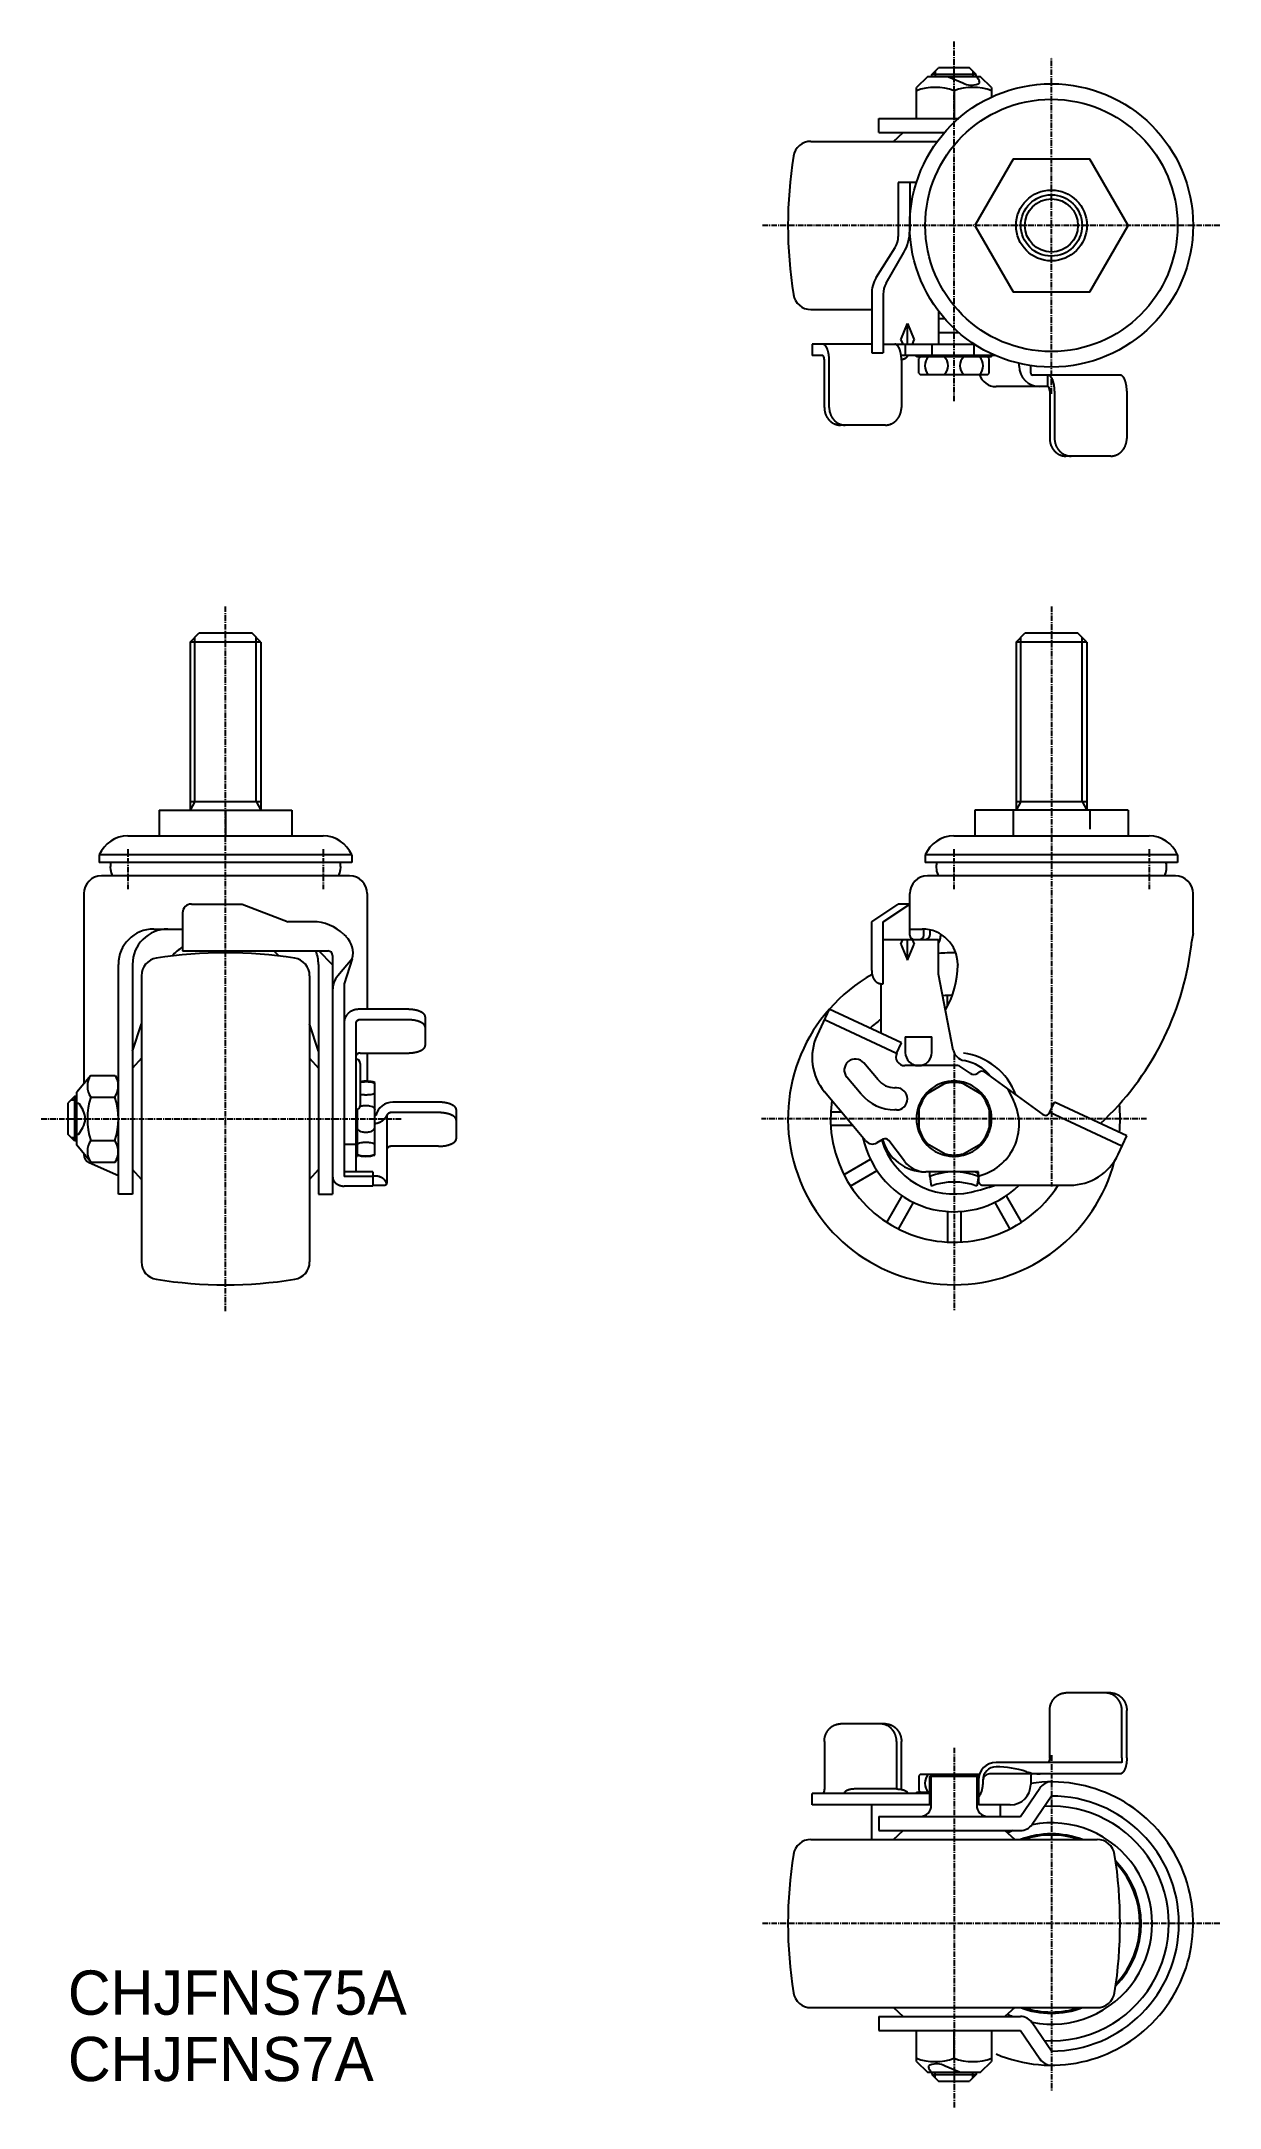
# Model space of a CAD drawing. Extents: x -2889 to -2623, y -903 to -436.
import ezdxf

# ---------------------------------------------------------------- set-up
doc = ezdxf.new("R2010")
doc.units = 0
doc.linetypes.add('CENTER', pattern=[2, 1.25, -0.25, 0.25, -0.25])
doc.layers.get('0').update_dxf_attribs({"linetype": 'CONTINUOUS'})
doc.layers.add('CENTER', color=1, linetype='CENTER')

msp = doc.modelspace()

# ---------------------------------------------------------------- texts
at = {"color": 7, "linetype": 'CONTINUOUS'}
for s, p in [('CHJFNS75A', (-2882.66, -882.03)), ('CHJFNS7A', (-2882.66, -897.03))]:
    msp.add_text(s, height=10, dxfattribs=at).set_placement(p)

# ---------------------------------------------------------------- linework, layer by layer
at = {"color": 7, "linetype": 'CONTINUOUS'}
for p, q in [((-2687.52, -443.73), (-2686.02, -442.23)), ((-2679.02, -442.23), (-2686.02, -442.23)), ((-2677.52, -443.73), (-2679.02, -442.23)), ((-2688.52, -444.23), (-2691.02, -446.63)), ((-2691.02, -453.63), (-2691.02, -446.63)), ((-2676.52, -444.23), (-2688.52, -444.23)), ((-2687.52, -444.23), (-2687.52, -443.73)), ((-2677.52, -443.73), (-2687.52, -443.73)), ((-2683.79, -444.23), (-2680.51, -445.63)), ((-2682.52, -447.39), (-2682.52, -453.63)), ((-2677.52, -444.23), (-2677.52, -443.73)), ((-2677.37, -444.23), (-2677.04, -444.73)), ((-2677.04, -444.73), (-2676.81, -445.16)), ((-2674.02, -446.63), (-2676.52, -444.23)), ((-2674.02, -446.63), (-2674.02, -448.82)), ((-2699.52, -456.83), (-2699.52, -453.63)), ((-2699.52, -453.63), (-2681.46, -453.63)), ((-2699.52, -456.83), (-2684.67, -456.83)), ((-2696.22, -458.83), (-2693.97, -456.83)), ((-2714.85, -458.83), (-2686.27, -458.83)), ((-2669.18, -462.83), (-2677.84, -477.83)), ((-2651.86, -462.83), (-2669.18, -462.83)), ((-2643.2, -477.83), (-2651.86, -462.83)), ((-2691.02, -468.13), (-2695.12, -468.13)), ((-2695.12, -468.13), (-2695.12, -480.29)), ((-2692.52, -468.13), (-2692.52, -478.95)), ((-2677.84, -477.83), (-2669.18, -492.83)), ((-2651.86, -492.83), (-2643.2, -477.83)), ((-2700.11, -489.57), (-2695.79, -482.79)), ((-2697.85, -490.87), (-2693.86, -483.95)), ((-2701.12, -493.37), (-2701.12, -506.63)), ((-2698.52, -493.37), (-2698.52, -506.63)), ((-2669.18, -492.83), (-2651.86, -492.83)), ((-2714.85, -496.83), (-2701.12, -496.83)), ((-2686.02, -497.17), (-2686.02, -504.63)), ((-2686.02, -498.83), (-2684.67, -498.83)), ((-2694.52, -503.63), (-2693.02, -499.98)), ((-2694.52, -503.63), (-2694.11, -504.63)), ((-2693.02, -504.63), (-2693.02, -499.98)), ((-2693.02, -499.98), (-2691.52, -503.63)), ((-2691.93, -504.63), (-2691.52, -503.63)), ((-2686.02, -502.03), (-2681.46, -502.03)), ((-2714.58, -504.63), (-2714.58, -507.23)), ((-2701.12, -504.63), (-2714.58, -504.63)), ((-2712.24, -507.23), (-2714.58, -507.23)), ((-2711.81, -518.93), (-2711.81, -508.23)), ((-2710.71, -518.93), (-2710.71, -508.23)), ((-2701.12, -506.63), (-2698.52, -506.63)), ((-2698.52, -504.63), (-2678.01, -504.63)), ((-2673.16, -507.23), (-2694.47, -507.23)), ((-2694.4, -508.23), (-2694.4, -518.93)), ((-2693.52, -504.63), (-2693.52, -507.23)), ((-2691.02, -507.53), (-2691.02, -507.23)), ((-2674.02, -507.53), (-2691.02, -507.53)), ((-2690.46, -511.17), (-2690.46, -507.9)), ((-2687.52, -504.63), (-2687.52, -507.23)), ((-2678.01, -504.63), (-2678.01, -507.23)), ((-2674.58, -511.17), (-2674.58, -507.9)), ((-2674.02, -507.53), (-2674.02, -507.23)), ((-2690.14, -511.53), (-2674.91, -511.53)), ((-2667.81, -509.63), (-2667.81, -508.99)), ((-2665.21, -511.23), (-2665.21, -509.49)), ((-2645.02, -511.63), (-2664.81, -511.63)), ((-2661.44, -511.63), (-2661.44, -514.23)), ((-2661.33, -514.23), (-2673.02, -514.23)), ((-2660.91, -515.23), (-2660.91, -525.93)), ((-2659.81, -515.23), (-2659.81, -525.93)), ((-2659.81, -515.23), (-2659.81, -525.93)), ((-2643.5, -515.23), (-2643.5, -525.93)), ((-2698.03, -522.93), (-2708.19, -522.93)), ((-2647.12, -529.93), (-2657.28, -529.93)), ((-2855.06, -571.93), (-2853.06, -569.93)), ((-2855.06, -571.93), (-2855.06, -609.93)), ((-2839.06, -571.93), (-2855.06, -571.93)), ((-2841.06, -569.93), (-2853.06, -569.93)), ((-2839.06, -571.93), (-2841.06, -569.93)), ((-2839.06, -571.93), (-2839.06, -609.93)), ((-2668.52, -571.93), (-2666.52, -569.93)), ((-2668.52, -571.93), (-2668.52, -609.93)), ((-2652.52, -571.93), (-2668.52, -571.93)), ((-2654.52, -569.93), (-2666.52, -569.93)), ((-2652.52, -571.93), (-2654.52, -569.93)), ((-2652.52, -571.93), (-2652.52, -609.93)), ((-2862.06, -609.93), (-2832.06, -609.93)), ((-2862.06, -609.93), (-2862.06, -615.73)), ((-2855.06, -607.93), (-2839.06, -607.93)), ((-2847.06, -609.93), (-2847.06, -615.73)), ((-2832.06, -609.93), (-2832.06, -615.73)), ((-2677.84, -609.93), (-2677.84, -615.73)), ((-2643.2, -609.93), (-2677.84, -609.93)), ((-2669.18, -609.93), (-2669.18, -615.73)), ((-2668.52, -607.93), (-2652.52, -607.93)), ((-2651.86, -609.93), (-2651.86, -614.23)), ((-2643.2, -609.93), (-2643.2, -615.73)), ((-2869.11, -615.73), (-2825.01, -615.73)), ((-2682.57, -615.73), (-2638.47, -615.73)), ((-2818.56, -620.01), (-2875.56, -620.01)), ((-2875.56, -620.01), (-2875.56, -621.73)), ((-2818.56, -620.01), (-2818.56, -621.73)), ((-2689.02, -620.01), (-2689.02, -621.73)), ((-2632.02, -620.01), (-2689.02, -620.01)), ((-2632.02, -620.01), (-2632.02, -621.73)), ((-2818.56, -621.73), (-2875.56, -621.73)), ((-2819.06, -624.77), (-2875.06, -624.77)), ((-2632.02, -621.73), (-2689.02, -621.73)), ((-2632.48, -624.77), (-2688.52, -624.77)), ((-2879.06, -628.77), (-2879.06, -671.7)), ((-2815.06, -628.77), (-2815.06, -654.9)), ((-2692.52, -638.12), (-2692.52, -628.77)), ((-2628.52, -637.77), (-2628.52, -628.77)), ((-2856.76, -633.12), (-2856.76, -641.73)), ((-2854.76, -631.12), (-2843.26, -631.12)), ((-2843.26, -631.12), (-2832.87, -635.13)), ((-2701.12, -635.12), (-2695.12, -631.12)), ((-2698.52, -635.12), (-2692.52, -631.12)), ((-2692.52, -631.12), (-2695.12, -631.12)), ((-2863.26, -636.77), (-2856.76, -636.77)), ((-2827.33, -635.13), (-2832.87, -635.13)), ((-2820.34, -637.98), (-2819.81, -638.49)), ((-2701.12, -646.12), (-2701.12, -635.12)), ((-2698.52, -649.12), (-2698.52, -635.12)), ((-2698.52, -639.12), (-2686.02, -639.12)), ((-2694.53, -640.17), (-2694.09, -639.12)), ((-2693.02, -643.77), (-2693.02, -639.12)), ((-2692.52, -636.77), (-2689.69, -636.77)), ((-2691.96, -639.12), (-2691.51, -640.17)), ((-2689.36, -638.12), (-2689.36, -636.78)), ((-2688, -636.95), (-2688, -638.12)), ((-2686.02, -646.93), (-2686.02, -639.12)), ((-2685.52, -637.94), (-2685.52, -638.13)), ((-2856.76, -641.73), (-2823.86, -641.73)), ((-2822.86, -644.86), (-2825.99, -641.73)), ((-2822.86, -642.73), (-2822.86, -696.63)), ((-2818.45, -643.48), (-2821.68, -647.32)), ((-2818.45, -643.48), (-2820.26, -649.12)), ((-2694.53, -640.17), (-2693.02, -643.77)), ((-2693.02, -643.77), (-2691.51, -640.17)), ((-2871.26, -696.63), (-2871.26, -644.77)), ((-2868.06, -644.77), (-2868.06, -696.63)), ((-2866.06, -647.31), (-2866.06, -711.95)), ((-2828.06, -647.31), (-2828.06, -711.95)), ((-2826.06, -644.77), (-2826.06, -696.63)), ((-2682.69, -664.11), (-2686.02, -646.93)), ((-2681.69, -644.77), (-2681.69, -644.91)), ((-2820.26, -649.12), (-2820.26, -692.68)), ((-2699.02, -649.12), (-2699.02, -660.35)), ((-2699.02, -649.12), (-2698.52, -649.12)), ((-2684.02, -654.29), (-2684.02, -651.78)), ((-2817.66, -658.16), (-2817.66, -691.63)), ((-2805.96, -654.9), (-2816.96, -654.9)), ((-2805.96, -657.26), (-2816.66, -657.26)), ((-2801.96, -656.59), (-2801.96, -663.09)), ((-2710.71, -654.9), (-2713.45, -660.77)), ((-2695.5, -664.86), (-2711.81, -657.26)), ((-2694.4, -662.51), (-2710.71, -654.9)), ((-2868.06, -664.35), (-2866.06, -658.21)), ((-2826.06, -664.35), (-2828.06, -658.21)), ((-2695.5, -664.86), (-2694.4, -662.51)), ((-2693.52, -661.13), (-2693.52, -664.63)), ((-2693.52, -661.13), (-2687.52, -661.13)), ((-2687.52, -664.63), (-2687.52, -661.13)), ((-2866.06, -665.93), (-2868.06, -668.18)), ((-2828.06, -665.93), (-2826.06, -668.18)), ((-2816.66, -664.79), (-2805.96, -664.79)), ((-2816.66, -667.13), (-2816.66, -676.63)), ((-2815.06, -664.79), (-2815.06, -671.14)), ((-2699.69, -670.84), (-2702.89, -667.02)), ((-2877.5, -669.82), (-2880.66, -673.63)), ((-2877.5, -669.82), (-2872.01, -669.82)), ((-2872.01, -669.82), (-2871.26, -671.13)), ((-2813.36, -687.83), (-2813.36, -671.43)), ((-2703.52, -674.06), (-2706.72, -670.24)), ((-2681.67, -667.63), (-2693.65, -667.63)), ((-2683.87, -671.24), (-2689.12, -674.27)), ((-2681.18, -671.24), (-2675.93, -674.27)), ((-2678.91, -669.35), (-2681.1, -667.81)), ((-2677.14, -669.31), (-2676.82, -669.07)), ((-2662.42, -678.66), (-2675.63, -669.06)), ((-2881.16, -674.63), (-2882.66, -676.13)), ((-2882.66, -676.13), (-2882.66, -683.13)), ((-2880.66, -674.63), (-2881.16, -674.63)), ((-2881.16, -674.63), (-2881.16, -684.63)), ((-2880.66, -685.63), (-2880.66, -673.63)), ((-2880.66, -676.13), (-2880.16, -676.13)), ((-2880.16, -676.13), (-2879.26, -677.63)), ((-2877.5, -674.72), (-2872.01, -674.72)), ((-2798.96, -675.88), (-2809.26, -675.88)), ((-2702.48, -684.63), (-2711.77, -673.56)), ((-2695.52, -672.63), (-2695.86, -672.63)), ((-2690.46, -676.6), (-2690.46, -682.66)), ((-2674.58, -676.6), (-2674.58, -682.66)), ((-2670.41, -672.86), (-2669.08, -675.52)), ((-2660.93, -678.28), (-2659.81, -675.88)), ((-2643.5, -683.49), (-2659.81, -675.88)), ((-2817.36, -677.58), (-2817.36, -688.13)), ((-2813.12, -678.86), (-2813.36, -678.86)), ((-2810.66, -679.14), (-2810.66, -694.23)), ((-2798.96, -678.23), (-2809.66, -678.23)), ((-2794.96, -677.57), (-2794.96, -684.15)), ((-2707.93, -678.13), (-2710.38, -678.13)), ((-2705.42, -681.13), (-2710.38, -681.13)), ((-2695.52, -677.63), (-2695.86, -677.63)), ((-2644.6, -685.84), (-2660.91, -678.23)), ((-2881.16, -684.63), (-2882.66, -683.13)), ((-2880.66, -684.63), (-2881.16, -684.63)), ((-2880.66, -683.13), (-2880.16, -683.13)), ((-2877.5, -689.45), (-2880.66, -685.63)), ((-2880.16, -683.13), (-2879.26, -681.63)), ((-2877.5, -684.54), (-2872.01, -684.54)), ((-2820.26, -685.34), (-2817.66, -685.34)), ((-2798.96, -685.84), (-2809.66, -685.84)), ((-2698.54, -684.26), (-2699.95, -685.07)), ((-2693.69, -689.24), (-2697.24, -684.52)), ((-2683.87, -688.02), (-2689.12, -684.99)), ((-2681.18, -688.02), (-2675.93, -684.99)), ((-2645.46, -687.7), (-2643.5, -683.49)), ((-2879.06, -687.56), (-2879.06, -687.7)), ((-2877.87, -689.53), (-2871.26, -692.48)), ((-2877.5, -689.45), (-2872.01, -689.45)), ((-2872.01, -689.45), (-2871.26, -688.13)), ((-2817.66, -688.13), (-2817.36, -688.13)), ((-2701.46, -688.83), (-2707.43, -692.28)), ((-2866.06, -693.33), (-2868.06, -691.08)), ((-2828.06, -693.33), (-2826.06, -691.08)), ((-2813.76, -691.63), (-2820.26, -691.63)), ((-2813.76, -692.68), (-2820.26, -692.68)), ((-2813.76, -694.84), (-2820.26, -694.84)), ((-2813.76, -691.63), (-2813.76, -694.84)), ((-2813.26, -692.57), (-2813.76, -692.57)), ((-2813.76, -694.63), (-2811.06, -694.63)), ((-2699.96, -691.43), (-2705.93, -694.88)), ((-2677.02, -691.63), (-2688.9, -691.63)), ((-2688.02, -692.68), (-2688.02, -691.63)), ((-2688.02, -692.68), (-2687.65, -694.84)), ((-2677.02, -692.68), (-2677.39, -694.84)), ((-2677.02, -692.68), (-2677.02, -691.63)), ((-2677.02, -692.3), (-2677.02, -693.56)), ((-2676.02, -694.63), (-2656.34, -694.63)), ((-2659.54, -694.63), (-2659.12, -694.88)), ((-2868.06, -696.63), (-2871.26, -696.63)), ((-2826.06, -696.63), (-2822.86, -696.63)), ((-2694.32, -697.07), (-2697.77, -703.04)), ((-2691.73, -698.57), (-2695.17, -704.54)), ((-2673.32, -698.57), (-2669.88, -704.54)), ((-2670.73, -697.07), (-2667.28, -703.04)), ((-2684.02, -700.58), (-2684.02, -707.48)), ((-2681.02, -700.58), (-2681.02, -707.48)), ((-2647.12, -809.33), (-2657.28, -809.33)), ((-2698.03, -816.33), (-2708.19, -816.33)), ((-2660.91, -824.03), (-2660.91, -813.33)), ((-2644.6, -824.03), (-2644.6, -813.33)), ((-2644.6, -824.03), (-2644.6, -813.33)), ((-2643.5, -824.03), (-2643.5, -813.33)), ((-2711.81, -820.33), (-2711.81, -831.03)), ((-2695.5, -820.33), (-2695.5, -831.03)), ((-2694.4, -831.03), (-2694.4, -820.33)), ((-2644.66, -825.03), (-2673.02, -825.03)), ((-2690.46, -828.1), (-2690.46, -831.36)), ((-2676.81, -827.73), (-2690.14, -827.73)), ((-2688.02, -834.63), (-2688.02, -828.13)), ((-2688.02, -828.13), (-2677.02, -828.13)), ((-2687.65, -834.73), (-2687.65, -828.13)), ((-2677.39, -828.13), (-2677.39, -834.73)), ((-2677.02, -828.13), (-2677.02, -834.63)), ((-2676.02, -829.03), (-2676.02, -830.03)), ((-2645.02, -827.63), (-2674.52, -827.63)), ((-2667.52, -837.23), (-2663.17, -830.83)), ((-2665.21, -828.03), (-2665.21, -830.03)), ((-2688.02, -832.03), (-2714.58, -832.03)), ((-2714.58, -834.63), (-2714.58, -832.03)), ((-2688.02, -834.63), (-2714.58, -834.63)), ((-2695.52, -831.03), (-2704.81, -831.03)), ((-2701.12, -842.43), (-2701.12, -834.63)), ((-2691.02, -831.73), (-2688.02, -831.73)), ((-2691.02, -831.73), (-2691.02, -832.03)), ((-2669.81, -834.63), (-2677.02, -834.63)), ((-2672.02, -837.23), (-2672.02, -834.63)), ((-2660.52, -832.63), (-2664.88, -839.03)), ((-2699.52, -837.23), (-2667.52, -837.23)), ((-2699.52, -837.23), (-2699.52, -840.43)), ((-2714.85, -842.43), (-2650.2, -842.43)), ((-2699.52, -840.43), (-2667.52, -840.43)), ((-2696.22, -842.43), (-2693.97, -840.43)), ((-2668.82, -842.43), (-2671.07, -840.43)), ((-2714.85, -880.43), (-2650.2, -880.43)), ((-2696.22, -880.43), (-2693.97, -882.43)), ((-2668.82, -880.43), (-2671.07, -882.43)), ((-2699.52, -882.43), (-2667.52, -882.43)), ((-2699.52, -882.43), (-2699.52, -885.63)), ((-2699.52, -885.63), (-2667.52, -885.63)), ((-2691.02, -892.63), (-2691.02, -885.63)), ((-2682.52, -891.87), (-2682.52, -885.63)), ((-2674.02, -885.63), (-2674.02, -892.63)), ((-2667.52, -885.63), (-2663.17, -892.03)), ((-2660.52, -890.23), (-2664.88, -883.83)), ((-2691.02, -892.63), (-2688.52, -895.03)), ((-2688.52, -895.03), (-2676.52, -895.03)), ((-2688.01, -894.53), (-2688.24, -894.1)), ((-2687.68, -895.03), (-2688.01, -894.53)), ((-2687.52, -895.03), (-2687.52, -895.53)), ((-2687.52, -895.53), (-2677.52, -895.53)), ((-2687.52, -895.53), (-2686.02, -897.03)), ((-2681.26, -895.03), (-2684.54, -893.63)), ((-2677.52, -895.53), (-2679.02, -897.03)), ((-2677.52, -895.03), (-2677.52, -895.53)), ((-2676.52, -895.03), (-2674.02, -892.63)), ((-2686.02, -897.03), (-2679.02, -897.03))]:
    msp.add_line(p, q, dxfattribs=at)
at = {"color": 3, "linetype": 'CONTINUOUS'}
for p, q in [((-2686.77, -442.98), (-2686.77, -444.23)), ((-2678.27, -442.98), (-2678.27, -444.23)), ((-2853.97, -607.93), (-2853.97, -570.85)), ((-2840.14, -607.93), (-2840.14, -570.85)), ((-2667.44, -607.93), (-2667.44, -570.85)), ((-2653.61, -607.93), (-2653.61, -570.85)), ((-2853.97, -607.93), (-2855.06, -609.93)), ((-2840.14, -607.93), (-2839.06, -609.93)), ((-2667.44, -607.93), (-2668.52, -609.93)), ((-2653.61, -607.93), (-2652.52, -609.93)), ((-2881.91, -675.38), (-2880.66, -675.38)), ((-2881.91, -683.88), (-2880.66, -683.88)), ((-2686.77, -896.28), (-2686.77, -895.03)), ((-2678.27, -896.28), (-2678.27, -895.03))]:
    msp.add_line(p, q, dxfattribs=at)
at = {"color": 7, "linetype": 'CONTINUOUS'}
for points in [[(-2816.66, -671.36, -0.028148), (-2816.18, -671.28, -0.025435), (-2815.36, -671.24, -0.025435), (-2814.53, -671.28, -0.034987), (-2813.94, -671.38, -0.0739), (-2813.44, -671.59, -0.264449), (-2813.36, -671.73)], [(-2816.68, -676.84, -0.054071), (-2816.16, -676.68, -0.050387), (-2815.36, -676.6, -0.050387), (-2814.55, -676.68, -0.064221), (-2813.94, -676.89, -0.103862), (-2813.48, -677.25, -0.176531), (-2813.36, -677.58)], [(-2813.36, -673.78, -0.264449), (-2813.44, -673.92, -0.0739), (-2813.94, -674.13, -0.034987), (-2814.53, -674.23, -0.025435), (-2815.36, -674.27, -0.025435), (-2816.18, -674.23, -0.028148), (-2816.66, -674.15, -0.028148)], [(-2817.36, -681.68, 0.176531), (-2817.23, -682.01, 0.103862), (-2816.77, -682.38, 0.064221), (-2816.16, -682.58, 0.050387), (-2815.36, -682.66, 0.050387), (-2814.55, -682.58, 0.064221), (-2813.94, -682.38, 0.103862), (-2813.48, -682.01, 0.176531), (-2813.36, -681.68, 0.176531)], [(-2813.36, -685.48, 0.264449), (-2813.44, -685.34, 0.0739), (-2813.94, -685.13, 0.034987), (-2814.53, -685.03, 0.025435), (-2815.36, -684.99, 0.025435), (-2816.18, -685.03, 0.034987), (-2816.77, -685.13, 0.0739), (-2817.28, -685.34, 0.264449), (-2817.36, -685.48, 0.264449)], [(-2817.36, -687.53, 0.264449), (-2817.28, -687.67, 0.0739), (-2816.77, -687.88, 0.034987), (-2816.18, -687.98, 0.025435), (-2815.36, -688.02, 0.025435), (-2814.53, -687.98, 0.034987), (-2813.94, -687.88, 0.0739), (-2813.44, -687.67, 0.264449), (-2813.36, -687.53, 0.264449)]]:
    msp.add_lwpolyline(points, format="xyb", dxfattribs=at)
for points in [[(-2710.71, -508.23, 0), (-2710.71, -508.19, 0), (-2710.71, -508.14, 0), (-2710.71, -508.1, 0), (-2710.72, -508.06, 0), (-2710.72, -508.01, 0), (-2710.72, -507.97, 0), (-2710.72, -507.93, 0), (-2710.72, -507.88, 0), (-2710.72, -507.84, 0), (-2710.73, -507.79, 0), (-2710.73, -507.75, 0), (-2710.73, -507.71, 0), (-2710.73, -507.66, 0), (-2710.74, -507.62, 0), (-2710.74, -507.57, 0), (-2710.74, -507.53, 0), (-2710.75, -507.49, 0), (-2710.75, -507.44, 0), (-2710.75, -507.4, 0), (-2710.76, -507.36, 0), (-2710.76, -507.32, 0), (-2710.77, -507.27, 0), (-2710.77, -507.23, 0), (-2710.78, -507.19, 0), (-2710.78, -507.15, 0), (-2710.79, -507.11, 0), (-2710.8, -507.06, 0), (-2710.8, -507.02, 0), (-2710.81, -506.98, 0), (-2710.82, -506.94, 0), (-2710.82, -506.9, 0), (-2710.83, -506.86, 0), (-2710.84, -506.81, 0), (-2710.84, -506.77, 0), (-2710.85, -506.74, 0), (-2710.86, -506.69, 0), (-2710.87, -506.65, 0), (-2710.88, -506.62, 0), (-2710.88, -506.58, 0), (-2710.89, -506.54, 0), (-2710.9, -506.5, 0), (-2710.91, -506.46, 0), (-2710.92, -506.42, 0), (-2710.93, -506.38, 0), (-2710.94, -506.35, 0), (-2710.95, -506.31, 0), (-2710.96, -506.27, 0), (-2710.97, -506.23, 0), (-2710.98, -506.2, 0), (-2710.99, -506.16, 0), (-2711, -506.12, 0), (-2711.01, -506.09, 0), (-2711.02, -506.05, 0), (-2711.04, -506.02, 0), (-2711.05, -505.98, 0), (-2711.06, -505.95, 0), (-2711.07, -505.92, 0), (-2711.08, -505.88, 0), (-2711.1, -505.85, 0), (-2711.11, -505.82, 0), (-2711.12, -505.78, 0), (-2711.13, -505.75, 0), (-2711.15, -505.72, 0), (-2711.16, -505.69, 0), (-2711.17, -505.66, 0), (-2711.19, -505.63, 0), (-2711.2, -505.6, 0), (-2711.21, -505.57, 0), (-2711.23, -505.54, 0), (-2711.24, -505.51, 0), (-2711.26, -505.48, 0), (-2711.27, -505.45, 0), (-2711.28, -505.42, 0), (-2711.3, -505.4, 0), (-2711.31, -505.37, 0), (-2711.33, -505.34, 0), (-2711.34, -505.32, 0), (-2711.36, -505.29, 0), (-2711.37, -505.26, 0), (-2711.39, -505.24, 0), (-2711.41, -505.22, 0), (-2711.42, -505.19, 0), (-2711.44, -505.17, 0), (-2711.45, -505.15, 0), (-2711.47, -505.12, 0), (-2711.49, -505.1, 0), (-2711.5, -505.08, 0), (-2711.52, -505.06, 0), (-2711.53, -505.04, 0), (-2711.55, -505.02, 0), (-2711.57, -505, 0), (-2711.58, -504.98, 0), (-2711.6, -504.96, 0), (-2711.62, -504.94, 0), (-2711.64, -504.92, 0), (-2711.65, -504.91, 0), (-2711.67, -504.89, 0), (-2711.69, -504.88, 0), (-2711.71, -504.86, 0), (-2711.72, -504.84, 0), (-2711.74, -504.83, 0), (-2711.76, -504.82, 0), (-2711.78, -504.8, 0), (-2711.79, -504.79, 0), (-2711.81, -504.78, 0), (-2711.83, -504.76, 0), (-2711.85, -504.75, 0), (-2711.87, -504.74, 0), (-2711.88, -504.73, 0), (-2711.9, -504.72, 0), (-2711.92, -504.71, 0), (-2711.94, -504.7, 0), (-2711.96, -504.69, 0), (-2711.98, -504.69, 0), (-2711.99, -504.68, 0), (-2712.01, -504.67, 0), (-2712.03, -504.67, 0), (-2712.05, -504.66, 0), (-2712.07, -504.66, 0), (-2712.09, -504.65, 0), (-2712.1, -504.65, 0), (-2712.12, -504.64, 0), (-2712.14, -504.64, 0), (-2712.16, -504.64, 0), (-2712.18, -504.64, 0), (-2712.2, -504.63, 0), (-2712.22, -504.63, 0), (-2712.24, -504.63, 0)], [(-2711.81, -508.23, 0), (-2711.81, -508.22, 0), (-2711.81, -508.21, 0), (-2711.81, -508.2, 0), (-2711.81, -508.19, 0), (-2711.81, -508.17, 0), (-2711.81, -508.16, 0), (-2711.81, -508.15, 0), (-2711.81, -508.14, 0), (-2711.82, -508.12, 0), (-2711.82, -508.11, 0), (-2711.82, -508.1, 0), (-2711.82, -508.09, 0), (-2711.82, -508.07, 0), (-2711.82, -508.06, 0), (-2711.82, -508.05, 0), (-2711.82, -508.04, 0), (-2711.82, -508.03, 0), (-2711.82, -508.01, 0), (-2711.82, -508, 0), (-2711.83, -507.99, 0), (-2711.83, -507.98, 0), (-2711.83, -507.97, 0), (-2711.83, -507.95, 0), (-2711.83, -507.94, 0), (-2711.83, -507.93, 0), (-2711.83, -507.92, 0), (-2711.84, -507.91, 0), (-2711.84, -507.9, 0), (-2711.84, -507.88, 0), (-2711.84, -507.87, 0), (-2711.84, -507.86, 0), (-2711.84, -507.85, 0), (-2711.85, -507.84, 0), (-2711.85, -507.83, 0), (-2711.85, -507.82, 0), (-2711.85, -507.81, 0), (-2711.86, -507.8, 0), (-2711.86, -507.78, 0), (-2711.86, -507.77, 0), (-2711.86, -507.76, 0), (-2711.86, -507.75, 0), (-2711.87, -507.74, 0), (-2711.87, -507.73, 0), (-2711.87, -507.72, 0), (-2711.88, -507.71, 0), (-2711.88, -507.7, 0), (-2711.88, -507.69, 0), (-2711.88, -507.68, 0), (-2711.89, -507.67, 0), (-2711.89, -507.66, 0), (-2711.89, -507.65, 0), (-2711.9, -507.64, 0), (-2711.9, -507.63, 0), (-2711.9, -507.62, 0), (-2711.91, -507.61, 0), (-2711.91, -507.6, 0), (-2711.91, -507.59, 0), (-2711.92, -507.58, 0), (-2711.92, -507.57, 0), (-2711.92, -507.56, 0), (-2711.93, -507.55, 0), (-2711.93, -507.54, 0), (-2711.93, -507.54, 0), (-2711.94, -507.53, 0), (-2711.94, -507.52, 0), (-2711.94, -507.51, 0), (-2711.95, -507.5, 0), (-2711.95, -507.49, 0), (-2711.96, -507.49, 0), (-2711.96, -507.48, 0), (-2711.96, -507.47, 0), (-2711.97, -507.46, 0), (-2711.97, -507.45, 0), (-2711.98, -507.44, 0), (-2711.98, -507.44, 0), (-2711.98, -507.43, 0), (-2711.99, -507.42, 0), (-2711.99, -507.42, 0), (-2712, -507.41, 0), (-2712, -507.4, 0), (-2712, -507.4, 0), (-2712.01, -507.39, 0), (-2712.01, -507.38, 0), (-2712.02, -507.38, 0), (-2712.02, -507.37, 0), (-2712.03, -507.36, 0), (-2712.03, -507.36, 0), (-2712.04, -507.35, 0), (-2712.04, -507.35, 0), (-2712.05, -507.34, 0), (-2712.05, -507.33, 0), (-2712.05, -507.33, 0), (-2712.06, -507.32, 0), (-2712.06, -507.32, 0), (-2712.07, -507.31, 0), (-2712.07, -507.31, 0), (-2712.08, -507.31, 0), (-2712.08, -507.3, 0), (-2712.09, -507.3, 0), (-2712.09, -507.29, 0), (-2712.1, -507.29, 0), (-2712.1, -507.28, 0), (-2712.11, -507.28, 0), (-2712.11, -507.28, 0), (-2712.12, -507.27, 0), (-2712.12, -507.27, 0), (-2712.13, -507.27, 0), (-2712.13, -507.26, 0), (-2712.14, -507.26, 0), (-2712.14, -507.26, 0), (-2712.15, -507.25, 0), (-2712.15, -507.25, 0), (-2712.16, -507.25, 0), (-2712.16, -507.25, 0), (-2712.17, -507.25, 0), (-2712.17, -507.24, 0), (-2712.18, -507.24, 0), (-2712.18, -507.24, 0), (-2712.19, -507.24, 0), (-2712.19, -507.24, 0), (-2712.2, -507.24, 0), (-2712.2, -507.24, 0), (-2712.21, -507.24, 0), (-2712.21, -507.24, 0), (-2712.22, -507.23, 0), (-2712.22, -507.23, 0), (-2712.23, -507.23, 0), (-2712.24, -507.23, 0)], [(-2694.4, -508.23, 0), (-2694.4, -508.19, 0), (-2694.4, -508.14, 0), (-2694.4, -508.1, 0), (-2694.4, -508.06, 0), (-2694.4, -508.01, 0), (-2694.4, -507.97, 0), (-2694.41, -507.93, 0), (-2694.41, -507.88, 0), (-2694.41, -507.84, 0), (-2694.41, -507.79, 0), (-2694.41, -507.75, 0), (-2694.42, -507.71, 0), (-2694.42, -507.66, 0), (-2694.42, -507.62, 0), (-2694.43, -507.57, 0), (-2694.43, -507.53, 0), (-2694.43, -507.49, 0), (-2694.44, -507.44, 0), (-2694.44, -507.4, 0), (-2694.45, -507.36, 0), (-2694.45, -507.32, 0), (-2694.46, -507.27, 0), (-2694.46, -507.23, 0), (-2694.47, -507.19, 0), (-2694.47, -507.15, 0), (-2694.48, -507.11, 0), (-2694.48, -507.06, 0), (-2694.49, -507.02, 0), (-2694.5, -506.98, 0), (-2694.5, -506.94, 0), (-2694.51, -506.9, 0), (-2694.52, -506.86, 0), (-2694.52, -506.81, 0), (-2694.53, -506.77, 0), (-2694.54, -506.74, 0), (-2694.55, -506.69, 0), (-2694.55, -506.65, 0), (-2694.56, -506.62, 0), (-2694.57, -506.58, 0), (-2694.58, -506.54, 0), (-2694.59, -506.5, 0), (-2694.6, -506.46, 0), (-2694.61, -506.42, 0), (-2694.62, -506.38, 0), (-2694.63, -506.35, 0), (-2694.64, -506.31, 0), (-2694.65, -506.27, 0), (-2694.66, -506.23, 0), (-2694.67, -506.2, 0), (-2694.68, -506.16, 0), (-2694.69, -506.12, 0), (-2694.7, -506.09, 0), (-2694.71, -506.05, 0), (-2694.72, -506.02, 0), (-2694.73, -505.98, 0), (-2694.75, -505.95, 0), (-2694.76, -505.92, 0), (-2694.77, -505.88, 0), (-2694.78, -505.85, 0), (-2694.79, -505.82, 0), (-2694.81, -505.78, 0), (-2694.82, -505.75, 0), (-2694.83, -505.72, 0), (-2694.85, -505.69, 0), (-2694.86, -505.66, 0), (-2694.87, -505.63, 0), (-2694.89, -505.6, 0), (-2694.9, -505.57, 0), (-2694.91, -505.54, 0), (-2694.93, -505.51, 0), (-2694.94, -505.48, 0), (-2694.96, -505.45, 0), (-2694.97, -505.42, 0), (-2694.99, -505.4, 0), (-2695, -505.37, 0), (-2695.02, -505.34, 0), (-2695.03, -505.32, 0), (-2695.05, -505.29, 0), (-2695.06, -505.26, 0), (-2695.08, -505.24, 0), (-2695.09, -505.22, 0), (-2695.11, -505.19, 0), (-2695.12, -505.17, 0), (-2695.14, -505.15, 0), (-2695.16, -505.12, 0), (-2695.17, -505.1, 0), (-2695.19, -505.08, 0), (-2695.2, -505.06, 0), (-2695.22, -505.04, 0), (-2695.24, -505.02, 0), (-2695.25, -505, 0), (-2695.27, -504.98, 0), (-2695.29, -504.96, 0), (-2695.31, -504.94, 0), (-2695.32, -504.92, 0), (-2695.34, -504.91, 0), (-2695.36, -504.89, 0), (-2695.37, -504.88, 0), (-2695.39, -504.86, 0), (-2695.41, -504.84, 0), (-2695.43, -504.83, 0), (-2695.44, -504.82, 0), (-2695.46, -504.8, 0), (-2695.48, -504.79, 0), (-2695.5, -504.78, 0), (-2695.52, -504.76, 0), (-2695.53, -504.75, 0), (-2695.55, -504.74, 0), (-2695.57, -504.73, 0), (-2695.59, -504.72, 0), (-2695.61, -504.71, 0), (-2695.62, -504.7, 0), (-2695.64, -504.69, 0), (-2695.66, -504.69, 0), (-2695.68, -504.68, 0), (-2695.7, -504.67, 0), (-2695.72, -504.67, 0), (-2695.74, -504.66, 0), (-2695.75, -504.66, 0), (-2695.77, -504.65, 0), (-2695.79, -504.65, 0), (-2695.81, -504.64, 0), (-2695.83, -504.64, 0), (-2695.85, -504.64, 0), (-2695.87, -504.64, 0), (-2695.88, -504.63, 0), (-2695.9, -504.63, 0), (-2695.92, -504.63, 0)], [(-2694.4, -508.13, 0), (-2694.38, -508.12, 0), (-2694.36, -508.12, 0), (-2694.34, -508.12, 0), (-2694.32, -508.11, 0), (-2694.31, -508.11, 0), (-2694.29, -508.1, 0), (-2694.27, -508.1, 0), (-2694.25, -508.09, 0), (-2694.23, -508.09, 0), (-2694.21, -508.08, 0), (-2694.19, -508.08, 0), (-2694.18, -508.08, 0), (-2694.16, -508.07, 0), (-2694.14, -508.07, 0), (-2694.12, -508.06, 0), (-2694.1, -508.06, 0), (-2694.09, -508.05, 0), (-2694.07, -508.05, 0), (-2694.05, -508.04, 0), (-2694.03, -508.04, 0), (-2694.02, -508.03, 0), (-2694, -508.03, 0), (-2693.98, -508.02, 0), (-2693.97, -508.02, 0), (-2693.95, -508.01, 0), (-2693.93, -508, 0), (-2693.92, -508, 0), (-2693.9, -507.99, 0), (-2693.88, -507.99, 0), (-2693.87, -507.98, 0), (-2693.85, -507.98, 0), (-2693.83, -507.97, 0), (-2693.82, -507.96, 0), (-2693.8, -507.96, 0), (-2693.79, -507.95, 0), (-2693.77, -507.95, 0), (-2693.76, -507.94, 0), (-2693.74, -507.93, 0), (-2693.73, -507.93, 0), (-2693.71, -507.92, 0), (-2693.7, -507.92, 0), (-2693.68, -507.91, 0), (-2693.67, -507.9, 0), (-2693.65, -507.9, 0), (-2693.64, -507.89, 0), (-2693.62, -507.88, 0), (-2693.61, -507.88, 0), (-2693.6, -507.87, 0), (-2693.58, -507.86, 0), (-2693.57, -507.86, 0), (-2693.56, -507.85, 0), (-2693.54, -507.84, 0), (-2693.53, -507.84, 0), (-2693.52, -507.83, 0), (-2693.5, -507.82, 0), (-2693.49, -507.82, 0), (-2693.48, -507.81, 0), (-2693.47, -507.8, 0), (-2693.45, -507.8, 0), (-2693.44, -507.79, 0), (-2693.43, -507.78, 0), (-2693.42, -507.77, 0), (-2693.41, -507.77, 0), (-2693.4, -507.76, 0), (-2693.38, -507.75, 0), (-2693.37, -507.74, 0), (-2693.36, -507.74, 0), (-2693.35, -507.73, 0), (-2693.34, -507.72, 0), (-2693.33, -507.71, 0), (-2693.32, -507.71, 0), (-2693.31, -507.7, 0), (-2693.3, -507.69, 0), (-2693.29, -507.68, 0), (-2693.28, -507.68, 0), (-2693.27, -507.67, 0), (-2693.26, -507.66, 0), (-2693.25, -507.65, 0), (-2693.24, -507.64, 0), (-2693.24, -507.64, 0), (-2693.23, -507.63, 0), (-2693.22, -507.62, 0), (-2693.21, -507.61, 0), (-2693.2, -507.61, 0), (-2693.19, -507.6, 0), (-2693.19, -507.59, 0), (-2693.18, -507.58, 0), (-2693.17, -507.57, 0), (-2693.16, -507.56, 0), (-2693.16, -507.56, 0), (-2693.15, -507.55, 0), (-2693.14, -507.54, 0), (-2693.14, -507.53, 0), (-2693.13, -507.52, 0), (-2693.12, -507.51, 0), (-2693.12, -507.51, 0), (-2693.11, -507.5, 0), (-2693.11, -507.49, 0), (-2693.1, -507.48, 0), (-2693.1, -507.47, 0), (-2693.09, -507.46, 0), (-2693.09, -507.46, 0), (-2693.08, -507.45, 0), (-2693.08, -507.44, 0), (-2693.07, -507.43, 0), (-2693.07, -507.42, 0), (-2693.07, -507.41, 0), (-2693.06, -507.41, 0), (-2693.06, -507.4, 0), (-2693.05, -507.39, 0), (-2693.05, -507.38, 0), (-2693.05, -507.37, 0), (-2693.05, -507.36, 0), (-2693.04, -507.35, 0), (-2693.04, -507.35, 0), (-2693.04, -507.34, 0), (-2693.04, -507.33, 0), (-2693.03, -507.32, 0), (-2693.03, -507.31, 0), (-2693.03, -507.3, 0), (-2693.03, -507.29, 0), (-2693.03, -507.29, 0), (-2693.03, -507.28, 0), (-2693.03, -507.27, 0), (-2693.02, -507.26, 0), (-2693.02, -507.25, 0), (-2693.02, -507.24, 0), (-2693.02, -507.23, 0)], [(-2659.81, -515.23, 0), (-2659.81, -515.19, 0), (-2659.81, -515.14, 0), (-2659.81, -515.1, 0), (-2659.81, -515.06, 0), (-2659.81, -515.01, 0), (-2659.81, -514.97, 0), (-2659.82, -514.92, 0), (-2659.82, -514.88, 0), (-2659.82, -514.84, 0), (-2659.82, -514.79, 0), (-2659.82, -514.75, 0), (-2659.83, -514.71, 0), (-2659.83, -514.66, 0), (-2659.83, -514.62, 0), (-2659.84, -514.58, 0), (-2659.84, -514.53, 0), (-2659.84, -514.49, 0), (-2659.85, -514.45, 0), (-2659.85, -514.4, 0), (-2659.86, -514.36, 0), (-2659.86, -514.32, 0), (-2659.87, -514.27, 0), (-2659.87, -514.23, 0), (-2659.88, -514.19, 0), (-2659.88, -514.15, 0), (-2659.89, -514.1, 0), (-2659.89, -514.06, 0), (-2659.9, -514.02, 0), (-2659.91, -513.98, 0), (-2659.91, -513.94, 0), (-2659.92, -513.9, 0), (-2659.93, -513.86, 0), (-2659.93, -513.82, 0), (-2659.94, -513.77, 0), (-2659.95, -513.74, 0), (-2659.96, -513.7, 0), (-2659.96, -513.65, 0), (-2659.97, -513.61, 0), (-2659.98, -513.58, 0), (-2659.99, -513.54, 0), (-2660, -513.5, 0), (-2660.01, -513.46, 0), (-2660.02, -513.42, 0), (-2660.03, -513.38, 0), (-2660.04, -513.35, 0), (-2660.05, -513.31, 0), (-2660.06, -513.27, 0), (-2660.07, -513.23, 0), (-2660.08, -513.2, 0), (-2660.09, -513.16, 0), (-2660.1, -513.12, 0), (-2660.11, -513.09, 0), (-2660.12, -513.05, 0), (-2660.13, -513.02, 0), (-2660.14, -512.98, 0), (-2660.16, -512.95, 0), (-2660.17, -512.92, 0), (-2660.18, -512.88, 0), (-2660.19, -512.85, 0), (-2660.2, -512.82, 0), (-2660.22, -512.78, 0), (-2660.23, -512.75, 0), (-2660.24, -512.72, 0), (-2660.26, -512.69, 0), (-2660.27, -512.66, 0), (-2660.28, -512.63, 0), (-2660.3, -512.6, 0), (-2660.31, -512.57, 0), (-2660.32, -512.54, 0), (-2660.34, -512.51, 0), (-2660.35, -512.48, 0), (-2660.37, -512.45, 0), (-2660.38, -512.42, 0), (-2660.4, -512.4, 0), (-2660.41, -512.37, 0), (-2660.43, -512.34, 0), (-2660.44, -512.32, 0), (-2660.46, -512.29, 0), (-2660.47, -512.26, 0), (-2660.49, -512.24, 0), (-2660.5, -512.22, 0), (-2660.52, -512.19, 0), (-2660.53, -512.17, 0), (-2660.55, -512.15, 0), (-2660.57, -512.12, 0), (-2660.58, -512.1, 0), (-2660.6, -512.08, 0), (-2660.61, -512.06, 0), (-2660.63, -512.04, 0), (-2660.65, -512.02, 0), (-2660.66, -512, 0), (-2660.68, -511.98, 0), (-2660.7, -511.96, 0), (-2660.72, -511.94, 0), (-2660.73, -511.93, 0), (-2660.75, -511.91, 0), (-2660.77, -511.89, 0), (-2660.78, -511.88, 0), (-2660.8, -511.86, 0), (-2660.82, -511.84, 0), (-2660.84, -511.83, 0), (-2660.85, -511.82, 0), (-2660.87, -511.8, 0), (-2660.89, -511.79, 0), (-2660.91, -511.78, 0), (-2660.93, -511.76, 0), (-2660.94, -511.75, 0), (-2660.96, -511.74, 0), (-2660.98, -511.73, 0), (-2661, -511.72, 0), (-2661.02, -511.71, 0), (-2661.03, -511.7, 0), (-2661.05, -511.69, 0), (-2661.07, -511.69, 0), (-2661.09, -511.68, 0), (-2661.11, -511.67, 0), (-2661.13, -511.67, 0), (-2661.15, -511.66, 0), (-2661.16, -511.66, 0), (-2661.18, -511.65, 0), (-2661.2, -511.65, 0), (-2661.22, -511.64, 0), (-2661.24, -511.64, 0), (-2661.26, -511.64, 0), (-2661.28, -511.64, 0), (-2661.29, -511.63, 0), (-2661.31, -511.63, 0), (-2661.33, -511.63, 0)], [(-2643.5, -515.23, 0), (-2643.5, -515.19, 0), (-2643.5, -515.14, 0), (-2643.5, -515.1, 0), (-2643.5, -515.06, 0), (-2643.5, -515.01, 0), (-2643.5, -514.97, 0), (-2643.5, -514.92, 0), (-2643.5, -514.88, 0), (-2643.51, -514.84, 0), (-2643.51, -514.79, 0), (-2643.51, -514.75, 0), (-2643.51, -514.71, 0), (-2643.52, -514.66, 0), (-2643.52, -514.62, 0), (-2643.52, -514.58, 0), (-2643.53, -514.53, 0), (-2643.53, -514.49, 0), (-2643.53, -514.45, 0), (-2643.54, -514.4, 0), (-2643.54, -514.36, 0), (-2643.55, -514.32, 0), (-2643.55, -514.27, 0), (-2643.56, -514.23, 0), (-2643.56, -514.19, 0), (-2643.57, -514.15, 0), (-2643.57, -514.1, 0), (-2643.58, -514.06, 0), (-2643.59, -514.02, 0), (-2643.59, -513.98, 0), (-2643.6, -513.94, 0), (-2643.61, -513.9, 0), (-2643.61, -513.86, 0), (-2643.62, -513.82, 0), (-2643.63, -513.77, 0), (-2643.63, -513.74, 0), (-2643.64, -513.7, 0), (-2643.65, -513.65, 0), (-2643.66, -513.61, 0), (-2643.67, -513.58, 0), (-2643.68, -513.54, 0), (-2643.69, -513.5, 0), (-2643.69, -513.46, 0), (-2643.7, -513.42, 0), (-2643.71, -513.38, 0), (-2643.72, -513.35, 0), (-2643.73, -513.31, 0), (-2643.74, -513.27, 0), (-2643.75, -513.23, 0), (-2643.76, -513.2, 0), (-2643.77, -513.16, 0), (-2643.79, -513.12, 0), (-2643.8, -513.09, 0), (-2643.81, -513.05, 0), (-2643.82, -513.02, 0), (-2643.83, -512.98, 0), (-2643.84, -512.95, 0), (-2643.85, -512.92, 0), (-2643.87, -512.88, 0), (-2643.88, -512.85, 0), (-2643.89, -512.82, 0), (-2643.9, -512.78, 0), (-2643.92, -512.75, 0), (-2643.93, -512.72, 0), (-2643.94, -512.69, 0), (-2643.96, -512.66, 0), (-2643.97, -512.63, 0), (-2643.98, -512.6, 0), (-2644, -512.57, 0), (-2644.01, -512.54, 0), (-2644.02, -512.51, 0), (-2644.04, -512.48, 0), (-2644.05, -512.45, 0), (-2644.07, -512.42, 0), (-2644.08, -512.4, 0), (-2644.1, -512.37, 0), (-2644.11, -512.34, 0), (-2644.13, -512.32, 0), (-2644.14, -512.29, 0), (-2644.16, -512.26, 0), (-2644.17, -512.24, 0), (-2644.19, -512.22, 0), (-2644.2, -512.19, 0), (-2644.22, -512.17, 0), (-2644.24, -512.15, 0), (-2644.25, -512.12, 0), (-2644.27, -512.1, 0), (-2644.28, -512.08, 0), (-2644.3, -512.06, 0), (-2644.32, -512.04, 0), (-2644.33, -512.02, 0), (-2644.35, -512, 0), (-2644.37, -511.98, 0), (-2644.38, -511.96, 0), (-2644.4, -511.94, 0), (-2644.42, -511.93, 0), (-2644.44, -511.91, 0), (-2644.45, -511.89, 0), (-2644.47, -511.88, 0), (-2644.49, -511.86, 0), (-2644.51, -511.84, 0), (-2644.52, -511.83, 0), (-2644.54, -511.82, 0), (-2644.56, -511.8, 0), (-2644.58, -511.79, 0), (-2644.59, -511.78, 0), (-2644.61, -511.76, 0), (-2644.63, -511.75, 0), (-2644.65, -511.74, 0), (-2644.67, -511.73, 0), (-2644.68, -511.72, 0), (-2644.7, -511.71, 0), (-2644.72, -511.7, 0), (-2644.74, -511.69, 0), (-2644.76, -511.69, 0), (-2644.78, -511.68, 0), (-2644.79, -511.67, 0), (-2644.81, -511.67, 0), (-2644.83, -511.66, 0), (-2644.85, -511.66, 0), (-2644.87, -511.65, 0), (-2644.89, -511.65, 0), (-2644.91, -511.64, 0), (-2644.92, -511.64, 0), (-2644.94, -511.64, 0), (-2644.96, -511.64, 0), (-2644.98, -511.63, 0), (-2645, -511.63, 0), (-2645.02, -511.63, 0)], [(-2660.91, -515.23, 0), (-2660.91, -515.22, 0), (-2660.91, -515.21, 0), (-2660.91, -515.2, 0), (-2660.91, -515.18, 0), (-2660.91, -515.17, 0), (-2660.91, -515.16, 0), (-2660.91, -515.15, 0), (-2660.91, -515.14, 0), (-2660.91, -515.12, 0), (-2660.91, -515.11, 0), (-2660.91, -515.1, 0), (-2660.91, -515.09, 0), (-2660.91, -515.08, 0), (-2660.92, -515.06, 0), (-2660.92, -515.05, 0), (-2660.92, -515.04, 0), (-2660.92, -515.03, 0), (-2660.92, -515.01, 0), (-2660.92, -515, 0), (-2660.92, -514.99, 0), (-2660.92, -514.98, 0), (-2660.92, -514.97, 0), (-2660.93, -514.96, 0), (-2660.93, -514.94, 0), (-2660.93, -514.93, 0), (-2660.93, -514.92, 0), (-2660.93, -514.91, 0), (-2660.93, -514.9, 0), (-2660.94, -514.88, 0), (-2660.94, -514.87, 0), (-2660.94, -514.86, 0), (-2660.94, -514.85, 0), (-2660.94, -514.84, 0), (-2660.95, -514.83, 0), (-2660.95, -514.82, 0), (-2660.95, -514.81, 0), (-2660.95, -514.79, 0), (-2660.95, -514.78, 0), (-2660.96, -514.77, 0), (-2660.96, -514.76, 0), (-2660.96, -514.75, 0), (-2660.96, -514.74, 0), (-2660.97, -514.73, 0), (-2660.97, -514.72, 0), (-2660.97, -514.71, 0), (-2660.97, -514.7, 0), (-2660.98, -514.69, 0), (-2660.98, -514.68, 0), (-2660.98, -514.67, 0), (-2660.99, -514.66, 0), (-2660.99, -514.65, 0), (-2660.99, -514.64, 0), (-2661, -514.63, 0), (-2661, -514.62, 0), (-2661, -514.61, 0), (-2661.01, -514.6, 0), (-2661.01, -514.59, 0), (-2661.01, -514.58, 0), (-2661.02, -514.57, 0), (-2661.02, -514.56, 0), (-2661.02, -514.55, 0), (-2661.03, -514.54, 0), (-2661.03, -514.53, 0), (-2661.03, -514.53, 0), (-2661.04, -514.52, 0), (-2661.04, -514.51, 0), (-2661.04, -514.5, 0), (-2661.05, -514.49, 0), (-2661.05, -514.48, 0), (-2661.06, -514.48, 0), (-2661.06, -514.47, 0), (-2661.06, -514.46, 0), (-2661.07, -514.45, 0), (-2661.07, -514.45, 0), (-2661.08, -514.44, 0), (-2661.08, -514.43, 0), (-2661.08, -514.42, 0), (-2661.09, -514.42, 0), (-2661.09, -514.41, 0), (-2661.1, -514.4, 0), (-2661.1, -514.4, 0), (-2661.11, -514.39, 0), (-2661.11, -514.38, 0), (-2661.11, -514.38, 0), (-2661.12, -514.37, 0), (-2661.12, -514.36, 0), (-2661.13, -514.36, 0), (-2661.13, -514.35, 0), (-2661.14, -514.35, 0), (-2661.14, -514.34, 0), (-2661.15, -514.34, 0), (-2661.15, -514.33, 0), (-2661.16, -514.33, 0), (-2661.16, -514.32, 0), (-2661.17, -514.32, 0), (-2661.17, -514.31, 0), (-2661.17, -514.3, 0), (-2661.18, -514.3, 0), (-2661.18, -514.3, 0), (-2661.19, -514.29, 0), (-2661.19, -514.29, 0), (-2661.2, -514.28, 0), (-2661.2, -514.28, 0), (-2661.21, -514.28, 0), (-2661.21, -514.27, 0), (-2661.22, -514.27, 0), (-2661.22, -514.27, 0), (-2661.23, -514.26, 0), (-2661.23, -514.26, 0), (-2661.24, -514.26, 0), (-2661.24, -514.25, 0), (-2661.25, -514.25, 0), (-2661.25, -514.25, 0), (-2661.26, -514.25, 0), (-2661.26, -514.25, 0), (-2661.27, -514.25, 0), (-2661.27, -514.24, 0), (-2661.28, -514.24, 0), (-2661.29, -514.24, 0), (-2661.29, -514.24, 0), (-2661.3, -514.24, 0), (-2661.3, -514.24, 0), (-2661.31, -514.24, 0), (-2661.31, -514.24, 0), (-2661.32, -514.23, 0), (-2661.32, -514.23, 0), (-2661.33, -514.23, 0), (-2661.33, -514.23, 0)], [(-2711.81, -518.93, 0), (-2711.81, -518.98, 0), (-2711.81, -519.03, 0), (-2711.81, -519.08, 0), (-2711.81, -519.13, 0), (-2711.81, -519.18, 0), (-2711.8, -519.23, 0), (-2711.8, -519.28, 0), (-2711.8, -519.33, 0), (-2711.79, -519.38, 0), (-2711.79, -519.42, 0), (-2711.78, -519.47, 0), (-2711.77, -519.52, 0), (-2711.77, -519.57, 0), (-2711.76, -519.62, 0), (-2711.75, -519.67, 0), (-2711.74, -519.71, 0), (-2711.73, -519.76, 0), (-2711.72, -519.81, 0), (-2711.71, -519.86, 0), (-2711.7, -519.91, 0), (-2711.69, -519.95, 0), (-2711.68, -520, 0), (-2711.67, -520.05, 0), (-2711.66, -520.1, 0), (-2711.64, -520.14, 0), (-2711.63, -520.19, 0), (-2711.62, -520.24, 0), (-2711.6, -520.28, 0), (-2711.59, -520.33, 0), (-2711.57, -520.37, 0), (-2711.55, -520.42, 0), (-2711.54, -520.46, 0), (-2711.52, -520.51, 0), (-2711.5, -520.55, 0), (-2711.48, -520.6, 0), (-2711.46, -520.64, 0), (-2711.45, -520.69, 0), (-2711.43, -520.73, 0), (-2711.41, -520.78, 0), (-2711.38, -520.82, 0), (-2711.36, -520.86, 0), (-2711.34, -520.9, 0), (-2711.32, -520.95, 0), (-2711.3, -520.99, 0), (-2711.27, -521.03, 0), (-2711.25, -521.07, 0), (-2711.23, -521.11, 0), (-2711.2, -521.16, 0), (-2711.18, -521.2, 0), (-2711.15, -521.24, 0), (-2711.13, -521.28, 0), (-2711.1, -521.32, 0), (-2711.07, -521.36, 0), (-2711.05, -521.39, 0), (-2711.02, -521.43, 0), (-2710.99, -521.47, 0), (-2710.96, -521.51, 0), (-2710.93, -521.55, 0), (-2710.9, -521.58, 0), (-2710.87, -521.62, 0), (-2710.84, -521.66, 0), (-2710.81, -521.69, 0), (-2710.78, -521.73, 0), (-2710.75, -521.76, 0), (-2710.72, -521.8, 0), (-2710.69, -521.83, 0), (-2710.65, -521.86, 0), (-2710.62, -521.9, 0), (-2710.59, -521.93, 0), (-2710.56, -521.96, 0), (-2710.52, -521.99, 0), (-2710.49, -522.03, 0), (-2710.45, -522.06, 0), (-2710.42, -522.09, 0), (-2710.38, -522.12, 0), (-2710.35, -522.15, 0), (-2710.31, -522.18, 0), (-2710.27, -522.2, 0), (-2710.24, -522.23, 0), (-2710.2, -522.26, 0), (-2710.16, -522.29, 0), (-2710.13, -522.31, 0), (-2710.09, -522.34, 0), (-2710.05, -522.37, 0), (-2710.01, -522.39, 0), (-2709.97, -522.41, 0), (-2709.94, -522.44, 0), (-2709.9, -522.46, 0), (-2709.86, -522.48, 0), (-2709.82, -522.51, 0), (-2709.78, -522.53, 0), (-2709.74, -522.55, 0), (-2709.7, -522.57, 0), (-2709.66, -522.59, 0), (-2709.62, -522.61, 0), (-2709.57, -522.63, 0), (-2709.53, -522.65, 0), (-2709.49, -522.67, 0), (-2709.45, -522.68, 0), (-2709.41, -522.7, 0), (-2709.37, -522.72, 0), (-2709.32, -522.73, 0), (-2709.28, -522.75, 0), (-2709.24, -522.76, 0), (-2709.2, -522.78, 0), (-2709.15, -522.79, 0), (-2709.11, -522.8, 0), (-2709.07, -522.81, 0), (-2709.02, -522.83, 0), (-2708.98, -522.84, 0), (-2708.94, -522.85, 0), (-2708.89, -522.86, 0), (-2708.85, -522.87, 0), (-2708.81, -522.87, 0), (-2708.76, -522.88, 0), (-2708.72, -522.89, 0), (-2708.68, -522.9, 0), (-2708.63, -522.9, 0), (-2708.59, -522.91, 0), (-2708.54, -522.91, 0), (-2708.5, -522.92, 0), (-2708.45, -522.92, 0), (-2708.41, -522.93, 0), (-2708.37, -522.93, 0), (-2708.32, -522.93, 0), (-2708.28, -522.93, 0), (-2708.23, -522.93, 0), (-2708.19, -522.93, 0)], [(-2710.71, -518.93, 0), (-2710.71, -518.98, 0), (-2710.71, -519.03, 0), (-2710.71, -519.08, 0), (-2710.71, -519.13, 0), (-2710.71, -519.18, 0), (-2710.7, -519.23, 0), (-2710.7, -519.28, 0), (-2710.7, -519.33, 0), (-2710.69, -519.38, 0), (-2710.69, -519.42, 0), (-2710.68, -519.47, 0), (-2710.67, -519.52, 0), (-2710.67, -519.57, 0), (-2710.66, -519.62, 0), (-2710.65, -519.67, 0), (-2710.64, -519.71, 0), (-2710.64, -519.76, 0), (-2710.63, -519.81, 0), (-2710.62, -519.86, 0), (-2710.61, -519.91, 0), (-2710.59, -519.95, 0), (-2710.58, -520, 0), (-2710.57, -520.05, 0), (-2710.56, -520.1, 0), (-2710.54, -520.14, 0), (-2710.53, -520.19, 0), (-2710.52, -520.24, 0), (-2710.5, -520.28, 0), (-2710.49, -520.33, 0), (-2710.47, -520.37, 0), (-2710.45, -520.42, 0), (-2710.44, -520.46, 0), (-2710.42, -520.51, 0), (-2710.4, -520.55, 0), (-2710.38, -520.6, 0), (-2710.37, -520.64, 0), (-2710.35, -520.69, 0), (-2710.33, -520.73, 0), (-2710.31, -520.78, 0), (-2710.29, -520.82, 0), (-2710.26, -520.86, 0), (-2710.24, -520.9, 0), (-2710.22, -520.95, 0), (-2710.2, -520.99, 0), (-2710.17, -521.03, 0), (-2710.15, -521.07, 0), (-2710.13, -521.11, 0), (-2710.1, -521.16, 0), (-2710.08, -521.2, 0), (-2710.05, -521.24, 0), (-2710.03, -521.28, 0), (-2710, -521.32, 0), (-2709.97, -521.36, 0), (-2709.95, -521.39, 0), (-2709.92, -521.43, 0), (-2709.89, -521.47, 0), (-2709.86, -521.51, 0), (-2709.83, -521.55, 0), (-2709.8, -521.58, 0), (-2709.77, -521.62, 0), (-2709.74, -521.66, 0), (-2709.71, -521.69, 0), (-2709.68, -521.73, 0), (-2709.65, -521.76, 0), (-2709.62, -521.8, 0), (-2709.59, -521.83, 0), (-2709.56, -521.86, 0), (-2709.52, -521.9, 0), (-2709.49, -521.93, 0), (-2709.46, -521.96, 0), (-2709.42, -521.99, 0), (-2709.39, -522.03, 0), (-2709.35, -522.06, 0), (-2709.32, -522.09, 0), (-2709.28, -522.12, 0), (-2709.25, -522.15, 0), (-2709.21, -522.18, 0), (-2709.18, -522.2, 0), (-2709.14, -522.23, 0), (-2709.1, -522.26, 0), (-2709.07, -522.29, 0), (-2709.03, -522.31, 0), (-2708.99, -522.34, 0), (-2708.95, -522.37, 0), (-2708.91, -522.39, 0), (-2708.88, -522.41, 0), (-2708.84, -522.44, 0), (-2708.8, -522.46, 0), (-2708.76, -522.48, 0), (-2708.72, -522.51, 0), (-2708.68, -522.53, 0), (-2708.64, -522.55, 0), (-2708.6, -522.57, 0), (-2708.56, -522.59, 0), (-2708.52, -522.61, 0), (-2708.48, -522.63, 0), (-2708.43, -522.65, 0), (-2708.39, -522.67, 0), (-2708.35, -522.68, 0), (-2708.31, -522.7, 0), (-2708.27, -522.72, 0), (-2708.23, -522.73, 0), (-2708.18, -522.75, 0), (-2708.14, -522.76, 0), (-2708.1, -522.78, 0), (-2708.06, -522.79, 0), (-2708.01, -522.8, 0), (-2707.97, -522.81, 0), (-2707.93, -522.83, 0), (-2707.88, -522.84, 0), (-2707.84, -522.85, 0), (-2707.8, -522.86, 0), (-2707.75, -522.87, 0), (-2707.71, -522.87, 0), (-2707.66, -522.88, 0), (-2707.62, -522.89, 0), (-2707.58, -522.9, 0), (-2707.53, -522.9, 0), (-2707.49, -522.91, 0), (-2707.44, -522.91, 0), (-2707.4, -522.92, 0), (-2707.36, -522.92, 0), (-2707.31, -522.93, 0), (-2707.27, -522.93, 0), (-2707.22, -522.93, 0), (-2707.18, -522.93, 0), (-2707.13, -522.93, 0), (-2707.09, -522.93, 0)], [(-2698.03, -522.93, 0), (-2697.98, -522.93, 0), (-2697.94, -522.93, 0), (-2697.89, -522.93, 0), (-2697.85, -522.93, 0), (-2697.8, -522.93, 0), (-2697.76, -522.92, 0), (-2697.71, -522.92, 0), (-2697.67, -522.91, 0), (-2697.63, -522.91, 0), (-2697.58, -522.9, 0), (-2697.54, -522.9, 0), (-2697.49, -522.89, 0), (-2697.45, -522.88, 0), (-2697.41, -522.87, 0), (-2697.36, -522.87, 0), (-2697.32, -522.86, 0), (-2697.27, -522.85, 0), (-2697.23, -522.84, 0), (-2697.19, -522.83, 0), (-2697.14, -522.81, 0), (-2697.1, -522.8, 0), (-2697.06, -522.79, 0), (-2697.02, -522.78, 0), (-2696.97, -522.76, 0), (-2696.93, -522.75, 0), (-2696.89, -522.73, 0), (-2696.85, -522.72, 0), (-2696.8, -522.7, 0), (-2696.76, -522.68, 0), (-2696.72, -522.67, 0), (-2696.68, -522.65, 0), (-2696.64, -522.63, 0), (-2696.6, -522.61, 0), (-2696.56, -522.59, 0), (-2696.52, -522.57, 0), (-2696.48, -522.55, 0), (-2696.44, -522.53, 0), (-2696.4, -522.51, 0), (-2696.36, -522.48, 0), (-2696.32, -522.46, 0), (-2696.28, -522.44, 0), (-2696.24, -522.41, 0), (-2696.2, -522.39, 0), (-2696.16, -522.37, 0), (-2696.12, -522.34, 0), (-2696.09, -522.31, 0), (-2696.05, -522.29, 0), (-2696.01, -522.26, 0), (-2695.97, -522.23, 0), (-2695.94, -522.2, 0), (-2695.9, -522.18, 0), (-2695.87, -522.15, 0), (-2695.83, -522.12, 0), (-2695.8, -522.09, 0), (-2695.76, -522.06, 0), (-2695.73, -522.03, 0), (-2695.69, -521.99, 0), (-2695.66, -521.96, 0), (-2695.62, -521.93, 0), (-2695.59, -521.9, 0), (-2695.56, -521.86, 0), (-2695.53, -521.83, 0), (-2695.49, -521.8, 0), (-2695.46, -521.76, 0), (-2695.43, -521.73, 0), (-2695.4, -521.69, 0), (-2695.37, -521.66, 0), (-2695.34, -521.62, 0), (-2695.31, -521.58, 0), (-2695.28, -521.55, 0), (-2695.25, -521.51, 0), (-2695.22, -521.47, 0), (-2695.2, -521.43, 0), (-2695.17, -521.39, 0), (-2695.14, -521.36, 0), (-2695.11, -521.32, 0), (-2695.09, -521.28, 0), (-2695.06, -521.24, 0), (-2695.04, -521.2, 0), (-2695.01, -521.16, 0), (-2694.99, -521.11, 0), (-2694.96, -521.07, 0), (-2694.94, -521.03, 0), (-2694.92, -520.99, 0), (-2694.89, -520.95, 0), (-2694.87, -520.9, 0), (-2694.85, -520.86, 0), (-2694.83, -520.82, 0), (-2694.81, -520.78, 0), (-2694.79, -520.73, 0), (-2694.77, -520.69, 0), (-2694.75, -520.64, 0), (-2694.73, -520.6, 0), (-2694.71, -520.55, 0), (-2694.69, -520.51, 0), (-2694.68, -520.46, 0), (-2694.66, -520.42, 0), (-2694.64, -520.37, 0), (-2694.63, -520.33, 0), (-2694.61, -520.28, 0), (-2694.6, -520.24, 0), (-2694.58, -520.19, 0), (-2694.57, -520.14, 0), (-2694.56, -520.1, 0), (-2694.54, -520.05, 0), (-2694.53, -520, 0), (-2694.52, -519.95, 0), (-2694.51, -519.91, 0), (-2694.5, -519.86, 0), (-2694.49, -519.81, 0), (-2694.48, -519.76, 0), (-2694.47, -519.71, 0), (-2694.46, -519.67, 0), (-2694.45, -519.62, 0), (-2694.45, -519.57, 0), (-2694.44, -519.52, 0), (-2694.43, -519.47, 0), (-2694.43, -519.42, 0), (-2694.42, -519.38, 0), (-2694.42, -519.33, 0), (-2694.41, -519.28, 0), (-2694.41, -519.23, 0), (-2694.41, -519.18, 0), (-2694.4, -519.13, 0), (-2694.4, -519.08, 0), (-2694.4, -519.03, 0), (-2694.4, -518.98, 0), (-2694.4, -518.93, 0)], [(-2660.91, -525.93, 0), (-2660.91, -525.98, 0), (-2660.91, -526.03, 0), (-2660.91, -526.08, 0), (-2660.9, -526.13, 0), (-2660.9, -526.18, 0), (-2660.9, -526.23, 0), (-2660.9, -526.28, 0), (-2660.89, -526.33, 0), (-2660.89, -526.37, 0), (-2660.88, -526.42, 0), (-2660.88, -526.47, 0), (-2660.87, -526.52, 0), (-2660.86, -526.57, 0), (-2660.86, -526.62, 0), (-2660.85, -526.67, 0), (-2660.84, -526.71, 0), (-2660.83, -526.76, 0), (-2660.82, -526.81, 0), (-2660.81, -526.86, 0), (-2660.8, -526.91, 0), (-2660.79, -526.95, 0), (-2660.78, -527, 0), (-2660.77, -527.05, 0), (-2660.75, -527.1, 0), (-2660.74, -527.14, 0), (-2660.73, -527.19, 0), (-2660.71, -527.24, 0), (-2660.7, -527.28, 0), (-2660.68, -527.33, 0), (-2660.67, -527.37, 0), (-2660.65, -527.42, 0), (-2660.63, -527.47, 0), (-2660.62, -527.51, 0), (-2660.6, -527.55, 0), (-2660.58, -527.6, 0), (-2660.56, -527.64, 0), (-2660.54, -527.69, 0), (-2660.52, -527.73, 0), (-2660.5, -527.78, 0), (-2660.48, -527.82, 0), (-2660.46, -527.86, 0), (-2660.44, -527.9, 0), (-2660.42, -527.95, 0), (-2660.39, -527.99, 0), (-2660.37, -528.03, 0), (-2660.35, -528.07, 0), (-2660.32, -528.12, 0), (-2660.3, -528.16, 0), (-2660.27, -528.2, 0), (-2660.25, -528.24, 0), (-2660.22, -528.28, 0), (-2660.2, -528.32, 0), (-2660.17, -528.36, 0), (-2660.14, -528.39, 0), (-2660.11, -528.43, 0), (-2660.09, -528.47, 0), (-2660.06, -528.51, 0), (-2660.03, -528.55, 0), (-2660, -528.58, 0), (-2659.97, -528.62, 0), (-2659.94, -528.66, 0), (-2659.91, -528.69, 0), (-2659.88, -528.73, 0), (-2659.85, -528.76, 0), (-2659.82, -528.8, 0), (-2659.78, -528.83, 0), (-2659.75, -528.86, 0), (-2659.72, -528.9, 0), (-2659.69, -528.93, 0), (-2659.65, -528.96, 0), (-2659.62, -528.99, 0), (-2659.58, -529.03, 0), (-2659.55, -529.06, 0), (-2659.51, -529.09, 0), (-2659.48, -529.12, 0), (-2659.44, -529.15, 0), (-2659.41, -529.18, 0), (-2659.37, -529.2, 0), (-2659.33, -529.23, 0), (-2659.3, -529.26, 0), (-2659.26, -529.29, 0), (-2659.22, -529.31, 0), (-2659.19, -529.34, 0), (-2659.15, -529.37, 0), (-2659.11, -529.39, 0), (-2659.07, -529.41, 0), (-2659.03, -529.44, 0), (-2658.99, -529.46, 0), (-2658.95, -529.48, 0), (-2658.91, -529.51, 0), (-2658.87, -529.53, 0), (-2658.83, -529.55, 0), (-2658.79, -529.57, 0), (-2658.75, -529.59, 0), (-2658.71, -529.61, 0), (-2658.67, -529.63, 0), (-2658.63, -529.65, 0), (-2658.59, -529.67, 0), (-2658.55, -529.68, 0), (-2658.51, -529.7, 0), (-2658.46, -529.72, 0), (-2658.42, -529.73, 0), (-2658.38, -529.75, 0), (-2658.34, -529.76, 0), (-2658.29, -529.78, 0), (-2658.25, -529.79, 0), (-2658.21, -529.8, 0), (-2658.16, -529.81, 0), (-2658.12, -529.83, 0), (-2658.08, -529.84, 0), (-2658.03, -529.85, 0), (-2657.99, -529.86, 0), (-2657.95, -529.87, 0), (-2657.9, -529.88, 0), (-2657.86, -529.88, 0), (-2657.82, -529.89, 0), (-2657.77, -529.9, 0), (-2657.73, -529.9, 0), (-2657.68, -529.91, 0), (-2657.64, -529.91, 0), (-2657.59, -529.92, 0), (-2657.55, -529.92, 0), (-2657.51, -529.93, 0), (-2657.46, -529.93, 0), (-2657.42, -529.93, 0), (-2657.37, -529.93, 0), (-2657.33, -529.93, 0), (-2657.28, -529.93, 0)], [(-2659.81, -525.93, 0), (-2659.81, -525.98, 0), (-2659.81, -526.03, 0), (-2659.81, -526.08, 0), (-2659.81, -526.13, 0), (-2659.8, -526.18, 0), (-2659.8, -526.23, 0), (-2659.8, -526.28, 0), (-2659.79, -526.33, 0), (-2659.79, -526.37, 0), (-2659.78, -526.42, 0), (-2659.78, -526.47, 0), (-2659.77, -526.52, 0), (-2659.76, -526.57, 0), (-2659.75, -526.62, 0), (-2659.75, -526.67, 0), (-2659.74, -526.71, 0), (-2659.73, -526.76, 0), (-2659.72, -526.81, 0), (-2659.71, -526.86, 0), (-2659.7, -526.91, 0), (-2659.69, -526.95, 0), (-2659.67, -527, 0), (-2659.66, -527.05, 0), (-2659.65, -527.1, 0), (-2659.63, -527.14, 0), (-2659.62, -527.19, 0), (-2659.61, -527.24, 0), (-2659.59, -527.28, 0), (-2659.57, -527.33, 0), (-2659.56, -527.37, 0), (-2659.54, -527.42, 0), (-2659.52, -527.47, 0), (-2659.51, -527.51, 0), (-2659.49, -527.55, 0), (-2659.47, -527.6, 0), (-2659.45, -527.64, 0), (-2659.43, -527.69, 0), (-2659.41, -527.73, 0), (-2659.39, -527.78, 0), (-2659.37, -527.82, 0), (-2659.34, -527.86, 0), (-2659.32, -527.9, 0), (-2659.3, -527.95, 0), (-2659.27, -527.99, 0), (-2659.25, -528.03, 0), (-2659.23, -528.07, 0), (-2659.2, -528.12, 0), (-2659.18, -528.16, 0), (-2659.15, -528.2, 0), (-2659.12, -528.24, 0), (-2659.1, -528.28, 0), (-2659.07, -528.32, 0), (-2659.04, -528.36, 0), (-2659.01, -528.39, 0), (-2658.98, -528.43, 0), (-2658.96, -528.47, 0), (-2658.93, -528.51, 0), (-2658.9, -528.55, 0), (-2658.87, -528.58, 0), (-2658.84, -528.62, 0), (-2658.8, -528.66, 0), (-2658.77, -528.69, 0), (-2658.74, -528.73, 0), (-2658.71, -528.76, 0), (-2658.67, -528.8, 0), (-2658.64, -528.83, 0), (-2658.61, -528.86, 0), (-2658.57, -528.9, 0), (-2658.54, -528.93, 0), (-2658.5, -528.96, 0), (-2658.47, -528.99, 0), (-2658.43, -529.03, 0), (-2658.4, -529.06, 0), (-2658.36, -529.09, 0), (-2658.33, -529.12, 0), (-2658.29, -529.15, 0), (-2658.25, -529.18, 0), (-2658.21, -529.2, 0), (-2658.18, -529.23, 0), (-2658.14, -529.26, 0), (-2658.1, -529.29, 0), (-2658.06, -529.31, 0), (-2658.02, -529.34, 0), (-2657.98, -529.37, 0), (-2657.94, -529.39, 0), (-2657.9, -529.41, 0), (-2657.86, -529.44, 0), (-2657.82, -529.46, 0), (-2657.78, -529.48, 0), (-2657.74, -529.51, 0), (-2657.7, -529.53, 0), (-2657.66, -529.55, 0), (-2657.61, -529.57, 0), (-2657.57, -529.59, 0), (-2657.53, -529.61, 0), (-2657.49, -529.63, 0), (-2657.44, -529.65, 0), (-2657.4, -529.67, 0), (-2657.36, -529.68, 0), (-2657.31, -529.7, 0), (-2657.27, -529.72, 0), (-2657.23, -529.73, 0), (-2657.18, -529.75, 0), (-2657.14, -529.76, 0), (-2657.09, -529.78, 0), (-2657.05, -529.79, 0), (-2657.01, -529.8, 0), (-2656.96, -529.81, 0), (-2656.92, -529.83, 0), (-2656.87, -529.84, 0), (-2656.83, -529.85, 0), (-2656.78, -529.86, 0), (-2656.74, -529.87, 0), (-2656.69, -529.88, 0), (-2656.64, -529.88, 0), (-2656.6, -529.89, 0), (-2656.55, -529.9, 0), (-2656.51, -529.9, 0), (-2656.46, -529.91, 0), (-2656.42, -529.91, 0), (-2656.37, -529.92, 0), (-2656.32, -529.92, 0), (-2656.28, -529.93, 0), (-2656.23, -529.93, 0), (-2656.18, -529.93, 0), (-2656.14, -529.93, 0), (-2656.09, -529.93, 0), (-2656.05, -529.93, 0)], [(-2647.12, -529.93, 0), (-2647.08, -529.93, 0), (-2647.03, -529.93, 0), (-2646.99, -529.93, 0), (-2646.94, -529.93, 0), (-2646.9, -529.93, 0), (-2646.86, -529.92, 0), (-2646.81, -529.92, 0), (-2646.77, -529.91, 0), (-2646.72, -529.91, 0), (-2646.68, -529.9, 0), (-2646.63, -529.9, 0), (-2646.59, -529.89, 0), (-2646.55, -529.88, 0), (-2646.5, -529.88, 0), (-2646.46, -529.87, 0), (-2646.41, -529.86, 0), (-2646.37, -529.85, 0), (-2646.33, -529.84, 0), (-2646.28, -529.83, 0), (-2646.24, -529.81, 0), (-2646.2, -529.8, 0), (-2646.16, -529.79, 0), (-2646.11, -529.78, 0), (-2646.07, -529.76, 0), (-2646.03, -529.75, 0), (-2645.98, -529.73, 0), (-2645.94, -529.72, 0), (-2645.9, -529.7, 0), (-2645.86, -529.68, 0), (-2645.82, -529.67, 0), (-2645.78, -529.65, 0), (-2645.73, -529.63, 0), (-2645.69, -529.61, 0), (-2645.65, -529.59, 0), (-2645.61, -529.57, 0), (-2645.57, -529.55, 0), (-2645.53, -529.53, 0), (-2645.49, -529.51, 0), (-2645.45, -529.48, 0), (-2645.41, -529.46, 0), (-2645.37, -529.44, 0), (-2645.34, -529.41, 0), (-2645.3, -529.39, 0), (-2645.26, -529.37, 0), (-2645.22, -529.34, 0), (-2645.18, -529.31, 0), (-2645.15, -529.29, 0), (-2645.11, -529.26, 0), (-2645.07, -529.23, 0), (-2645.03, -529.2, 0), (-2645, -529.18, 0), (-2644.96, -529.15, 0), (-2644.93, -529.12, 0), (-2644.89, -529.09, 0), (-2644.86, -529.06, 0), (-2644.82, -529.03, 0), (-2644.79, -528.99, 0), (-2644.75, -528.96, 0), (-2644.72, -528.93, 0), (-2644.69, -528.9, 0), (-2644.65, -528.86, 0), (-2644.62, -528.83, 0), (-2644.59, -528.8, 0), (-2644.56, -528.76, 0), (-2644.53, -528.73, 0), (-2644.5, -528.69, 0), (-2644.47, -528.66, 0), (-2644.44, -528.62, 0), (-2644.41, -528.58, 0), (-2644.38, -528.55, 0), (-2644.35, -528.51, 0), (-2644.32, -528.47, 0), (-2644.29, -528.43, 0), (-2644.26, -528.39, 0), (-2644.24, -528.36, 0), (-2644.21, -528.32, 0), (-2644.18, -528.28, 0), (-2644.16, -528.24, 0), (-2644.13, -528.2, 0), (-2644.11, -528.16, 0), (-2644.08, -528.12, 0), (-2644.06, -528.07, 0), (-2644.04, -528.03, 0), (-2644.01, -527.99, 0), (-2643.99, -527.95, 0), (-2643.97, -527.9, 0), (-2643.95, -527.86, 0), (-2643.92, -527.82, 0), (-2643.9, -527.78, 0), (-2643.88, -527.73, 0), (-2643.86, -527.69, 0), (-2643.84, -527.64, 0), (-2643.83, -527.6, 0), (-2643.81, -527.55, 0), (-2643.79, -527.51, 0), (-2643.77, -527.47, 0), (-2643.76, -527.42, 0), (-2643.74, -527.37, 0), (-2643.72, -527.33, 0), (-2643.71, -527.28, 0), (-2643.69, -527.24, 0), (-2643.68, -527.19, 0), (-2643.67, -527.14, 0), (-2643.65, -527.1, 0), (-2643.64, -527.05, 0), (-2643.63, -527, 0), (-2643.62, -526.95, 0), (-2643.61, -526.91, 0), (-2643.59, -526.86, 0), (-2643.58, -526.81, 0), (-2643.58, -526.76, 0), (-2643.57, -526.71, 0), (-2643.56, -526.67, 0), (-2643.55, -526.62, 0), (-2643.54, -526.57, 0), (-2643.54, -526.52, 0), (-2643.53, -526.47, 0), (-2643.52, -526.42, 0), (-2643.52, -526.37, 0), (-2643.51, -526.33, 0), (-2643.51, -526.28, 0), (-2643.51, -526.23, 0), (-2643.5, -526.18, 0), (-2643.5, -526.13, 0), (-2643.5, -526.08, 0), (-2643.5, -526.03, 0), (-2643.5, -525.98, 0), (-2643.5, -525.93, 0)], [(-2688.96, -639.12, 0), (-2688.95, -639.12, 0), (-2688.94, -639.12, 0), (-2688.93, -639.12, 0), (-2688.91, -639.12, 0), (-2688.9, -639.12, 0), (-2688.89, -639.12, 0), (-2688.88, -639.11, 0), (-2688.87, -639.11, 0), (-2688.86, -639.11, 0), (-2688.84, -639.11, 0), (-2688.83, -639.11, 0), (-2688.82, -639.11, 0), (-2688.81, -639.1, 0), (-2688.8, -639.1, 0), (-2688.79, -639.1, 0), (-2688.77, -639.1, 0), (-2688.76, -639.1, 0), (-2688.75, -639.09, 0), (-2688.74, -639.09, 0), (-2688.73, -639.09, 0), (-2688.72, -639.09, 0), (-2688.7, -639.08, 0), (-2688.69, -639.08, 0), (-2688.68, -639.08, 0), (-2688.67, -639.07, 0), (-2688.66, -639.07, 0), (-2688.65, -639.06, 0), (-2688.64, -639.06, 0), (-2688.63, -639.05, 0), (-2688.61, -639.05, 0), (-2688.6, -639.05, 0), (-2688.59, -639.04, 0), (-2688.58, -639.04, 0), (-2688.57, -639.03, 0), (-2688.56, -639.03, 0), (-2688.55, -639.02, 0), (-2688.54, -639.02, 0), (-2688.53, -639.01, 0), (-2688.52, -639.01, 0), (-2688.51, -639, 0), (-2688.5, -638.99, 0), (-2688.49, -638.99, 0), (-2688.48, -638.98, 0), (-2688.47, -638.98, 0), (-2688.46, -638.97, 0), (-2688.45, -638.96, 0), (-2688.44, -638.96, 0), (-2688.43, -638.95, 0), (-2688.42, -638.94, 0), (-2688.41, -638.94, 0), (-2688.4, -638.93, 0), (-2688.39, -638.92, 0), (-2688.38, -638.91, 0), (-2688.37, -638.91, 0), (-2688.36, -638.9, 0), (-2688.35, -638.89, 0), (-2688.34, -638.88, 0), (-2688.33, -638.87, 0), (-2688.32, -638.87, 0), (-2688.31, -638.86, 0), (-2688.3, -638.85, 0), (-2688.3, -638.84, 0), (-2688.29, -638.83, 0), (-2688.28, -638.83, 0), (-2688.27, -638.82, 0), (-2688.26, -638.81, 0), (-2688.25, -638.8, 0), (-2688.25, -638.79, 0), (-2688.24, -638.78, 0), (-2688.23, -638.77, 0), (-2688.22, -638.76, 0), (-2688.22, -638.75, 0), (-2688.21, -638.74, 0), (-2688.2, -638.73, 0), (-2688.19, -638.72, 0), (-2688.19, -638.71, 0), (-2688.18, -638.7, 0), (-2688.17, -638.69, 0), (-2688.17, -638.68, 0), (-2688.16, -638.67, 0), (-2688.15, -638.66, 0), (-2688.15, -638.65, 0), (-2688.14, -638.64, 0), (-2688.13, -638.63, 0), (-2688.13, -638.62, 0), (-2688.12, -638.61, 0), (-2688.12, -638.6, 0), (-2688.11, -638.59, 0), (-2688.1, -638.58, 0), (-2688.1, -638.57, 0), (-2688.09, -638.56, 0), (-2688.09, -638.55, 0), (-2688.08, -638.53, 0), (-2688.08, -638.52, 0), (-2688.07, -638.51, 0), (-2688.07, -638.5, 0), (-2688.07, -638.49, 0), (-2688.06, -638.48, 0), (-2688.06, -638.47, 0), (-2688.05, -638.46, 0), (-2688.05, -638.44, 0), (-2688.04, -638.43, 0), (-2688.04, -638.42, 0), (-2688.04, -638.41, 0), (-2688.03, -638.4, 0), (-2688.03, -638.38, 0), (-2688.03, -638.37, 0), (-2688.03, -638.36, 0), (-2688.02, -638.35, 0), (-2688.02, -638.34, 0), (-2688.02, -638.33, 0), (-2688.01, -638.31, 0), (-2688.01, -638.3, 0), (-2688.01, -638.29, 0), (-2688.01, -638.28, 0), (-2688.01, -638.26, 0), (-2688, -638.25, 0), (-2688, -638.24, 0), (-2688, -638.23, 0), (-2688, -638.22, 0), (-2688, -638.2, 0), (-2688, -638.19, 0), (-2688, -638.18, 0), (-2688, -638.17, 0), (-2688, -638.15, 0), (-2688, -638.14, 0), (-2688, -638.13, 0), (-2688, -638.12, 0)], [(-2701.12, -646.12, 0), (-2701.12, -646.15, 0), (-2701.12, -646.19, 0), (-2701.12, -646.23, 0), (-2701.12, -646.26, 0), (-2701.12, -646.3, 0), (-2701.12, -646.34, 0), (-2701.12, -646.38, 0), (-2701.11, -646.41, 0), (-2701.11, -646.45, 0), (-2701.11, -646.49, 0), (-2701.11, -646.52, 0), (-2701.1, -646.56, 0), (-2701.1, -646.6, 0), (-2701.09, -646.63, 0), (-2701.09, -646.67, 0), (-2701.08, -646.7, 0), (-2701.08, -646.74, 0), (-2701.07, -646.77, 0), (-2701.07, -646.81, 0), (-2701.06, -646.85, 0), (-2701.05, -646.88, 0), (-2701.05, -646.92, 0), (-2701.04, -646.95, 0), (-2701.03, -646.99, 0), (-2701.03, -647.02, 0), (-2701.02, -647.06, 0), (-2701.01, -647.09, 0), (-2701, -647.13, 0), (-2700.99, -647.16, 0), (-2700.98, -647.2, 0), (-2700.97, -647.23, 0), (-2700.96, -647.27, 0), (-2700.95, -647.3, 0), (-2700.94, -647.33, 0), (-2700.93, -647.37, 0), (-2700.92, -647.4, 0), (-2700.91, -647.43, 0), (-2700.9, -647.47, 0), (-2700.89, -647.5, 0), (-2700.88, -647.53, 0), (-2700.86, -647.57, 0), (-2700.85, -647.6, 0), (-2700.84, -647.63, 0), (-2700.83, -647.66, 0), (-2700.81, -647.69, 0), (-2700.8, -647.72, 0), (-2700.78, -647.75, 0), (-2700.77, -647.78, 0), (-2700.76, -647.82, 0), (-2700.74, -647.85, 0), (-2700.73, -647.87, 0), (-2700.71, -647.9, 0), (-2700.7, -647.93, 0), (-2700.68, -647.96, 0), (-2700.66, -647.99, 0), (-2700.65, -648.02, 0), (-2700.63, -648.05, 0), (-2700.61, -648.08, 0), (-2700.6, -648.11, 0), (-2700.58, -648.13, 0), (-2700.56, -648.16, 0), (-2700.55, -648.19, 0), (-2700.53, -648.21, 0), (-2700.51, -648.24, 0), (-2700.49, -648.26, 0), (-2700.47, -648.29, 0), (-2700.45, -648.32, 0), (-2700.43, -648.34, 0), (-2700.42, -648.36, 0), (-2700.4, -648.39, 0), (-2700.38, -648.41, 0), (-2700.36, -648.44, 0), (-2700.34, -648.46, 0), (-2700.32, -648.48, 0), (-2700.3, -648.51, 0), (-2700.28, -648.53, 0), (-2700.25, -648.55, 0), (-2700.23, -648.57, 0), (-2700.21, -648.59, 0), (-2700.19, -648.61, 0), (-2700.17, -648.63, 0), (-2700.15, -648.65, 0), (-2700.13, -648.67, 0), (-2700.1, -648.69, 0), (-2700.08, -648.71, 0), (-2700.06, -648.73, 0), (-2700.04, -648.75, 0), (-2700.01, -648.76, 0), (-2699.99, -648.78, 0), (-2699.97, -648.8, 0), (-2699.95, -648.81, 0), (-2699.92, -648.83, 0), (-2699.9, -648.85, 0), (-2699.88, -648.86, 0), (-2699.85, -648.88, 0), (-2699.83, -648.89, 0), (-2699.8, -648.9, 0), (-2699.78, -648.92, 0), (-2699.76, -648.93, 0), (-2699.73, -648.94, 0), (-2699.71, -648.96, 0), (-2699.68, -648.97, 0), (-2699.66, -648.98, 0), (-2699.63, -648.99, 0), (-2699.61, -649, 0), (-2699.58, -649.01, 0), (-2699.56, -649.02, 0), (-2699.53, -649.03, 0), (-2699.51, -649.04, 0), (-2699.48, -649.04, 0), (-2699.46, -649.05, 0), (-2699.43, -649.06, 0), (-2699.41, -649.07, 0), (-2699.38, -649.07, 0), (-2699.36, -649.08, 0), (-2699.33, -649.09, 0), (-2699.31, -649.09, 0), (-2699.28, -649.1, 0), (-2699.26, -649.1, 0), (-2699.23, -649.1, 0), (-2699.2, -649.11, 0), (-2699.18, -649.11, 0), (-2699.15, -649.11, 0), (-2699.13, -649.11, 0), (-2699.1, -649.12, 0), (-2699.08, -649.12, 0), (-2699.05, -649.12, 0), (-2699.02, -649.12, 0)], [(-2816.96, -654.9, 0), (-2817, -654.9, 0), (-2817.04, -654.9, 0), (-2817.08, -654.9, 0), (-2817.12, -654.9, 0), (-2817.16, -654.91, 0), (-2817.2, -654.91, 0), (-2817.24, -654.91, 0), (-2817.28, -654.91, 0), (-2817.32, -654.92, 0), (-2817.36, -654.92, 0), (-2817.4, -654.93, 0), (-2817.44, -654.93, 0), (-2817.48, -654.94, 0), (-2817.52, -654.94, 0), (-2817.56, -654.95, 0), (-2817.6, -654.96, 0), (-2817.64, -654.97, 0), (-2817.68, -654.97, 0), (-2817.72, -654.98, 0), (-2817.76, -654.99, 0), (-2817.8, -655, 0), (-2817.84, -655.01, 0), (-2817.87, -655.02, 0), (-2817.91, -655.03, 0), (-2817.95, -655.04, 0), (-2817.99, -655.05, 0), (-2818.03, -655.06, 0), (-2818.07, -655.08, 0), (-2818.11, -655.09, 0), (-2818.14, -655.1, 0), (-2818.18, -655.11, 0), (-2818.22, -655.13, 0), (-2818.26, -655.14, 0), (-2818.29, -655.16, 0), (-2818.33, -655.17, 0), (-2818.37, -655.19, 0), (-2818.4, -655.2, 0), (-2818.44, -655.22, 0), (-2818.48, -655.24, 0), (-2818.51, -655.25, 0), (-2818.55, -655.27, 0), (-2818.58, -655.29, 0), (-2818.62, -655.31, 0), (-2818.65, -655.33, 0), (-2818.69, -655.35, 0), (-2818.72, -655.36, 0), (-2818.76, -655.38, 0), (-2818.79, -655.4, 0), (-2818.82, -655.42, 0), (-2818.86, -655.45, 0), (-2818.89, -655.47, 0), (-2818.92, -655.49, 0), (-2818.95, -655.51, 0), (-2818.99, -655.53, 0), (-2819.02, -655.56, 0), (-2819.05, -655.58, 0), (-2819.08, -655.6, 0), (-2819.11, -655.63, 0), (-2819.14, -655.65, 0), (-2819.17, -655.67, 0), (-2819.2, -655.7, 0), (-2819.23, -655.73, 0), (-2819.26, -655.75, 0), (-2819.29, -655.78, 0), (-2819.32, -655.8, 0), (-2819.35, -655.83, 0), (-2819.37, -655.86, 0), (-2819.4, -655.88, 0), (-2819.43, -655.91, 0), (-2819.45, -655.94, 0), (-2819.48, -655.97, 0), (-2819.51, -655.99, 0), (-2819.53, -656.02, 0), (-2819.56, -656.05, 0), (-2819.58, -656.08, 0), (-2819.61, -656.11, 0), (-2819.63, -656.14, 0), (-2819.65, -656.17, 0), (-2819.68, -656.2, 0), (-2819.7, -656.23, 0), (-2819.72, -656.26, 0), (-2819.74, -656.29, 0), (-2819.77, -656.32, 0), (-2819.79, -656.35, 0), (-2819.81, -656.38, 0), (-2819.83, -656.42, 0), (-2819.85, -656.45, 0), (-2819.87, -656.48, 0), (-2819.88, -656.51, 0), (-2819.9, -656.55, 0), (-2819.92, -656.58, 0), (-2819.94, -656.61, 0), (-2819.96, -656.64, 0), (-2819.97, -656.68, 0), (-2819.99, -656.71, 0), (-2820, -656.75, 0), (-2820.02, -656.78, 0), (-2820.03, -656.81, 0), (-2820.05, -656.85, 0), (-2820.06, -656.88, 0), (-2820.08, -656.92, 0), (-2820.09, -656.95, 0), (-2820.1, -656.99, 0), (-2820.11, -657.02, 0), (-2820.13, -657.06, 0), (-2820.14, -657.09, 0), (-2820.15, -657.13, 0), (-2820.16, -657.16, 0), (-2820.17, -657.2, 0), (-2820.18, -657.24, 0), (-2820.18, -657.27, 0), (-2820.19, -657.31, 0), (-2820.2, -657.34, 0), (-2820.21, -657.38, 0), (-2820.21, -657.42, 0), (-2820.22, -657.45, 0), (-2820.23, -657.49, 0), (-2820.23, -657.52, 0), (-2820.24, -657.56, 0), (-2820.24, -657.6, 0), (-2820.24, -657.63, 0), (-2820.25, -657.67, 0), (-2820.25, -657.71, 0), (-2820.25, -657.74, 0), (-2820.25, -657.78, 0), (-2820.25, -657.82, 0), (-2820.26, -657.85, 0), (-2820.26, -657.89, 0)], [(-2816.66, -657.26, 0), (-2816.67, -657.26, 0), (-2816.68, -657.26, 0), (-2816.69, -657.26, 0), (-2816.7, -657.26, 0), (-2816.72, -657.26, 0), (-2816.73, -657.26, 0), (-2816.74, -657.26, 0), (-2816.75, -657.26, 0), (-2816.77, -657.26, 0), (-2816.78, -657.26, 0), (-2816.79, -657.26, 0), (-2816.8, -657.27, 0), (-2816.81, -657.27, 0), (-2816.83, -657.27, 0), (-2816.84, -657.27, 0), (-2816.85, -657.27, 0), (-2816.86, -657.28, 0), (-2816.87, -657.28, 0), (-2816.89, -657.28, 0), (-2816.9, -657.28, 0), (-2816.91, -657.29, 0), (-2816.92, -657.29, 0), (-2816.93, -657.29, 0), (-2816.95, -657.29, 0), (-2816.96, -657.3, 0), (-2816.97, -657.3, 0), (-2816.98, -657.31, 0), (-2816.99, -657.31, 0), (-2817, -657.31, 0), (-2817.02, -657.32, 0), (-2817.03, -657.32, 0), (-2817.04, -657.33, 0), (-2817.05, -657.33, 0), (-2817.06, -657.33, 0), (-2817.07, -657.34, 0), (-2817.08, -657.34, 0), (-2817.09, -657.35, 0), (-2817.11, -657.35, 0), (-2817.12, -657.36, 0), (-2817.13, -657.36, 0), (-2817.14, -657.37, 0), (-2817.15, -657.37, 0), (-2817.16, -657.38, 0), (-2817.17, -657.38, 0), (-2817.18, -657.39, 0), (-2817.19, -657.4, 0), (-2817.2, -657.4, 0), (-2817.21, -657.41, 0), (-2817.22, -657.41, 0), (-2817.23, -657.42, 0), (-2817.24, -657.43, 0), (-2817.25, -657.43, 0), (-2817.26, -657.44, 0), (-2817.27, -657.45, 0), (-2817.28, -657.46, 0), (-2817.29, -657.46, 0), (-2817.3, -657.47, 0), (-2817.31, -657.48, 0), (-2817.32, -657.48, 0), (-2817.33, -657.49, 0), (-2817.34, -657.5, 0), (-2817.35, -657.51, 0), (-2817.35, -657.51, 0), (-2817.36, -657.52, 0), (-2817.37, -657.53, 0), (-2817.38, -657.54, 0), (-2817.39, -657.55, 0), (-2817.4, -657.55, 0), (-2817.4, -657.56, 0), (-2817.41, -657.57, 0), (-2817.42, -657.58, 0), (-2817.43, -657.59, 0), (-2817.44, -657.6, 0), (-2817.44, -657.61, 0), (-2817.45, -657.61, 0), (-2817.46, -657.62, 0), (-2817.47, -657.63, 0), (-2817.47, -657.64, 0), (-2817.48, -657.65, 0), (-2817.49, -657.66, 0), (-2817.49, -657.67, 0), (-2817.5, -657.68, 0), (-2817.51, -657.69, 0), (-2817.51, -657.7, 0), (-2817.52, -657.71, 0), (-2817.53, -657.72, 0), (-2817.53, -657.73, 0), (-2817.54, -657.74, 0), (-2817.54, -657.74, 0), (-2817.55, -657.75, 0), (-2817.55, -657.76, 0), (-2817.56, -657.77, 0), (-2817.56, -657.78, 0), (-2817.57, -657.79, 0), (-2817.57, -657.81, 0), (-2817.58, -657.82, 0), (-2817.58, -657.83, 0), (-2817.59, -657.84, 0), (-2817.59, -657.85, 0), (-2817.6, -657.86, 0), (-2817.6, -657.87, 0), (-2817.61, -657.88, 0), (-2817.61, -657.89, 0), (-2817.61, -657.9, 0), (-2817.62, -657.91, 0), (-2817.62, -657.92, 0), (-2817.62, -657.93, 0), (-2817.63, -657.94, 0), (-2817.63, -657.95, 0), (-2817.63, -657.96, 0), (-2817.63, -657.98, 0), (-2817.64, -657.99, 0), (-2817.64, -658, 0), (-2817.64, -658.01, 0), (-2817.64, -658.02, 0), (-2817.64, -658.03, 0), (-2817.65, -658.04, 0), (-2817.65, -658.05, 0), (-2817.65, -658.06, 0), (-2817.65, -658.07, 0), (-2817.65, -658.09, 0), (-2817.65, -658.1, 0), (-2817.65, -658.11, 0), (-2817.65, -658.12, 0), (-2817.65, -658.13, 0), (-2817.66, -658.14, 0), (-2817.66, -658.15, 0), (-2817.66, -658.16, 0)], [(-2801.96, -656.59, 0), (-2801.96, -656.57, 0), (-2801.96, -656.55, 0), (-2801.96, -656.53, 0), (-2801.96, -656.51, 0), (-2801.96, -656.49, 0), (-2801.97, -656.47, 0), (-2801.97, -656.45, 0), (-2801.97, -656.42, 0), (-2801.98, -656.4, 0), (-2801.99, -656.38, 0), (-2801.99, -656.36, 0), (-2802, -656.34, 0), (-2802.01, -656.32, 0), (-2802.01, -656.3, 0), (-2802.02, -656.28, 0), (-2802.03, -656.26, 0), (-2802.04, -656.24, 0), (-2802.05, -656.22, 0), (-2802.06, -656.2, 0), (-2802.08, -656.18, 0), (-2802.09, -656.16, 0), (-2802.1, -656.14, 0), (-2802.11, -656.12, 0), (-2802.13, -656.1, 0), (-2802.14, -656.08, 0), (-2802.16, -656.06, 0), (-2802.17, -656.04, 0), (-2802.19, -656.02, 0), (-2802.21, -656, 0), (-2802.22, -655.98, 0), (-2802.24, -655.96, 0), (-2802.26, -655.94, 0), (-2802.28, -655.92, 0), (-2802.3, -655.9, 0), (-2802.32, -655.89, 0), (-2802.34, -655.87, 0), (-2802.36, -655.85, 0), (-2802.38, -655.83, 0), (-2802.41, -655.81, 0), (-2802.43, -655.79, 0), (-2802.45, -655.77, 0), (-2802.48, -655.76, 0), (-2802.5, -655.74, 0), (-2802.52, -655.72, 0), (-2802.55, -655.7, 0), (-2802.58, -655.69, 0), (-2802.6, -655.67, 0), (-2802.63, -655.65, 0), (-2802.66, -655.63, 0), (-2802.69, -655.62, 0), (-2802.71, -655.6, 0), (-2802.74, -655.58, 0), (-2802.77, -655.57, 0), (-2802.8, -655.55, 0), (-2802.83, -655.53, 0), (-2802.86, -655.52, 0), (-2802.89, -655.5, 0), (-2802.93, -655.49, 0), (-2802.96, -655.47, 0), (-2802.99, -655.46, 0), (-2803.02, -655.44, 0), (-2803.06, -655.42, 0), (-2803.09, -655.41, 0), (-2803.13, -655.39, 0), (-2803.16, -655.38, 0), (-2803.2, -655.37, 0), (-2803.23, -655.35, 0), (-2803.27, -655.34, 0), (-2803.31, -655.32, 0), (-2803.34, -655.31, 0), (-2803.38, -655.3, 0), (-2803.42, -655.28, 0), (-2803.46, -655.27, 0), (-2803.49, -655.26, 0), (-2803.53, -655.25, 0), (-2803.57, -655.23, 0), (-2803.61, -655.22, 0), (-2803.65, -655.21, 0), (-2803.69, -655.2, 0), (-2803.73, -655.18, 0), (-2803.77, -655.17, 0), (-2803.82, -655.16, 0), (-2803.86, -655.15, 0), (-2803.9, -655.14, 0), (-2803.94, -655.13, 0), (-2803.98, -655.12, 0), (-2804.03, -655.11, 0), (-2804.07, -655.1, 0), (-2804.11, -655.09, 0), (-2804.16, -655.08, 0), (-2804.2, -655.07, 0), (-2804.25, -655.06, 0), (-2804.29, -655.05, 0), (-2804.33, -655.04, 0), (-2804.38, -655.04, 0), (-2804.42, -655.03, 0), (-2804.47, -655.02, 0), (-2804.52, -655.01, 0), (-2804.56, -655.01, 0), (-2804.61, -655, 0), (-2804.65, -654.99, 0), (-2804.7, -654.99, 0), (-2804.75, -654.98, 0), (-2804.79, -654.97, 0), (-2804.84, -654.97, 0), (-2804.89, -654.96, 0), (-2804.94, -654.96, 0), (-2804.98, -654.95, 0), (-2805.03, -654.95, 0), (-2805.08, -654.94, 0), (-2805.13, -654.94, 0), (-2805.18, -654.93, 0), (-2805.22, -654.93, 0), (-2805.27, -654.92, 0), (-2805.32, -654.92, 0), (-2805.37, -654.92, 0), (-2805.42, -654.91, 0), (-2805.47, -654.91, 0), (-2805.51, -654.91, 0), (-2805.56, -654.91, 0), (-2805.61, -654.91, 0), (-2805.66, -654.9, 0), (-2805.71, -654.9, 0), (-2805.76, -654.9, 0), (-2805.81, -654.9, 0), (-2805.86, -654.9, 0), (-2805.91, -654.9, 0), (-2805.96, -654.9, 0)], [(-2801.96, -658.95, 0), (-2801.96, -658.93, 0), (-2801.96, -658.9, 0), (-2801.96, -658.88, 0), (-2801.96, -658.86, 0), (-2801.96, -658.84, 0), (-2801.97, -658.82, 0), (-2801.97, -658.8, 0), (-2801.97, -658.78, 0), (-2801.98, -658.76, 0), (-2801.99, -658.74, 0), (-2801.99, -658.72, 0), (-2802, -658.7, 0), (-2802.01, -658.68, 0), (-2802.01, -658.66, 0), (-2802.02, -658.64, 0), (-2802.03, -658.62, 0), (-2802.04, -658.6, 0), (-2802.05, -658.58, 0), (-2802.06, -658.56, 0), (-2802.08, -658.54, 0), (-2802.09, -658.52, 0), (-2802.1, -658.5, 0), (-2802.11, -658.48, 0), (-2802.13, -658.46, 0), (-2802.14, -658.44, 0), (-2802.16, -658.42, 0), (-2802.17, -658.4, 0), (-2802.19, -658.38, 0), (-2802.21, -658.36, 0), (-2802.22, -658.34, 0), (-2802.24, -658.32, 0), (-2802.26, -658.3, 0), (-2802.28, -658.28, 0), (-2802.3, -658.26, 0), (-2802.32, -658.24, 0), (-2802.34, -658.22, 0), (-2802.36, -658.21, 0), (-2802.38, -658.19, 0), (-2802.41, -658.17, 0), (-2802.43, -658.15, 0), (-2802.45, -658.13, 0), (-2802.48, -658.11, 0), (-2802.5, -658.1, 0), (-2802.52, -658.08, 0), (-2802.55, -658.06, 0), (-2802.58, -658.04, 0), (-2802.6, -658.02, 0), (-2802.63, -658.01, 0), (-2802.66, -657.99, 0), (-2802.69, -657.97, 0), (-2802.71, -657.96, 0), (-2802.74, -657.94, 0), (-2802.77, -657.92, 0), (-2802.8, -657.91, 0), (-2802.83, -657.89, 0), (-2802.86, -657.87, 0), (-2802.89, -657.86, 0), (-2802.93, -657.84, 0), (-2802.96, -657.83, 0), (-2802.99, -657.81, 0), (-2803.02, -657.8, 0), (-2803.06, -657.78, 0), (-2803.09, -657.77, 0), (-2803.13, -657.75, 0), (-2803.16, -657.74, 0), (-2803.2, -657.72, 0), (-2803.23, -657.71, 0), (-2803.27, -657.69, 0), (-2803.31, -657.68, 0), (-2803.34, -657.67, 0), (-2803.38, -657.65, 0), (-2803.42, -657.64, 0), (-2803.46, -657.63, 0), (-2803.49, -657.61, 0), (-2803.53, -657.6, 0), (-2803.57, -657.59, 0), (-2803.61, -657.58, 0), (-2803.65, -657.57, 0), (-2803.69, -657.55, 0), (-2803.73, -657.54, 0), (-2803.77, -657.53, 0), (-2803.82, -657.52, 0), (-2803.86, -657.51, 0), (-2803.9, -657.5, 0), (-2803.94, -657.49, 0), (-2803.98, -657.48, 0), (-2804.03, -657.47, 0), (-2804.07, -657.46, 0), (-2804.11, -657.45, 0), (-2804.16, -657.44, 0), (-2804.2, -657.43, 0), (-2804.25, -657.42, 0), (-2804.29, -657.41, 0), (-2804.33, -657.4, 0), (-2804.38, -657.39, 0), (-2804.42, -657.38, 0), (-2804.47, -657.38, 0), (-2804.52, -657.37, 0), (-2804.56, -657.36, 0), (-2804.61, -657.36, 0), (-2804.65, -657.35, 0), (-2804.7, -657.34, 0), (-2804.75, -657.34, 0), (-2804.79, -657.33, 0), (-2804.84, -657.32, 0), (-2804.89, -657.32, 0), (-2804.94, -657.31, 0), (-2804.98, -657.31, 0), (-2805.03, -657.3, 0), (-2805.08, -657.3, 0), (-2805.13, -657.29, 0), (-2805.18, -657.29, 0), (-2805.22, -657.28, 0), (-2805.27, -657.28, 0), (-2805.32, -657.28, 0), (-2805.37, -657.27, 0), (-2805.42, -657.27, 0), (-2805.47, -657.27, 0), (-2805.51, -657.27, 0), (-2805.56, -657.26, 0), (-2805.61, -657.26, 0), (-2805.66, -657.26, 0), (-2805.71, -657.26, 0), (-2805.76, -657.26, 0), (-2805.81, -657.26, 0), (-2805.86, -657.26, 0), (-2805.91, -657.26, 0), (-2805.96, -657.26, 0)], [(-2816.66, -664.78, 0), (-2816.67, -664.78, 0), (-2816.68, -664.79, 0), (-2816.69, -664.79, 0), (-2816.7, -664.79, 0), (-2816.72, -664.79, 0), (-2816.73, -664.79, 0), (-2816.74, -664.79, 0), (-2816.75, -664.79, 0), (-2816.77, -664.79, 0), (-2816.78, -664.79, 0), (-2816.79, -664.79, 0), (-2816.8, -664.79, 0), (-2816.81, -664.8, 0), (-2816.83, -664.8, 0), (-2816.84, -664.8, 0), (-2816.85, -664.8, 0), (-2816.86, -664.8, 0), (-2816.87, -664.81, 0), (-2816.89, -664.81, 0), (-2816.9, -664.81, 0), (-2816.91, -664.82, 0), (-2816.92, -664.82, 0), (-2816.93, -664.82, 0), (-2816.95, -664.82, 0), (-2816.96, -664.83, 0), (-2816.97, -664.83, 0), (-2816.98, -664.84, 0), (-2816.99, -664.84, 0), (-2817, -664.84, 0), (-2817.02, -664.85, 0), (-2817.03, -664.85, 0), (-2817.04, -664.85, 0), (-2817.05, -664.86, 0), (-2817.06, -664.86, 0), (-2817.07, -664.87, 0), (-2817.08, -664.87, 0), (-2817.09, -664.88, 0), (-2817.11, -664.88, 0), (-2817.12, -664.89, 0), (-2817.13, -664.89, 0), (-2817.14, -664.9, 0), (-2817.15, -664.9, 0), (-2817.16, -664.91, 0), (-2817.17, -664.91, 0), (-2817.18, -664.92, 0), (-2817.19, -664.93, 0), (-2817.2, -664.93, 0), (-2817.21, -664.94, 0), (-2817.22, -664.94, 0), (-2817.23, -664.95, 0), (-2817.24, -664.96, 0), (-2817.25, -664.96, 0), (-2817.26, -664.97, 0), (-2817.27, -664.98, 0), (-2817.28, -664.98, 0), (-2817.29, -664.99, 0), (-2817.3, -665, 0), (-2817.31, -665, 0), (-2817.32, -665.01, 0), (-2817.33, -665.02, 0), (-2817.34, -665.03, 0), (-2817.35, -665.03, 0), (-2817.35, -665.04, 0), (-2817.36, -665.05, 0), (-2817.37, -665.06, 0), (-2817.38, -665.07, 0), (-2817.39, -665.08, 0), (-2817.4, -665.08, 0), (-2817.4, -665.09, 0), (-2817.41, -665.1, 0), (-2817.42, -665.11, 0), (-2817.43, -665.12, 0), (-2817.44, -665.12, 0), (-2817.44, -665.13, 0), (-2817.45, -665.14, 0), (-2817.46, -665.15, 0), (-2817.47, -665.16, 0), (-2817.47, -665.17, 0), (-2817.48, -665.18, 0), (-2817.49, -665.19, 0), (-2817.49, -665.2, 0), (-2817.5, -665.21, 0), (-2817.51, -665.22, 0), (-2817.51, -665.23, 0), (-2817.52, -665.24, 0), (-2817.53, -665.24, 0), (-2817.53, -665.25, 0), (-2817.54, -665.26, 0), (-2817.54, -665.27, 0), (-2817.55, -665.28, 0), (-2817.55, -665.29, 0), (-2817.56, -665.3, 0), (-2817.56, -665.31, 0), (-2817.57, -665.32, 0), (-2817.57, -665.34, 0), (-2817.58, -665.35, 0), (-2817.58, -665.36, 0), (-2817.59, -665.36, 0), (-2817.59, -665.38, 0), (-2817.6, -665.39, 0), (-2817.6, -665.4, 0), (-2817.61, -665.41, 0), (-2817.61, -665.42, 0), (-2817.61, -665.43, 0), (-2817.62, -665.44, 0), (-2817.62, -665.45, 0), (-2817.62, -665.46, 0), (-2817.63, -665.47, 0), (-2817.63, -665.48, 0), (-2817.63, -665.49, 0), (-2817.63, -665.5, 0), (-2817.64, -665.51, 0), (-2817.64, -665.53, 0), (-2817.64, -665.54, 0), (-2817.64, -665.55, 0), (-2817.64, -665.56, 0), (-2817.65, -665.57, 0), (-2817.65, -665.58, 0), (-2817.65, -665.59, 0), (-2817.65, -665.6, 0), (-2817.65, -665.61, 0), (-2817.65, -665.62, 0), (-2817.65, -665.64, 0), (-2817.65, -665.65, 0), (-2817.65, -665.66, 0), (-2817.66, -665.67, 0), (-2817.66, -665.68, 0), (-2817.66, -665.69, 0)], [(-2805.96, -664.78, 0), (-2805.91, -664.78, 0), (-2805.86, -664.78, 0), (-2805.81, -664.78, 0), (-2805.76, -664.78, 0), (-2805.71, -664.78, 0), (-2805.66, -664.78, 0), (-2805.61, -664.78, 0), (-2805.56, -664.78, 0), (-2805.51, -664.77, 0), (-2805.47, -664.77, 0), (-2805.42, -664.77, 0), (-2805.37, -664.77, 0), (-2805.32, -664.76, 0), (-2805.27, -664.76, 0), (-2805.22, -664.76, 0), (-2805.18, -664.75, 0), (-2805.13, -664.75, 0), (-2805.08, -664.74, 0), (-2805.03, -664.74, 0), (-2804.98, -664.74, 0), (-2804.94, -664.73, 0), (-2804.89, -664.72, 0), (-2804.84, -664.72, 0), (-2804.79, -664.71, 0), (-2804.75, -664.71, 0), (-2804.7, -664.7, 0), (-2804.65, -664.69, 0), (-2804.61, -664.69, 0), (-2804.56, -664.68, 0), (-2804.52, -664.67, 0), (-2804.47, -664.66, 0), (-2804.42, -664.66, 0), (-2804.38, -664.65, 0), (-2804.33, -664.64, 0), (-2804.29, -664.63, 0), (-2804.25, -664.62, 0), (-2804.2, -664.61, 0), (-2804.16, -664.61, 0), (-2804.11, -664.6, 0), (-2804.07, -664.59, 0), (-2804.03, -664.58, 0), (-2803.98, -664.57, 0), (-2803.94, -664.55, 0), (-2803.9, -664.54, 0), (-2803.86, -664.53, 0), (-2803.82, -664.52, 0), (-2803.77, -664.51, 0), (-2803.73, -664.5, 0), (-2803.69, -664.49, 0), (-2803.65, -664.48, 0), (-2803.61, -664.47, 0), (-2803.57, -664.45, 0), (-2803.53, -664.44, 0), (-2803.49, -664.43, 0), (-2803.46, -664.41, 0), (-2803.42, -664.4, 0), (-2803.38, -664.39, 0), (-2803.34, -664.37, 0), (-2803.31, -664.36, 0), (-2803.27, -664.35, 0), (-2803.23, -664.33, 0), (-2803.2, -664.32, 0), (-2803.16, -664.3, 0), (-2803.13, -664.29, 0), (-2803.09, -664.27, 0), (-2803.06, -664.26, 0), (-2803.02, -664.25, 0), (-2802.99, -664.23, 0), (-2802.96, -664.22, 0), (-2802.93, -664.2, 0), (-2802.89, -664.18, 0), (-2802.86, -664.17, 0), (-2802.83, -664.15, 0), (-2802.8, -664.13, 0), (-2802.77, -664.12, 0), (-2802.74, -664.1, 0), (-2802.71, -664.09, 0), (-2802.69, -664.07, 0), (-2802.66, -664.05, 0), (-2802.63, -664.03, 0), (-2802.6, -664.02, 0), (-2802.58, -664, 0), (-2802.55, -663.98, 0), (-2802.52, -663.96, 0), (-2802.5, -663.95, 0), (-2802.48, -663.93, 0), (-2802.45, -663.91, 0), (-2802.43, -663.89, 0), (-2802.41, -663.87, 0), (-2802.38, -663.86, 0), (-2802.36, -663.84, 0), (-2802.34, -663.82, 0), (-2802.32, -663.8, 0), (-2802.3, -663.78, 0), (-2802.28, -663.76, 0), (-2802.26, -663.74, 0), (-2802.24, -663.72, 0), (-2802.22, -663.7, 0), (-2802.21, -663.68, 0), (-2802.19, -663.66, 0), (-2802.17, -663.64, 0), (-2802.16, -663.62, 0), (-2802.14, -663.61, 0), (-2802.13, -663.59, 0), (-2802.11, -663.57, 0), (-2802.1, -663.55, 0), (-2802.09, -663.53, 0), (-2802.08, -663.51, 0), (-2802.06, -663.49, 0), (-2802.05, -663.47, 0), (-2802.04, -663.45, 0), (-2802.03, -663.42, 0), (-2802.02, -663.4, 0), (-2802.01, -663.38, 0), (-2802.01, -663.36, 0), (-2802, -663.34, 0), (-2801.99, -663.32, 0), (-2801.99, -663.3, 0), (-2801.98, -663.28, 0), (-2801.97, -663.26, 0), (-2801.97, -663.24, 0), (-2801.97, -663.22, 0), (-2801.96, -663.2, 0), (-2801.96, -663.18, 0), (-2801.96, -663.16, 0), (-2801.96, -663.14, 0), (-2801.96, -663.12, 0), (-2801.96, -663.1, 0)], [(-2794.96, -677.57, 0), (-2794.96, -677.55, 0), (-2794.96, -677.53, 0), (-2794.96, -677.51, 0), (-2794.96, -677.49, 0), (-2794.96, -677.47, 0), (-2794.97, -677.44, 0), (-2794.97, -677.42, 0), (-2794.97, -677.4, 0), (-2794.98, -677.38, 0), (-2794.99, -677.36, 0), (-2794.99, -677.34, 0), (-2795, -677.32, 0), (-2795.01, -677.3, 0), (-2795.01, -677.28, 0), (-2795.02, -677.26, 0), (-2795.03, -677.24, 0), (-2795.04, -677.22, 0), (-2795.05, -677.2, 0), (-2795.06, -677.18, 0), (-2795.08, -677.16, 0), (-2795.09, -677.14, 0), (-2795.1, -677.12, 0), (-2795.11, -677.1, 0), (-2795.13, -677.08, 0), (-2795.14, -677.06, 0), (-2795.16, -677.04, 0), (-2795.17, -677.02, 0), (-2795.19, -677, 0), (-2795.21, -676.98, 0), (-2795.22, -676.96, 0), (-2795.24, -676.94, 0), (-2795.26, -676.92, 0), (-2795.28, -676.9, 0), (-2795.3, -676.88, 0), (-2795.32, -676.87, 0), (-2795.34, -676.85, 0), (-2795.36, -676.83, 0), (-2795.38, -676.81, 0), (-2795.41, -676.79, 0), (-2795.43, -676.77, 0), (-2795.45, -676.75, 0), (-2795.48, -676.74, 0), (-2795.5, -676.72, 0), (-2795.52, -676.7, 0), (-2795.55, -676.68, 0), (-2795.58, -676.66, 0), (-2795.6, -676.65, 0), (-2795.63, -676.63, 0), (-2795.66, -676.61, 0), (-2795.69, -676.6, 0), (-2795.71, -676.58, 0), (-2795.74, -676.56, 0), (-2795.77, -676.54, 0), (-2795.8, -676.53, 0), (-2795.83, -676.51, 0), (-2795.86, -676.5, 0), (-2795.89, -676.48, 0), (-2795.93, -676.47, 0), (-2795.96, -676.45, 0), (-2795.99, -676.43, 0), (-2796.02, -676.42, 0), (-2796.06, -676.4, 0), (-2796.09, -676.39, 0), (-2796.13, -676.37, 0), (-2796.16, -676.36, 0), (-2796.2, -676.34, 0), (-2796.23, -676.33, 0), (-2796.27, -676.32, 0), (-2796.31, -676.3, 0), (-2796.34, -676.29, 0), (-2796.38, -676.27, 0), (-2796.42, -676.26, 0), (-2796.46, -676.25, 0), (-2796.49, -676.24, 0), (-2796.53, -676.22, 0), (-2796.57, -676.21, 0), (-2796.61, -676.2, 0), (-2796.65, -676.19, 0), (-2796.69, -676.17, 0), (-2796.73, -676.16, 0), (-2796.77, -676.15, 0), (-2796.82, -676.14, 0), (-2796.86, -676.13, 0), (-2796.9, -676.12, 0), (-2796.94, -676.11, 0), (-2796.98, -676.1, 0), (-2797.03, -676.09, 0), (-2797.07, -676.08, 0), (-2797.11, -676.07, 0), (-2797.16, -676.06, 0), (-2797.2, -676.05, 0), (-2797.25, -676.04, 0), (-2797.29, -676.03, 0), (-2797.33, -676.02, 0), (-2797.38, -676.01, 0), (-2797.42, -676.01, 0), (-2797.47, -676, 0), (-2797.52, -675.99, 0), (-2797.56, -675.98, 0), (-2797.61, -675.98, 0), (-2797.65, -675.97, 0), (-2797.7, -675.96, 0), (-2797.75, -675.96, 0), (-2797.79, -675.95, 0), (-2797.84, -675.95, 0), (-2797.89, -675.94, 0), (-2797.94, -675.93, 0), (-2797.98, -675.93, 0), (-2798.03, -675.92, 0), (-2798.08, -675.92, 0), (-2798.13, -675.91, 0), (-2798.18, -675.91, 0), (-2798.22, -675.91, 0), (-2798.27, -675.9, 0), (-2798.32, -675.9, 0), (-2798.37, -675.9, 0), (-2798.42, -675.89, 0), (-2798.47, -675.89, 0), (-2798.51, -675.89, 0), (-2798.56, -675.89, 0), (-2798.61, -675.88, 0), (-2798.66, -675.88, 0), (-2798.71, -675.88, 0), (-2798.76, -675.88, 0), (-2798.81, -675.88, 0), (-2798.86, -675.88, 0), (-2798.91, -675.88, 0), (-2798.96, -675.88, 0)], [(-2813.36, -680.69, 0), (-2813.33, -680.69, 0), (-2813.3, -680.69, 0), (-2813.28, -680.68, 0), (-2813.25, -680.68, 0), (-2813.22, -680.68, 0), (-2813.2, -680.68, 0), (-2813.17, -680.67, 0), (-2813.15, -680.67, 0), (-2813.12, -680.67, 0), (-2813.09, -680.66, 0), (-2813.07, -680.66, 0), (-2813.04, -680.65, 0), (-2813.01, -680.65, 0), (-2812.99, -680.65, 0), (-2812.96, -680.64, 0), (-2812.94, -680.64, 0), (-2812.91, -680.63, 0), (-2812.88, -680.62, 0), (-2812.86, -680.62, 0), (-2812.83, -680.61, 0), (-2812.8, -680.61, 0), (-2812.78, -680.6, 0), (-2812.75, -680.59, 0), (-2812.73, -680.59, 0), (-2812.7, -680.58, 0), (-2812.67, -680.57, 0), (-2812.65, -680.57, 0), (-2812.62, -680.56, 0), (-2812.6, -680.55, 0), (-2812.57, -680.54, 0), (-2812.54, -680.53, 0), (-2812.52, -680.52, 0), (-2812.49, -680.51, 0), (-2812.47, -680.51, 0), (-2812.44, -680.5, 0), (-2812.42, -680.49, 0), (-2812.39, -680.48, 0), (-2812.37, -680.47, 0), (-2812.34, -680.46, 0), (-2812.32, -680.45, 0), (-2812.29, -680.44, 0), (-2812.26, -680.43, 0), (-2812.24, -680.41, 0), (-2812.21, -680.4, 0), (-2812.19, -680.39, 0), (-2812.17, -680.38, 0), (-2812.14, -680.37, 0), (-2812.12, -680.36, 0), (-2812.09, -680.35, 0), (-2812.07, -680.33, 0), (-2812.04, -680.32, 0), (-2812.02, -680.31, 0), (-2811.99, -680.29, 0), (-2811.97, -680.28, 0), (-2811.95, -680.27, 0), (-2811.92, -680.25, 0), (-2811.9, -680.24, 0), (-2811.88, -680.23, 0), (-2811.85, -680.21, 0), (-2811.83, -680.2, 0), (-2811.81, -680.18, 0), (-2811.78, -680.17, 0), (-2811.76, -680.15, 0), (-2811.74, -680.14, 0), (-2811.71, -680.12, 0), (-2811.69, -680.11, 0), (-2811.67, -680.09, 0), (-2811.65, -680.08, 0), (-2811.62, -680.06, 0), (-2811.6, -680.05, 0), (-2811.58, -680.03, 0), (-2811.56, -680.01, 0), (-2811.54, -680, 0), (-2811.51, -679.98, 0), (-2811.49, -679.96, 0), (-2811.47, -679.95, 0), (-2811.45, -679.93, 0), (-2811.43, -679.91, 0), (-2811.41, -679.89, 0), (-2811.39, -679.88, 0), (-2811.37, -679.86, 0), (-2811.35, -679.84, 0), (-2811.33, -679.82, 0), (-2811.31, -679.8, 0), (-2811.29, -679.78, 0), (-2811.27, -679.77, 0), (-2811.25, -679.75, 0), (-2811.23, -679.73, 0), (-2811.21, -679.71, 0), (-2811.19, -679.69, 0), (-2811.17, -679.67, 0), (-2811.15, -679.65, 0), (-2811.13, -679.63, 0), (-2811.12, -679.61, 0), (-2811.1, -679.59, 0), (-2811.08, -679.57, 0), (-2811.06, -679.55, 0), (-2811.04, -679.53, 0), (-2811.03, -679.51, 0), (-2811.01, -679.49, 0), (-2810.99, -679.47, 0), (-2810.98, -679.45, 0), (-2810.96, -679.43, 0), (-2810.94, -679.41, 0), (-2810.93, -679.39, 0), (-2810.91, -679.37, 0), (-2810.9, -679.34, 0), (-2810.88, -679.32, 0), (-2810.86, -679.3, 0), (-2810.85, -679.28, 0), (-2810.83, -679.26, 0), (-2810.82, -679.24, 0), (-2810.8, -679.21, 0), (-2810.79, -679.19, 0), (-2810.78, -679.17, 0), (-2810.76, -679.15, 0), (-2810.75, -679.12, 0), (-2810.73, -679.1, 0), (-2810.72, -679.08, 0), (-2810.71, -679.06, 0), (-2810.7, -679.03, 0), (-2810.68, -679.01, 0), (-2810.67, -678.99, 0), (-2810.66, -678.97, 0), (-2810.65, -678.94, 0), (-2810.63, -678.92, 0), (-2810.62, -678.9, 0), (-2810.61, -678.88, 0)], [(-2809.66, -678.24, 0), (-2809.67, -678.24, 0), (-2809.68, -678.24, 0), (-2809.69, -678.24, 0), (-2809.7, -678.24, 0), (-2809.72, -678.24, 0), (-2809.73, -678.24, 0), (-2809.74, -678.24, 0), (-2809.75, -678.24, 0), (-2809.77, -678.24, 0), (-2809.78, -678.24, 0), (-2809.79, -678.24, 0), (-2809.8, -678.24, 0), (-2809.81, -678.25, 0), (-2809.83, -678.25, 0), (-2809.84, -678.25, 0), (-2809.85, -678.25, 0), (-2809.86, -678.25, 0), (-2809.87, -678.26, 0), (-2809.89, -678.26, 0), (-2809.9, -678.26, 0), (-2809.91, -678.26, 0), (-2809.92, -678.27, 0), (-2809.93, -678.27, 0), (-2809.95, -678.27, 0), (-2809.96, -678.28, 0), (-2809.97, -678.28, 0), (-2809.98, -678.28, 0), (-2809.99, -678.29, 0), (-2810, -678.29, 0), (-2810.02, -678.29, 0), (-2810.03, -678.3, 0), (-2810.04, -678.3, 0), (-2810.05, -678.31, 0), (-2810.06, -678.31, 0), (-2810.07, -678.32, 0), (-2810.08, -678.32, 0), (-2810.09, -678.33, 0), (-2810.11, -678.33, 0), (-2810.12, -678.34, 0), (-2810.13, -678.34, 0), (-2810.14, -678.35, 0), (-2810.15, -678.35, 0), (-2810.16, -678.36, 0), (-2810.17, -678.36, 0), (-2810.18, -678.37, 0), (-2810.19, -678.38, 0), (-2810.2, -678.38, 0), (-2810.21, -678.39, 0), (-2810.22, -678.39, 0), (-2810.23, -678.4, 0), (-2810.24, -678.41, 0), (-2810.25, -678.41, 0), (-2810.26, -678.42, 0), (-2810.27, -678.43, 0), (-2810.28, -678.43, 0), (-2810.29, -678.44, 0), (-2810.3, -678.45, 0), (-2810.31, -678.46, 0), (-2810.32, -678.46, 0), (-2810.33, -678.47, 0), (-2810.34, -678.48, 0), (-2810.35, -678.49, 0), (-2810.35, -678.49, 0), (-2810.36, -678.5, 0), (-2810.37, -678.51, 0), (-2810.38, -678.52, 0), (-2810.39, -678.52, 0), (-2810.4, -678.53, 0), (-2810.4, -678.54, 0), (-2810.41, -678.55, 0), (-2810.42, -678.56, 0), (-2810.43, -678.57, 0), (-2810.44, -678.58, 0), (-2810.44, -678.58, 0), (-2810.45, -678.59, 0), (-2810.46, -678.6, 0), (-2810.47, -678.61, 0), (-2810.47, -678.62, 0), (-2810.48, -678.63, 0), (-2810.49, -678.64, 0), (-2810.49, -678.65, 0), (-2810.5, -678.66, 0), (-2810.51, -678.67, 0), (-2810.51, -678.67, 0), (-2810.52, -678.68, 0), (-2810.53, -678.69, 0), (-2810.53, -678.7, 0), (-2810.54, -678.71, 0), (-2810.54, -678.72, 0), (-2810.55, -678.73, 0), (-2810.55, -678.74, 0), (-2810.56, -678.75, 0), (-2810.56, -678.76, 0), (-2810.57, -678.77, 0), (-2810.57, -678.78, 0), (-2810.58, -678.79, 0), (-2810.58, -678.8, 0), (-2810.59, -678.82, 0), (-2810.59, -678.83, 0), (-2810.6, -678.84, 0), (-2810.6, -678.85, 0), (-2810.61, -678.86, 0), (-2810.61, -678.87, 0), (-2810.61, -678.88, 0), (-2810.62, -678.89, 0), (-2810.62, -678.9, 0), (-2810.62, -678.91, 0), (-2810.63, -678.92, 0), (-2810.63, -678.93, 0), (-2810.63, -678.94, 0), (-2810.63, -678.95, 0), (-2810.64, -678.96, 0), (-2810.64, -678.98, 0), (-2810.64, -678.99, 0), (-2810.64, -679, 0), (-2810.64, -679.01, 0), (-2810.65, -679.02, 0), (-2810.65, -679.03, 0), (-2810.65, -679.04, 0), (-2810.65, -679.05, 0), (-2810.65, -679.06, 0), (-2810.65, -679.07, 0), (-2810.65, -679.09, 0), (-2810.65, -679.1, 0), (-2810.65, -679.11, 0), (-2810.66, -679.12, 0), (-2810.66, -679.13, 0), (-2810.66, -679.14, 0)], [(-2794.96, -679.92, 0), (-2794.96, -679.9, 0), (-2794.96, -679.88, 0), (-2794.96, -679.86, 0), (-2794.96, -679.84, 0), (-2794.96, -679.82, 0), (-2794.97, -679.8, 0), (-2794.97, -679.78, 0), (-2794.97, -679.76, 0), (-2794.98, -679.74, 0), (-2794.99, -679.72, 0), (-2794.99, -679.7, 0), (-2795, -679.68, 0), (-2795.01, -679.66, 0), (-2795.01, -679.64, 0), (-2795.02, -679.62, 0), (-2795.03, -679.6, 0), (-2795.04, -679.58, 0), (-2795.05, -679.55, 0), (-2795.06, -679.53, 0), (-2795.08, -679.51, 0), (-2795.09, -679.49, 0), (-2795.1, -679.47, 0), (-2795.11, -679.45, 0), (-2795.13, -679.43, 0), (-2795.14, -679.41, 0), (-2795.16, -679.39, 0), (-2795.17, -679.38, 0), (-2795.19, -679.36, 0), (-2795.21, -679.34, 0), (-2795.22, -679.32, 0), (-2795.24, -679.3, 0), (-2795.26, -679.28, 0), (-2795.28, -679.26, 0), (-2795.3, -679.24, 0), (-2795.32, -679.22, 0), (-2795.34, -679.2, 0), (-2795.36, -679.18, 0), (-2795.38, -679.16, 0), (-2795.41, -679.15, 0), (-2795.43, -679.13, 0), (-2795.45, -679.11, 0), (-2795.48, -679.09, 0), (-2795.5, -679.07, 0), (-2795.52, -679.06, 0), (-2795.55, -679.04, 0), (-2795.58, -679.02, 0), (-2795.6, -679, 0), (-2795.63, -678.99, 0), (-2795.66, -678.97, 0), (-2795.69, -678.95, 0), (-2795.71, -678.93, 0), (-2795.74, -678.92, 0), (-2795.77, -678.9, 0), (-2795.8, -678.88, 0), (-2795.83, -678.87, 0), (-2795.86, -678.85, 0), (-2795.89, -678.84, 0), (-2795.93, -678.82, 0), (-2795.96, -678.8, 0), (-2795.99, -678.79, 0), (-2796.02, -678.77, 0), (-2796.06, -678.76, 0), (-2796.09, -678.74, 0), (-2796.13, -678.73, 0), (-2796.16, -678.72, 0), (-2796.2, -678.7, 0), (-2796.23, -678.69, 0), (-2796.27, -678.67, 0), (-2796.31, -678.66, 0), (-2796.34, -678.64, 0), (-2796.38, -678.63, 0), (-2796.42, -678.62, 0), (-2796.46, -678.61, 0), (-2796.49, -678.59, 0), (-2796.53, -678.58, 0), (-2796.57, -678.57, 0), (-2796.61, -678.55, 0), (-2796.65, -678.54, 0), (-2796.69, -678.53, 0), (-2796.73, -678.52, 0), (-2796.77, -678.51, 0), (-2796.82, -678.5, 0), (-2796.86, -678.49, 0), (-2796.9, -678.48, 0), (-2796.94, -678.47, 0), (-2796.98, -678.45, 0), (-2797.03, -678.44, 0), (-2797.07, -678.43, 0), (-2797.11, -678.42, 0), (-2797.16, -678.41, 0), (-2797.2, -678.41, 0), (-2797.25, -678.4, 0), (-2797.29, -678.39, 0), (-2797.33, -678.38, 0), (-2797.38, -678.37, 0), (-2797.42, -678.36, 0), (-2797.47, -678.36, 0), (-2797.52, -678.35, 0), (-2797.56, -678.34, 0), (-2797.61, -678.33, 0), (-2797.65, -678.33, 0), (-2797.7, -678.32, 0), (-2797.75, -678.31, 0), (-2797.79, -678.31, 0), (-2797.84, -678.3, 0), (-2797.89, -678.3, 0), (-2797.94, -678.29, 0), (-2797.98, -678.28, 0), (-2798.03, -678.28, 0), (-2798.08, -678.28, 0), (-2798.13, -678.27, 0), (-2798.18, -678.27, 0), (-2798.22, -678.26, 0), (-2798.27, -678.26, 0), (-2798.32, -678.26, 0), (-2798.37, -678.25, 0), (-2798.42, -678.25, 0), (-2798.47, -678.25, 0), (-2798.51, -678.24, 0), (-2798.56, -678.24, 0), (-2798.61, -678.24, 0), (-2798.66, -678.24, 0), (-2798.71, -678.24, 0), (-2798.76, -678.24, 0), (-2798.81, -678.24, 0), (-2798.86, -678.24, 0), (-2798.91, -678.24, 0), (-2798.96, -678.24, 0)], [(-2809.66, -685.84, 0), (-2809.67, -685.84, 0), (-2809.68, -685.84, 0), (-2809.69, -685.84, 0), (-2809.7, -685.84, 0), (-2809.72, -685.84, 0), (-2809.73, -685.84, 0), (-2809.74, -685.85, 0), (-2809.75, -685.85, 0), (-2809.77, -685.85, 0), (-2809.78, -685.85, 0), (-2809.79, -685.85, 0), (-2809.8, -685.85, 0), (-2809.81, -685.85, 0), (-2809.83, -685.86, 0), (-2809.84, -685.86, 0), (-2809.85, -685.86, 0), (-2809.86, -685.86, 0), (-2809.87, -685.86, 0), (-2809.89, -685.87, 0), (-2809.9, -685.87, 0), (-2809.91, -685.87, 0), (-2809.92, -685.88, 0), (-2809.93, -685.88, 0), (-2809.95, -685.88, 0), (-2809.96, -685.88, 0), (-2809.97, -685.89, 0), (-2809.98, -685.89, 0), (-2809.99, -685.89, 0), (-2810, -685.9, 0), (-2810.02, -685.9, 0), (-2810.03, -685.91, 0), (-2810.04, -685.91, 0), (-2810.05, -685.92, 0), (-2810.06, -685.92, 0), (-2810.07, -685.92, 0), (-2810.08, -685.93, 0), (-2810.09, -685.93, 0), (-2810.11, -685.94, 0), (-2810.12, -685.94, 0), (-2810.13, -685.95, 0), (-2810.14, -685.96, 0), (-2810.15, -685.96, 0), (-2810.16, -685.97, 0), (-2810.17, -685.97, 0), (-2810.18, -685.98, 0), (-2810.19, -685.98, 0), (-2810.2, -685.99, 0), (-2810.21, -686, 0), (-2810.22, -686, 0), (-2810.23, -686.01, 0), (-2810.24, -686.01, 0), (-2810.25, -686.02, 0), (-2810.26, -686.03, 0), (-2810.27, -686.03, 0), (-2810.28, -686.04, 0), (-2810.29, -686.05, 0), (-2810.3, -686.06, 0), (-2810.31, -686.06, 0), (-2810.32, -686.07, 0), (-2810.33, -686.08, 0), (-2810.34, -686.09, 0), (-2810.35, -686.09, 0), (-2810.35, -686.1, 0), (-2810.36, -686.11, 0), (-2810.37, -686.12, 0), (-2810.38, -686.12, 0), (-2810.39, -686.13, 0), (-2810.4, -686.14, 0), (-2810.4, -686.15, 0), (-2810.41, -686.16, 0), (-2810.42, -686.17, 0), (-2810.43, -686.17, 0), (-2810.44, -686.18, 0), (-2810.44, -686.19, 0), (-2810.45, -686.2, 0), (-2810.46, -686.21, 0), (-2810.47, -686.22, 0), (-2810.47, -686.23, 0), (-2810.48, -686.24, 0), (-2810.49, -686.25, 0), (-2810.49, -686.26, 0), (-2810.5, -686.27, 0), (-2810.51, -686.27, 0), (-2810.51, -686.28, 0), (-2810.52, -686.29, 0), (-2810.53, -686.3, 0), (-2810.53, -686.31, 0), (-2810.54, -686.32, 0), (-2810.54, -686.33, 0), (-2810.55, -686.34, 0), (-2810.55, -686.35, 0), (-2810.56, -686.36, 0), (-2810.56, -686.37, 0), (-2810.57, -686.38, 0), (-2810.57, -686.39, 0), (-2810.58, -686.4, 0), (-2810.58, -686.41, 0), (-2810.59, -686.43, 0), (-2810.59, -686.44, 0), (-2810.6, -686.45, 0), (-2810.6, -686.46, 0), (-2810.61, -686.47, 0), (-2810.61, -686.48, 0), (-2810.61, -686.49, 0), (-2810.62, -686.5, 0), (-2810.62, -686.51, 0), (-2810.62, -686.52, 0), (-2810.63, -686.53, 0), (-2810.63, -686.54, 0), (-2810.63, -686.55, 0), (-2810.63, -686.57, 0), (-2810.64, -686.58, 0), (-2810.64, -686.59, 0), (-2810.64, -686.6, 0), (-2810.64, -686.61, 0), (-2810.64, -686.62, 0), (-2810.65, -686.63, 0), (-2810.65, -686.64, 0), (-2810.65, -686.65, 0), (-2810.65, -686.66, 0), (-2810.65, -686.68, 0), (-2810.65, -686.69, 0), (-2810.65, -686.7, 0), (-2810.65, -686.71, 0), (-2810.65, -686.72, 0), (-2810.66, -686.73, 0), (-2810.66, -686.74, 0), (-2810.66, -686.75, 0)], [(-2798.96, -685.84, 0), (-2798.91, -685.84, 0), (-2798.86, -685.84, 0), (-2798.81, -685.84, 0), (-2798.76, -685.84, 0), (-2798.71, -685.84, 0), (-2798.66, -685.84, 0), (-2798.61, -685.84, 0), (-2798.56, -685.83, 0), (-2798.51, -685.83, 0), (-2798.47, -685.83, 0), (-2798.42, -685.83, 0), (-2798.37, -685.82, 0), (-2798.32, -685.82, 0), (-2798.27, -685.82, 0), (-2798.22, -685.81, 0), (-2798.18, -685.81, 0), (-2798.13, -685.8, 0), (-2798.08, -685.8, 0), (-2798.03, -685.8, 0), (-2797.98, -685.79, 0), (-2797.94, -685.79, 0), (-2797.89, -685.78, 0), (-2797.84, -685.77, 0), (-2797.79, -685.77, 0), (-2797.75, -685.76, 0), (-2797.7, -685.76, 0), (-2797.65, -685.75, 0), (-2797.61, -685.74, 0), (-2797.56, -685.74, 0), (-2797.52, -685.73, 0), (-2797.47, -685.72, 0), (-2797.42, -685.71, 0), (-2797.38, -685.71, 0), (-2797.33, -685.7, 0), (-2797.29, -685.69, 0), (-2797.25, -685.68, 0), (-2797.2, -685.67, 0), (-2797.16, -685.66, 0), (-2797.11, -685.65, 0), (-2797.07, -685.64, 0), (-2797.03, -685.63, 0), (-2796.98, -685.62, 0), (-2796.94, -685.61, 0), (-2796.9, -685.6, 0), (-2796.86, -685.59, 0), (-2796.82, -685.58, 0), (-2796.77, -685.57, 0), (-2796.73, -685.56, 0), (-2796.69, -685.54, 0), (-2796.65, -685.53, 0), (-2796.61, -685.52, 0), (-2796.57, -685.51, 0), (-2796.53, -685.5, 0), (-2796.49, -685.48, 0), (-2796.46, -685.47, 0), (-2796.42, -685.46, 0), (-2796.38, -685.45, 0), (-2796.34, -685.43, 0), (-2796.31, -685.42, 0), (-2796.27, -685.4, 0), (-2796.23, -685.39, 0), (-2796.2, -685.38, 0), (-2796.16, -685.36, 0), (-2796.13, -685.35, 0), (-2796.09, -685.33, 0), (-2796.06, -685.32, 0), (-2796.02, -685.3, 0), (-2795.99, -685.29, 0), (-2795.96, -685.27, 0), (-2795.93, -685.26, 0), (-2795.89, -685.24, 0), (-2795.86, -685.22, 0), (-2795.83, -685.21, 0), (-2795.8, -685.19, 0), (-2795.77, -685.17, 0), (-2795.74, -685.16, 0), (-2795.71, -685.14, 0), (-2795.69, -685.12, 0), (-2795.66, -685.11, 0), (-2795.63, -685.09, 0), (-2795.6, -685.07, 0), (-2795.58, -685.06, 0), (-2795.55, -685.04, 0), (-2795.52, -685.02, 0), (-2795.5, -685, 0), (-2795.48, -684.98, 0), (-2795.45, -684.97, 0), (-2795.43, -684.95, 0), (-2795.41, -684.93, 0), (-2795.38, -684.91, 0), (-2795.36, -684.89, 0), (-2795.34, -684.87, 0), (-2795.32, -684.86, 0), (-2795.3, -684.84, 0), (-2795.28, -684.82, 0), (-2795.26, -684.8, 0), (-2795.24, -684.78, 0), (-2795.22, -684.76, 0), (-2795.21, -684.74, 0), (-2795.19, -684.72, 0), (-2795.17, -684.7, 0), (-2795.16, -684.68, 0), (-2795.14, -684.66, 0), (-2795.13, -684.64, 0), (-2795.11, -684.62, 0), (-2795.1, -684.6, 0), (-2795.09, -684.58, 0), (-2795.08, -684.56, 0), (-2795.06, -684.54, 0), (-2795.05, -684.52, 0), (-2795.04, -684.5, 0), (-2795.03, -684.48, 0), (-2795.02, -684.46, 0), (-2795.01, -684.44, 0), (-2795.01, -684.42, 0), (-2795, -684.4, 0), (-2794.99, -684.38, 0), (-2794.99, -684.36, 0), (-2794.98, -684.34, 0), (-2794.97, -684.32, 0), (-2794.97, -684.3, 0), (-2794.97, -684.28, 0), (-2794.96, -684.25, 0), (-2794.96, -684.23, 0), (-2794.96, -684.21, 0), (-2794.96, -684.19, 0), (-2794.96, -684.17, 0), (-2794.96, -684.15, 0)], [(-2822.86, -692.79, 0), (-2822.86, -692.81, 0), (-2822.85, -692.84, 0), (-2822.85, -692.86, 0), (-2822.85, -692.89, 0), (-2822.85, -692.91, 0), (-2822.85, -692.94, 0), (-2822.85, -692.96, 0), (-2822.84, -692.99, 0), (-2822.84, -693.01, 0), (-2822.84, -693.04, 0), (-2822.83, -693.06, 0), (-2822.83, -693.09, 0), (-2822.82, -693.11, 0), (-2822.82, -693.14, 0), (-2822.81, -693.16, 0), (-2822.81, -693.19, 0), (-2822.8, -693.21, 0), (-2822.79, -693.24, 0), (-2822.79, -693.26, 0), (-2822.78, -693.29, 0), (-2822.77, -693.31, 0), (-2822.76, -693.34, 0), (-2822.75, -693.36, 0), (-2822.74, -693.38, 0), (-2822.73, -693.41, 0), (-2822.72, -693.43, 0), (-2822.71, -693.45, 0), (-2822.7, -693.48, 0), (-2822.69, -693.5, 0), (-2822.68, -693.52, 0), (-2822.67, -693.55, 0), (-2822.66, -693.57, 0), (-2822.65, -693.6, 0), (-2822.63, -693.62, 0), (-2822.62, -693.64, 0), (-2822.61, -693.66, 0), (-2822.59, -693.69, 0), (-2822.58, -693.71, 0), (-2822.56, -693.73, 0), (-2822.55, -693.75, 0), (-2822.53, -693.78, 0), (-2822.52, -693.8, 0), (-2822.5, -693.82, 0), (-2822.49, -693.84, 0), (-2822.47, -693.86, 0), (-2822.45, -693.88, 0), (-2822.43, -693.9, 0), (-2822.42, -693.93, 0), (-2822.4, -693.95, 0), (-2822.38, -693.97, 0), (-2822.36, -693.99, 0), (-2822.34, -694.01, 0), (-2822.32, -694.03, 0), (-2822.31, -694.05, 0), (-2822.29, -694.07, 0), (-2822.27, -694.09, 0), (-2822.25, -694.11, 0), (-2822.22, -694.12, 0), (-2822.2, -694.14, 0), (-2822.18, -694.16, 0), (-2822.16, -694.18, 0), (-2822.14, -694.2, 0), (-2822.12, -694.22, 0), (-2822.09, -694.24, 0), (-2822.07, -694.25, 0), (-2822.05, -694.27, 0), (-2822.03, -694.29, 0), (-2822, -694.3, 0), (-2821.98, -694.32, 0), (-2821.95, -694.34, 0), (-2821.93, -694.36, 0), (-2821.91, -694.37, 0), (-2821.88, -694.39, 0), (-2821.86, -694.4, 0), (-2821.83, -694.42, 0), (-2821.8, -694.43, 0), (-2821.78, -694.45, 0), (-2821.75, -694.46, 0), (-2821.73, -694.48, 0), (-2821.7, -694.49, 0), (-2821.67, -694.5, 0), (-2821.65, -694.52, 0), (-2821.62, -694.53, 0), (-2821.59, -694.54, 0), (-2821.56, -694.56, 0), (-2821.54, -694.57, 0), (-2821.51, -694.58, 0), (-2821.48, -694.59, 0), (-2821.45, -694.61, 0), (-2821.42, -694.62, 0), (-2821.4, -694.63, 0), (-2821.37, -694.64, 0), (-2821.34, -694.65, 0), (-2821.31, -694.66, 0), (-2821.28, -694.67, 0), (-2821.25, -694.68, 0), (-2821.22, -694.69, 0), (-2821.19, -694.7, 0), (-2821.16, -694.71, 0), (-2821.13, -694.72, 0), (-2821.1, -694.72, 0), (-2821.07, -694.73, 0), (-2821.04, -694.74, 0), (-2821.01, -694.75, 0), (-2820.98, -694.75, 0), (-2820.95, -694.76, 0), (-2820.92, -694.77, 0), (-2820.89, -694.77, 0), (-2820.86, -694.78, 0), (-2820.83, -694.79, 0), (-2820.79, -694.79, 0), (-2820.76, -694.8, 0), (-2820.73, -694.8, 0), (-2820.7, -694.8, 0), (-2820.67, -694.81, 0), (-2820.64, -694.81, 0), (-2820.61, -694.82, 0), (-2820.57, -694.82, 0), (-2820.54, -694.82, 0), (-2820.51, -694.83, 0), (-2820.48, -694.83, 0), (-2820.45, -694.83, 0), (-2820.42, -694.83, 0), (-2820.38, -694.83, 0), (-2820.35, -694.83, 0), (-2820.32, -694.84, 0), (-2820.29, -694.84, 0), (-2820.26, -694.84, 0)], [(-2810.68, -694.36, 0), (-2810.68, -694.34, 0), (-2810.69, -694.32, 0), (-2810.69, -694.29, 0), (-2810.7, -694.27, 0), (-2810.7, -694.25, 0), (-2810.71, -694.23, 0), (-2810.71, -694.2, 0), (-2810.72, -694.18, 0), (-2810.73, -694.16, 0), (-2810.73, -694.13, 0), (-2810.74, -694.11, 0), (-2810.75, -694.09, 0), (-2810.75, -694.07, 0), (-2810.76, -694.04, 0), (-2810.77, -694.02, 0), (-2810.78, -694, 0), (-2810.79, -693.98, 0), (-2810.8, -693.96, 0), (-2810.81, -693.93, 0), (-2810.82, -693.91, 0), (-2810.83, -693.89, 0), (-2810.84, -693.87, 0), (-2810.85, -693.85, 0), (-2810.86, -693.83, 0), (-2810.87, -693.81, 0), (-2810.89, -693.78, 0), (-2810.9, -693.76, 0), (-2810.91, -693.74, 0), (-2810.92, -693.72, 0), (-2810.94, -693.7, 0), (-2810.95, -693.68, 0), (-2810.96, -693.66, 0), (-2810.98, -693.64, 0), (-2810.99, -693.62, 0), (-2811.01, -693.6, 0), (-2811.02, -693.58, 0), (-2811.04, -693.56, 0), (-2811.05, -693.54, 0), (-2811.07, -693.52, 0), (-2811.08, -693.5, 0), (-2811.1, -693.48, 0), (-2811.11, -693.46, 0), (-2811.13, -693.44, 0), (-2811.15, -693.42, 0), (-2811.17, -693.41, 0), (-2811.18, -693.39, 0), (-2811.2, -693.37, 0), (-2811.22, -693.35, 0), (-2811.24, -693.33, 0), (-2811.26, -693.32, 0), (-2811.27, -693.3, 0), (-2811.29, -693.28, 0), (-2811.31, -693.26, 0), (-2811.33, -693.25, 0), (-2811.35, -693.23, 0), (-2811.37, -693.21, 0), (-2811.39, -693.19, 0), (-2811.41, -693.18, 0), (-2811.43, -693.16, 0), (-2811.46, -693.14, 0), (-2811.48, -693.13, 0), (-2811.5, -693.11, 0), (-2811.52, -693.1, 0), (-2811.54, -693.08, 0), (-2811.56, -693.07, 0), (-2811.59, -693.05, 0), (-2811.61, -693.04, 0), (-2811.63, -693.02, 0), (-2811.65, -693.01, 0), (-2811.68, -692.99, 0), (-2811.7, -692.98, 0), (-2811.72, -692.97, 0), (-2811.75, -692.95, 0), (-2811.77, -692.94, 0), (-2811.8, -692.93, 0), (-2811.82, -692.91, 0), (-2811.84, -692.9, 0), (-2811.87, -692.89, 0), (-2811.89, -692.88, 0), (-2811.92, -692.87, 0), (-2811.94, -692.85, 0), (-2811.97, -692.84, 0), (-2811.99, -692.83, 0), (-2812.02, -692.82, 0), (-2812.05, -692.81, 0), (-2812.07, -692.8, 0), (-2812.1, -692.79, 0), (-2812.12, -692.78, 0), (-2812.15, -692.77, 0), (-2812.18, -692.76, 0), (-2812.2, -692.75, 0), (-2812.23, -692.74, 0), (-2812.26, -692.73, 0), (-2812.29, -692.72, 0), (-2812.31, -692.71, 0), (-2812.34, -692.7, 0), (-2812.37, -692.7, 0), (-2812.39, -692.69, 0), (-2812.42, -692.68, 0), (-2812.45, -692.67, 0), (-2812.48, -692.67, 0), (-2812.51, -692.66, 0), (-2812.53, -692.65, 0), (-2812.56, -692.65, 0), (-2812.59, -692.64, 0), (-2812.62, -692.63, 0), (-2812.65, -692.63, 0), (-2812.68, -692.62, 0), (-2812.7, -692.62, 0), (-2812.73, -692.61, 0), (-2812.76, -692.61, 0), (-2812.79, -692.61, 0), (-2812.82, -692.6, 0), (-2812.85, -692.6, 0), (-2812.88, -692.59, 0), (-2812.91, -692.59, 0), (-2812.93, -692.59, 0), (-2812.96, -692.59, 0), (-2812.99, -692.58, 0), (-2813.02, -692.58, 0), (-2813.05, -692.58, 0), (-2813.08, -692.58, 0), (-2813.11, -692.58, 0), (-2813.14, -692.57, 0), (-2813.17, -692.57, 0), (-2813.2, -692.57, 0), (-2813.23, -692.57, 0), (-2813.26, -692.57, 0)], [(-2677.02, -692.3, 0), (-2677.02, -692.29, 0), (-2677.02, -692.28, 0), (-2677.02, -692.28, 0), (-2677.02, -692.27, 0), (-2677.02, -692.26, 0), (-2677.03, -692.26, 0), (-2677.03, -692.25, 0), (-2677.03, -692.25, 0), (-2677.03, -692.24, 0), (-2677.03, -692.23, 0), (-2677.03, -692.23, 0), (-2677.03, -692.22, 0), (-2677.03, -692.22, 0), (-2677.03, -692.21, 0), (-2677.03, -692.2, 0), (-2677.03, -692.2, 0), (-2677.04, -692.19, 0), (-2677.04, -692.18, 0), (-2677.04, -692.18, 0), (-2677.04, -692.17, 0), (-2677.04, -692.17, 0), (-2677.04, -692.16, 0), (-2677.05, -692.15, 0), (-2677.05, -692.15, 0), (-2677.05, -692.14, 0), (-2677.05, -692.14, 0), (-2677.05, -692.13, 0), (-2677.06, -692.12, 0), (-2677.06, -692.12, 0), (-2677.06, -692.11, 0), (-2677.07, -692.11, 0), (-2677.07, -692.1, 0), (-2677.07, -692.1, 0), (-2677.07, -692.09, 0), (-2677.08, -692.08, 0), (-2677.08, -692.08, 0), (-2677.08, -692.07, 0), (-2677.09, -692.07, 0), (-2677.09, -692.06, 0), (-2677.09, -692.05, 0), (-2677.1, -692.05, 0), (-2677.1, -692.04, 0), (-2677.1, -692.04, 0), (-2677.11, -692.03, 0), (-2677.11, -692.03, 0), (-2677.12, -692.02, 0), (-2677.12, -692.01, 0), (-2677.12, -692.01, 0), (-2677.13, -692, 0), (-2677.13, -692, 0), (-2677.14, -691.99, 0), (-2677.14, -691.99, 0), (-2677.15, -691.98, 0), (-2677.15, -691.98, 0), (-2677.16, -691.97, 0), (-2677.16, -691.97, 0), (-2677.17, -691.96, 0), (-2677.17, -691.96, 0), (-2677.18, -691.95, 0), (-2677.18, -691.94, 0), (-2677.19, -691.94, 0), (-2677.19, -691.93, 0), (-2677.2, -691.93, 0), (-2677.2, -691.92, 0), (-2677.21, -691.92, 0), (-2677.21, -691.91, 0), (-2677.22, -691.91, 0), (-2677.22, -691.9, 0), (-2677.23, -691.9, 0), (-2677.24, -691.89, 0), (-2677.24, -691.89, 0), (-2677.25, -691.88, 0), (-2677.25, -691.88, 0), (-2677.26, -691.88, 0), (-2677.27, -691.87, 0), (-2677.27, -691.87, 0), (-2677.28, -691.86, 0), (-2677.29, -691.86, 0), (-2677.29, -691.85, 0), (-2677.3, -691.85, 0), (-2677.3, -691.84, 0), (-2677.31, -691.84, 0), (-2677.32, -691.84, 0), (-2677.33, -691.83, 0), (-2677.33, -691.83, 0), (-2677.34, -691.82, 0), (-2677.35, -691.82, 0), (-2677.35, -691.81, 0), (-2677.36, -691.81, 0), (-2677.37, -691.81, 0), (-2677.37, -691.8, 0), (-2677.38, -691.8, 0), (-2677.39, -691.79, 0), (-2677.4, -691.79, 0), (-2677.4, -691.79, 0), (-2677.41, -691.78, 0), (-2677.42, -691.78, 0), (-2677.43, -691.78, 0), (-2677.43, -691.77, 0), (-2677.44, -691.77, 0), (-2677.45, -691.76, 0), (-2677.46, -691.76, 0), (-2677.47, -691.76, 0), (-2677.47, -691.75, 0), (-2677.48, -691.75, 0), (-2677.49, -691.75, 0), (-2677.5, -691.75, 0), (-2677.51, -691.74, 0), (-2677.51, -691.74, 0), (-2677.52, -691.74, 0), (-2677.53, -691.73, 0), (-2677.54, -691.73, 0), (-2677.55, -691.73, 0), (-2677.56, -691.73, 0), (-2677.56, -691.72, 0), (-2677.57, -691.72, 0), (-2677.58, -691.72, 0), (-2677.59, -691.72, 0), (-2677.6, -691.71, 0), (-2677.61, -691.71, 0), (-2677.62, -691.71, 0), (-2677.62, -691.71, 0), (-2677.63, -691.7, 0), (-2677.64, -691.7, 0), (-2677.65, -691.7, 0), (-2677.66, -691.7, 0), (-2677.67, -691.7, 0), (-2677.68, -691.69, 0)], [(-2677.02, -693.56, 0), (-2677.02, -693.56, 0), (-2677.02, -693.57, 0), (-2677.02, -693.58, 0), (-2677.02, -693.58, 0), (-2677.02, -693.59, 0), (-2677.02, -693.6, 0), (-2677.02, -693.6, 0), (-2677.02, -693.61, 0), (-2677.02, -693.62, 0), (-2677.02, -693.62, 0), (-2677.02, -693.63, 0), (-2677.02, -693.64, 0), (-2677.02, -693.64, 0), (-2677.02, -693.65, 0), (-2677.02, -693.66, 0), (-2677.02, -693.66, 0), (-2677.02, -693.67, 0), (-2677.02, -693.68, 0), (-2677.02, -693.68, 0), (-2677.02, -693.69, 0), (-2677.02, -693.7, 0), (-2677.02, -693.71, 0), (-2677.01, -693.71, 0), (-2677.01, -693.72, 0), (-2677.01, -693.73, 0), (-2677.01, -693.73, 0), (-2677.01, -693.74, 0), (-2677.01, -693.75, 0), (-2677.01, -693.75, 0), (-2677.01, -693.76, 0), (-2677.01, -693.76, 0), (-2677.01, -693.77, 0), (-2677, -693.78, 0), (-2677, -693.78, 0), (-2677, -693.79, 0), (-2677, -693.8, 0), (-2677, -693.8, 0), (-2677, -693.81, 0), (-2677, -693.82, 0), (-2676.99, -693.83, 0), (-2676.99, -693.83, 0), (-2676.99, -693.84, 0), (-2676.99, -693.85, 0), (-2676.99, -693.85, 0), (-2676.99, -693.86, 0), (-2676.98, -693.86, 0), (-2676.98, -693.87, 0), (-2676.98, -693.88, 0), (-2676.98, -693.88, 0), (-2676.98, -693.89, 0), (-2676.98, -693.9, 0), (-2676.97, -693.9, 0), (-2676.97, -693.91, 0), (-2676.97, -693.92, 0), (-2676.97, -693.92, 0), (-2676.97, -693.93, 0), (-2676.96, -693.93, 0), (-2676.96, -693.94, 0), (-2676.96, -693.95, 0), (-2676.96, -693.95, 0), (-2676.96, -693.96, 0), (-2676.95, -693.97, 0), (-2676.95, -693.97, 0), (-2676.95, -693.98, 0), (-2676.95, -693.98, 0), (-2676.94, -693.99, 0), (-2676.94, -694, 0), (-2676.94, -694, 0), (-2676.94, -694.01, 0), (-2676.93, -694.02, 0), (-2676.93, -694.02, 0), (-2676.93, -694.03, 0), (-2676.93, -694.03, 0), (-2676.92, -694.04, 0), (-2676.92, -694.05, 0), (-2676.92, -694.05, 0), (-2676.91, -694.06, 0), (-2676.91, -694.07, 0), (-2676.91, -694.07, 0), (-2676.91, -694.08, 0), (-2676.9, -694.08, 0), (-2676.9, -694.09, 0), (-2676.9, -694.1, 0), (-2676.89, -694.1, 0), (-2676.89, -694.11, 0), (-2676.89, -694.11, 0), (-2676.89, -694.12, 0), (-2676.88, -694.12, 0), (-2676.88, -694.13, 0), (-2676.88, -694.14, 0), (-2676.87, -694.14, 0), (-2676.87, -694.15, 0), (-2676.87, -694.15, 0), (-2676.86, -694.16, 0), (-2676.86, -694.16, 0), (-2676.86, -694.17, 0), (-2676.85, -694.18, 0), (-2676.85, -694.18, 0), (-2676.85, -694.19, 0), (-2676.84, -694.19, 0), (-2676.84, -694.2, 0), (-2676.83, -694.2, 0), (-2676.83, -694.21, 0), (-2676.83, -694.21, 0), (-2676.82, -694.22, 0), (-2676.82, -694.23, 0), (-2676.82, -694.23, 0), (-2676.81, -694.24, 0), (-2676.81, -694.24, 0), (-2676.81, -694.25, 0), (-2676.8, -694.25, 0), (-2676.8, -694.26, 0), (-2676.79, -694.26, 0), (-2676.79, -694.27, 0), (-2676.79, -694.27, 0), (-2676.78, -694.28, 0), (-2676.78, -694.28, 0), (-2676.77, -694.29, 0), (-2676.77, -694.29, 0), (-2676.77, -694.3, 0), (-2676.76, -694.3, 0), (-2676.76, -694.31, 0), (-2676.75, -694.31, 0), (-2676.75, -694.32, 0), (-2676.74, -694.32, 0), (-2676.74, -694.33, 0), (-2676.74, -694.33, 0), (-2676.73, -694.34, 0)], [(-2660.91, -813.33, 0), (-2660.91, -813.28, 0), (-2660.91, -813.23, 0), (-2660.91, -813.18, 0), (-2660.9, -813.13, 0), (-2660.9, -813.08, 0), (-2660.9, -813.03, 0), (-2660.9, -812.98, 0), (-2660.89, -812.93, 0), (-2660.89, -812.89, 0), (-2660.88, -812.84, 0), (-2660.88, -812.79, 0), (-2660.87, -812.74, 0), (-2660.86, -812.69, 0), (-2660.86, -812.64, 0), (-2660.85, -812.59, 0), (-2660.84, -812.55, 0), (-2660.83, -812.5, 0), (-2660.82, -812.45, 0), (-2660.81, -812.4, 0), (-2660.8, -812.35, 0), (-2660.79, -812.31, 0), (-2660.78, -812.26, 0), (-2660.77, -812.21, 0), (-2660.75, -812.17, 0), (-2660.74, -812.12, 0), (-2660.73, -812.07, 0), (-2660.71, -812.03, 0), (-2660.7, -811.98, 0), (-2660.68, -811.93, 0), (-2660.67, -811.89, 0), (-2660.65, -811.84, 0), (-2660.63, -811.8, 0), (-2660.62, -811.75, 0), (-2660.6, -811.71, 0), (-2660.58, -811.66, 0), (-2660.56, -811.62, 0), (-2660.54, -811.57, 0), (-2660.52, -811.53, 0), (-2660.5, -811.49, 0), (-2660.48, -811.44, 0), (-2660.46, -811.4, 0), (-2660.44, -811.36, 0), (-2660.42, -811.31, 0), (-2660.39, -811.27, 0), (-2660.37, -811.23, 0), (-2660.35, -811.19, 0), (-2660.32, -811.15, 0), (-2660.3, -811.11, 0), (-2660.27, -811.06, 0), (-2660.25, -811.02, 0), (-2660.22, -810.98, 0), (-2660.2, -810.94, 0), (-2660.17, -810.9, 0), (-2660.14, -810.87, 0), (-2660.11, -810.83, 0), (-2660.09, -810.79, 0), (-2660.06, -810.75, 0), (-2660.03, -810.72, 0), (-2660, -810.68, 0), (-2659.97, -810.64, 0), (-2659.94, -810.6, 0), (-2659.91, -810.57, 0), (-2659.88, -810.53, 0), (-2659.85, -810.5, 0), (-2659.82, -810.46, 0), (-2659.78, -810.43, 0), (-2659.75, -810.4, 0), (-2659.72, -810.36, 0), (-2659.69, -810.33, 0), (-2659.65, -810.3, 0), (-2659.62, -810.27, 0), (-2659.58, -810.23, 0), (-2659.55, -810.2, 0), (-2659.51, -810.17, 0), (-2659.48, -810.14, 0), (-2659.44, -810.11, 0), (-2659.41, -810.09, 0), (-2659.37, -810.06, 0), (-2659.33, -810.03, 0), (-2659.3, -810, 0), (-2659.26, -809.97, 0), (-2659.22, -809.95, 0), (-2659.19, -809.92, 0), (-2659.15, -809.9, 0), (-2659.11, -809.87, 0), (-2659.07, -809.85, 0), (-2659.03, -809.82, 0), (-2658.99, -809.8, 0), (-2658.95, -809.78, 0), (-2658.91, -809.75, 0), (-2658.87, -809.73, 0), (-2658.83, -809.71, 0), (-2658.79, -809.69, 0), (-2658.75, -809.67, 0), (-2658.71, -809.65, 0), (-2658.67, -809.63, 0), (-2658.63, -809.61, 0), (-2658.59, -809.6, 0), (-2658.55, -809.58, 0), (-2658.51, -809.56, 0), (-2658.46, -809.54, 0), (-2658.42, -809.53, 0), (-2658.38, -809.51, 0), (-2658.34, -809.5, 0), (-2658.29, -809.49, 0), (-2658.25, -809.47, 0), (-2658.21, -809.46, 0), (-2658.16, -809.45, 0), (-2658.12, -809.44, 0), (-2658.08, -809.42, 0), (-2658.03, -809.41, 0), (-2657.99, -809.4, 0), (-2657.95, -809.39, 0), (-2657.9, -809.39, 0), (-2657.86, -809.38, 0), (-2657.82, -809.37, 0), (-2657.77, -809.36, 0), (-2657.73, -809.36, 0), (-2657.68, -809.35, 0), (-2657.64, -809.35, 0), (-2657.59, -809.34, 0), (-2657.55, -809.34, 0), (-2657.51, -809.34, 0), (-2657.46, -809.33, 0), (-2657.42, -809.33, 0), (-2657.37, -809.33, 0), (-2657.33, -809.33, 0), (-2657.28, -809.33, 0)], [(-2644.6, -813.33, 0), (-2644.6, -813.28, 0), (-2644.6, -813.23, 0), (-2644.6, -813.18, 0), (-2644.6, -813.13, 0), (-2644.6, -813.08, 0), (-2644.61, -813.03, 0), (-2644.61, -812.98, 0), (-2644.61, -812.93, 0), (-2644.62, -812.89, 0), (-2644.62, -812.84, 0), (-2644.63, -812.79, 0), (-2644.64, -812.74, 0), (-2644.64, -812.69, 0), (-2644.65, -812.64, 0), (-2644.66, -812.59, 0), (-2644.67, -812.55, 0), (-2644.68, -812.5, 0), (-2644.69, -812.45, 0), (-2644.7, -812.4, 0), (-2644.71, -812.35, 0), (-2644.72, -812.31, 0), (-2644.73, -812.26, 0), (-2644.74, -812.21, 0), (-2644.76, -812.17, 0), (-2644.77, -812.12, 0), (-2644.79, -812.07, 0), (-2644.8, -812.03, 0), (-2644.82, -811.98, 0), (-2644.83, -811.93, 0), (-2644.85, -811.89, 0), (-2644.86, -811.84, 0), (-2644.88, -811.8, 0), (-2644.9, -811.75, 0), (-2644.92, -811.71, 0), (-2644.94, -811.66, 0), (-2644.96, -811.62, 0), (-2644.98, -811.57, 0), (-2645, -811.53, 0), (-2645.02, -811.49, 0), (-2645.04, -811.44, 0), (-2645.06, -811.4, 0), (-2645.08, -811.36, 0), (-2645.11, -811.31, 0), (-2645.13, -811.27, 0), (-2645.16, -811.23, 0), (-2645.18, -811.19, 0), (-2645.2, -811.15, 0), (-2645.23, -811.11, 0), (-2645.26, -811.06, 0), (-2645.28, -811.02, 0), (-2645.31, -810.98, 0), (-2645.34, -810.94, 0), (-2645.36, -810.9, 0), (-2645.39, -810.87, 0), (-2645.42, -810.83, 0), (-2645.45, -810.79, 0), (-2645.48, -810.75, 0), (-2645.51, -810.72, 0), (-2645.54, -810.68, 0), (-2645.57, -810.64, 0), (-2645.6, -810.6, 0), (-2645.63, -810.57, 0), (-2645.67, -810.53, 0), (-2645.7, -810.5, 0), (-2645.73, -810.46, 0), (-2645.76, -810.43, 0), (-2645.8, -810.4, 0), (-2645.83, -810.36, 0), (-2645.87, -810.33, 0), (-2645.9, -810.3, 0), (-2645.94, -810.27, 0), (-2645.97, -810.23, 0), (-2646.01, -810.2, 0), (-2646.04, -810.17, 0), (-2646.08, -810.14, 0), (-2646.12, -810.11, 0), (-2646.15, -810.09, 0), (-2646.19, -810.06, 0), (-2646.23, -810.03, 0), (-2646.27, -810, 0), (-2646.31, -809.97, 0), (-2646.35, -809.95, 0), (-2646.38, -809.92, 0), (-2646.42, -809.9, 0), (-2646.46, -809.87, 0), (-2646.5, -809.85, 0), (-2646.54, -809.82, 0), (-2646.59, -809.8, 0), (-2646.63, -809.78, 0), (-2646.67, -809.75, 0), (-2646.71, -809.73, 0), (-2646.75, -809.71, 0), (-2646.79, -809.69, 0), (-2646.83, -809.67, 0), (-2646.88, -809.65, 0), (-2646.92, -809.63, 0), (-2646.96, -809.61, 0), (-2647, -809.6, 0), (-2647.05, -809.58, 0), (-2647.09, -809.56, 0), (-2647.14, -809.54, 0), (-2647.18, -809.53, 0), (-2647.22, -809.51, 0), (-2647.27, -809.5, 0), (-2647.31, -809.49, 0), (-2647.36, -809.47, 0), (-2647.4, -809.46, 0), (-2647.44, -809.45, 0), (-2647.49, -809.44, 0), (-2647.53, -809.42, 0), (-2647.58, -809.41, 0), (-2647.63, -809.4, 0), (-2647.67, -809.39, 0), (-2647.72, -809.39, 0), (-2647.76, -809.38, 0), (-2647.81, -809.37, 0), (-2647.85, -809.36, 0), (-2647.9, -809.36, 0), (-2647.94, -809.35, 0), (-2647.99, -809.35, 0), (-2648.04, -809.34, 0), (-2648.08, -809.34, 0), (-2648.13, -809.34, 0), (-2648.17, -809.33, 0), (-2648.22, -809.33, 0), (-2648.27, -809.33, 0), (-2648.31, -809.33, 0), (-2648.36, -809.33, 0)], [(-2647.12, -809.33, 0), (-2647.08, -809.33, 0), (-2647.03, -809.33, 0), (-2646.99, -809.33, 0), (-2646.94, -809.33, 0), (-2646.9, -809.34, 0), (-2646.86, -809.34, 0), (-2646.81, -809.34, 0), (-2646.77, -809.35, 0), (-2646.72, -809.35, 0), (-2646.68, -809.36, 0), (-2646.63, -809.36, 0), (-2646.59, -809.37, 0), (-2646.55, -809.38, 0), (-2646.5, -809.39, 0), (-2646.46, -809.39, 0), (-2646.41, -809.4, 0), (-2646.37, -809.41, 0), (-2646.33, -809.42, 0), (-2646.28, -809.44, 0), (-2646.24, -809.45, 0), (-2646.2, -809.46, 0), (-2646.16, -809.47, 0), (-2646.11, -809.49, 0), (-2646.07, -809.5, 0), (-2646.03, -809.51, 0), (-2645.98, -809.53, 0), (-2645.94, -809.54, 0), (-2645.9, -809.56, 0), (-2645.86, -809.58, 0), (-2645.82, -809.6, 0), (-2645.78, -809.61, 0), (-2645.73, -809.63, 0), (-2645.69, -809.65, 0), (-2645.65, -809.67, 0), (-2645.61, -809.69, 0), (-2645.57, -809.71, 0), (-2645.53, -809.73, 0), (-2645.49, -809.75, 0), (-2645.45, -809.78, 0), (-2645.41, -809.8, 0), (-2645.37, -809.82, 0), (-2645.34, -809.85, 0), (-2645.3, -809.87, 0), (-2645.26, -809.9, 0), (-2645.22, -809.92, 0), (-2645.18, -809.95, 0), (-2645.15, -809.97, 0), (-2645.11, -810, 0), (-2645.07, -810.03, 0), (-2645.03, -810.06, 0), (-2645, -810.09, 0), (-2644.96, -810.11, 0), (-2644.93, -810.14, 0), (-2644.89, -810.17, 0), (-2644.86, -810.2, 0), (-2644.82, -810.23, 0), (-2644.79, -810.27, 0), (-2644.75, -810.3, 0), (-2644.72, -810.33, 0), (-2644.69, -810.36, 0), (-2644.65, -810.4, 0), (-2644.62, -810.43, 0), (-2644.59, -810.46, 0), (-2644.56, -810.5, 0), (-2644.53, -810.53, 0), (-2644.5, -810.57, 0), (-2644.47, -810.6, 0), (-2644.44, -810.64, 0), (-2644.41, -810.68, 0), (-2644.38, -810.72, 0), (-2644.35, -810.75, 0), (-2644.32, -810.79, 0), (-2644.29, -810.83, 0), (-2644.26, -810.87, 0), (-2644.24, -810.9, 0), (-2644.21, -810.94, 0), (-2644.18, -810.98, 0), (-2644.16, -811.02, 0), (-2644.13, -811.06, 0), (-2644.11, -811.11, 0), (-2644.08, -811.15, 0), (-2644.06, -811.19, 0), (-2644.04, -811.23, 0), (-2644.01, -811.27, 0), (-2643.99, -811.31, 0), (-2643.97, -811.36, 0), (-2643.95, -811.4, 0), (-2643.92, -811.44, 0), (-2643.9, -811.49, 0), (-2643.88, -811.53, 0), (-2643.86, -811.57, 0), (-2643.84, -811.62, 0), (-2643.83, -811.66, 0), (-2643.81, -811.71, 0), (-2643.79, -811.75, 0), (-2643.77, -811.8, 0), (-2643.76, -811.84, 0), (-2643.74, -811.89, 0), (-2643.72, -811.93, 0), (-2643.71, -811.98, 0), (-2643.69, -812.03, 0), (-2643.68, -812.07, 0), (-2643.67, -812.12, 0), (-2643.65, -812.17, 0), (-2643.64, -812.21, 0), (-2643.63, -812.26, 0), (-2643.62, -812.31, 0), (-2643.61, -812.35, 0), (-2643.59, -812.4, 0), (-2643.58, -812.45, 0), (-2643.58, -812.5, 0), (-2643.57, -812.55, 0), (-2643.56, -812.59, 0), (-2643.55, -812.64, 0), (-2643.54, -812.69, 0), (-2643.54, -812.74, 0), (-2643.53, -812.79, 0), (-2643.52, -812.84, 0), (-2643.52, -812.89, 0), (-2643.51, -812.93, 0), (-2643.51, -812.98, 0), (-2643.51, -813.03, 0), (-2643.5, -813.08, 0), (-2643.5, -813.13, 0), (-2643.5, -813.18, 0), (-2643.5, -813.23, 0), (-2643.5, -813.28, 0), (-2643.5, -813.33, 0)], [(-2711.81, -820.33, 0), (-2711.81, -820.28, 0), (-2711.81, -820.23, 0), (-2711.81, -820.18, 0), (-2711.81, -820.13, 0), (-2711.81, -820.08, 0), (-2711.8, -820.03, 0), (-2711.8, -819.98, 0), (-2711.8, -819.93, 0), (-2711.79, -819.89, 0), (-2711.79, -819.84, 0), (-2711.78, -819.79, 0), (-2711.77, -819.74, 0), (-2711.77, -819.69, 0), (-2711.76, -819.64, 0), (-2711.75, -819.59, 0), (-2711.74, -819.55, 0), (-2711.73, -819.5, 0), (-2711.72, -819.45, 0), (-2711.71, -819.4, 0), (-2711.7, -819.36, 0), (-2711.69, -819.31, 0), (-2711.68, -819.26, 0), (-2711.67, -819.21, 0), (-2711.66, -819.17, 0), (-2711.64, -819.12, 0), (-2711.63, -819.07, 0), (-2711.62, -819.03, 0), (-2711.6, -818.98, 0), (-2711.59, -818.93, 0), (-2711.57, -818.89, 0), (-2711.55, -818.84, 0), (-2711.54, -818.8, 0), (-2711.52, -818.75, 0), (-2711.5, -818.71, 0), (-2711.48, -818.66, 0), (-2711.46, -818.62, 0), (-2711.45, -818.57, 0), (-2711.43, -818.53, 0), (-2711.41, -818.49, 0), (-2711.38, -818.44, 0), (-2711.36, -818.4, 0), (-2711.34, -818.36, 0), (-2711.32, -818.31, 0), (-2711.3, -818.27, 0), (-2711.27, -818.23, 0), (-2711.25, -818.19, 0), (-2711.23, -818.15, 0), (-2711.2, -818.11, 0), (-2711.18, -818.06, 0), (-2711.15, -818.02, 0), (-2711.13, -817.98, 0), (-2711.1, -817.94, 0), (-2711.07, -817.9, 0), (-2711.05, -817.87, 0), (-2711.02, -817.83, 0), (-2710.99, -817.79, 0), (-2710.96, -817.75, 0), (-2710.93, -817.72, 0), (-2710.9, -817.68, 0), (-2710.87, -817.64, 0), (-2710.84, -817.61, 0), (-2710.81, -817.57, 0), (-2710.78, -817.53, 0), (-2710.75, -817.5, 0), (-2710.72, -817.46, 0), (-2710.69, -817.43, 0), (-2710.65, -817.4, 0), (-2710.62, -817.36, 0), (-2710.59, -817.33, 0), (-2710.56, -817.3, 0), (-2710.52, -817.27, 0), (-2710.49, -817.23, 0), (-2710.45, -817.2, 0), (-2710.42, -817.17, 0), (-2710.38, -817.14, 0), (-2710.35, -817.11, 0), (-2710.31, -817.08, 0), (-2710.27, -817.06, 0), (-2710.24, -817.03, 0), (-2710.2, -817, 0), (-2710.16, -816.97, 0), (-2710.13, -816.95, 0), (-2710.09, -816.92, 0), (-2710.05, -816.9, 0), (-2710.01, -816.87, 0), (-2709.97, -816.85, 0), (-2709.94, -816.82, 0), (-2709.9, -816.8, 0), (-2709.86, -816.78, 0), (-2709.82, -816.75, 0), (-2709.78, -816.73, 0), (-2709.74, -816.71, 0), (-2709.7, -816.69, 0), (-2709.66, -816.67, 0), (-2709.62, -816.65, 0), (-2709.57, -816.63, 0), (-2709.53, -816.61, 0), (-2709.49, -816.6, 0), (-2709.45, -816.58, 0), (-2709.41, -816.56, 0), (-2709.37, -816.54, 0), (-2709.32, -816.53, 0), (-2709.28, -816.51, 0), (-2709.24, -816.5, 0), (-2709.2, -816.49, 0), (-2709.15, -816.47, 0), (-2709.11, -816.46, 0), (-2709.07, -816.45, 0), (-2709.02, -816.44, 0), (-2708.98, -816.42, 0), (-2708.94, -816.41, 0), (-2708.89, -816.4, 0), (-2708.85, -816.39, 0), (-2708.81, -816.39, 0), (-2708.76, -816.38, 0), (-2708.72, -816.37, 0), (-2708.68, -816.36, 0), (-2708.63, -816.36, 0), (-2708.59, -816.35, 0), (-2708.54, -816.35, 0), (-2708.5, -816.34, 0), (-2708.45, -816.34, 0), (-2708.41, -816.34, 0), (-2708.37, -816.33, 0), (-2708.32, -816.33, 0), (-2708.28, -816.33, 0), (-2708.23, -816.33, 0), (-2708.19, -816.33, 0)], [(-2695.5, -820.33, 0), (-2695.5, -820.28, 0), (-2695.5, -820.23, 0), (-2695.5, -820.18, 0), (-2695.5, -820.13, 0), (-2695.51, -820.08, 0), (-2695.51, -820.03, 0), (-2695.51, -819.98, 0), (-2695.52, -819.93, 0), (-2695.52, -819.89, 0), (-2695.53, -819.84, 0), (-2695.53, -819.79, 0), (-2695.54, -819.74, 0), (-2695.55, -819.69, 0), (-2695.55, -819.64, 0), (-2695.56, -819.59, 0), (-2695.57, -819.55, 0), (-2695.58, -819.5, 0), (-2695.59, -819.45, 0), (-2695.6, -819.4, 0), (-2695.61, -819.36, 0), (-2695.62, -819.31, 0), (-2695.63, -819.26, 0), (-2695.64, -819.21, 0), (-2695.66, -819.17, 0), (-2695.67, -819.12, 0), (-2695.68, -819.07, 0), (-2695.7, -819.03, 0), (-2695.71, -818.98, 0), (-2695.73, -818.93, 0), (-2695.74, -818.89, 0), (-2695.76, -818.84, 0), (-2695.77, -818.8, 0), (-2695.79, -818.75, 0), (-2695.81, -818.71, 0), (-2695.83, -818.66, 0), (-2695.85, -818.62, 0), (-2695.87, -818.57, 0), (-2695.89, -818.53, 0), (-2695.91, -818.49, 0), (-2695.93, -818.44, 0), (-2695.95, -818.4, 0), (-2695.97, -818.36, 0), (-2695.99, -818.31, 0), (-2696.01, -818.27, 0), (-2696.04, -818.23, 0), (-2696.06, -818.19, 0), (-2696.09, -818.15, 0), (-2696.11, -818.11, 0), (-2696.13, -818.06, 0), (-2696.16, -818.02, 0), (-2696.19, -817.98, 0), (-2696.21, -817.94, 0), (-2696.24, -817.9, 0), (-2696.27, -817.87, 0), (-2696.29, -817.83, 0), (-2696.32, -817.79, 0), (-2696.35, -817.75, 0), (-2696.38, -817.72, 0), (-2696.41, -817.68, 0), (-2696.44, -817.64, 0), (-2696.47, -817.61, 0), (-2696.5, -817.57, 0), (-2696.53, -817.53, 0), (-2696.56, -817.5, 0), (-2696.59, -817.46, 0), (-2696.62, -817.43, 0), (-2696.66, -817.4, 0), (-2696.69, -817.36, 0), (-2696.72, -817.33, 0), (-2696.76, -817.3, 0), (-2696.79, -817.27, 0), (-2696.82, -817.23, 0), (-2696.86, -817.2, 0), (-2696.89, -817.17, 0), (-2696.93, -817.14, 0), (-2696.96, -817.11, 0), (-2697, -817.08, 0), (-2697.04, -817.06, 0), (-2697.07, -817.03, 0), (-2697.11, -817, 0), (-2697.15, -816.97, 0), (-2697.18, -816.95, 0), (-2697.22, -816.92, 0), (-2697.26, -816.9, 0), (-2697.3, -816.87, 0), (-2697.34, -816.85, 0), (-2697.38, -816.82, 0), (-2697.42, -816.8, 0), (-2697.45, -816.78, 0), (-2697.49, -816.75, 0), (-2697.53, -816.73, 0), (-2697.57, -816.71, 0), (-2697.61, -816.69, 0), (-2697.66, -816.67, 0), (-2697.7, -816.65, 0), (-2697.74, -816.63, 0), (-2697.78, -816.61, 0), (-2697.82, -816.6, 0), (-2697.86, -816.58, 0), (-2697.9, -816.56, 0), (-2697.94, -816.54, 0), (-2697.99, -816.53, 0), (-2698.03, -816.51, 0), (-2698.07, -816.5, 0), (-2698.11, -816.49, 0), (-2698.16, -816.47, 0), (-2698.2, -816.46, 0), (-2698.24, -816.45, 0), (-2698.29, -816.44, 0), (-2698.33, -816.42, 0), (-2698.37, -816.41, 0), (-2698.42, -816.4, 0), (-2698.46, -816.39, 0), (-2698.5, -816.39, 0), (-2698.55, -816.38, 0), (-2698.59, -816.37, 0), (-2698.64, -816.36, 0), (-2698.68, -816.36, 0), (-2698.72, -816.35, 0), (-2698.77, -816.35, 0), (-2698.81, -816.34, 0), (-2698.86, -816.34, 0), (-2698.9, -816.34, 0), (-2698.95, -816.33, 0), (-2698.99, -816.33, 0), (-2699.04, -816.33, 0), (-2699.08, -816.33, 0), (-2699.12, -816.33, 0)], [(-2698.03, -816.33, 0), (-2697.98, -816.33, 0), (-2697.94, -816.33, 0), (-2697.89, -816.33, 0), (-2697.85, -816.33, 0), (-2697.8, -816.34, 0), (-2697.76, -816.34, 0), (-2697.71, -816.34, 0), (-2697.67, -816.35, 0), (-2697.63, -816.35, 0), (-2697.58, -816.36, 0), (-2697.54, -816.36, 0), (-2697.49, -816.37, 0), (-2697.45, -816.38, 0), (-2697.41, -816.39, 0), (-2697.36, -816.39, 0), (-2697.32, -816.4, 0), (-2697.27, -816.41, 0), (-2697.23, -816.42, 0), (-2697.19, -816.44, 0), (-2697.14, -816.45, 0), (-2697.1, -816.46, 0), (-2697.06, -816.47, 0), (-2697.02, -816.49, 0), (-2696.97, -816.5, 0), (-2696.93, -816.51, 0), (-2696.89, -816.53, 0), (-2696.85, -816.54, 0), (-2696.8, -816.56, 0), (-2696.76, -816.58, 0), (-2696.72, -816.6, 0), (-2696.68, -816.61, 0), (-2696.64, -816.63, 0), (-2696.6, -816.65, 0), (-2696.56, -816.67, 0), (-2696.52, -816.69, 0), (-2696.48, -816.71, 0), (-2696.44, -816.73, 0), (-2696.4, -816.75, 0), (-2696.36, -816.78, 0), (-2696.32, -816.8, 0), (-2696.28, -816.82, 0), (-2696.24, -816.85, 0), (-2696.2, -816.87, 0), (-2696.16, -816.9, 0), (-2696.12, -816.92, 0), (-2696.09, -816.95, 0), (-2696.05, -816.97, 0), (-2696.01, -817, 0), (-2695.97, -817.03, 0), (-2695.94, -817.06, 0), (-2695.9, -817.08, 0), (-2695.87, -817.11, 0), (-2695.83, -817.14, 0), (-2695.8, -817.17, 0), (-2695.76, -817.2, 0), (-2695.73, -817.23, 0), (-2695.69, -817.27, 0), (-2695.66, -817.3, 0), (-2695.62, -817.33, 0), (-2695.59, -817.36, 0), (-2695.56, -817.4, 0), (-2695.53, -817.43, 0), (-2695.49, -817.46, 0), (-2695.46, -817.5, 0), (-2695.43, -817.53, 0), (-2695.4, -817.57, 0), (-2695.37, -817.61, 0), (-2695.34, -817.64, 0), (-2695.31, -817.68, 0), (-2695.28, -817.72, 0), (-2695.25, -817.75, 0), (-2695.22, -817.79, 0), (-2695.2, -817.83, 0), (-2695.17, -817.87, 0), (-2695.14, -817.9, 0), (-2695.11, -817.94, 0), (-2695.09, -817.98, 0), (-2695.06, -818.02, 0), (-2695.04, -818.06, 0), (-2695.01, -818.11, 0), (-2694.99, -818.15, 0), (-2694.96, -818.19, 0), (-2694.94, -818.23, 0), (-2694.92, -818.27, 0), (-2694.89, -818.31, 0), (-2694.87, -818.36, 0), (-2694.85, -818.4, 0), (-2694.83, -818.44, 0), (-2694.81, -818.49, 0), (-2694.79, -818.53, 0), (-2694.77, -818.57, 0), (-2694.75, -818.62, 0), (-2694.73, -818.66, 0), (-2694.71, -818.71, 0), (-2694.69, -818.75, 0), (-2694.68, -818.8, 0), (-2694.66, -818.84, 0), (-2694.64, -818.89, 0), (-2694.63, -818.93, 0), (-2694.61, -818.98, 0), (-2694.6, -819.03, 0), (-2694.58, -819.07, 0), (-2694.57, -819.12, 0), (-2694.56, -819.17, 0), (-2694.54, -819.21, 0), (-2694.53, -819.26, 0), (-2694.52, -819.31, 0), (-2694.51, -819.36, 0), (-2694.5, -819.4, 0), (-2694.49, -819.45, 0), (-2694.48, -819.5, 0), (-2694.47, -819.55, 0), (-2694.46, -819.59, 0), (-2694.45, -819.64, 0), (-2694.45, -819.69, 0), (-2694.44, -819.74, 0), (-2694.43, -819.79, 0), (-2694.43, -819.84, 0), (-2694.42, -819.89, 0), (-2694.42, -819.93, 0), (-2694.41, -819.98, 0), (-2694.41, -820.03, 0), (-2694.41, -820.08, 0), (-2694.4, -820.13, 0), (-2694.4, -820.18, 0), (-2694.4, -820.23, 0), (-2694.4, -820.28, 0), (-2694.4, -820.33, 0)], [(-2660.91, -824.03, 0), (-2660.91, -824.04, 0), (-2660.91, -824.05, 0), (-2660.91, -824.06, 0), (-2660.91, -824.08, 0), (-2660.91, -824.09, 0), (-2660.91, -824.1, 0), (-2660.91, -824.11, 0), (-2660.91, -824.12, 0), (-2660.91, -824.14, 0), (-2660.91, -824.15, 0), (-2660.91, -824.16, 0), (-2660.91, -824.17, 0), (-2660.91, -824.19, 0), (-2660.92, -824.2, 0), (-2660.92, -824.21, 0), (-2660.92, -824.22, 0), (-2660.92, -824.23, 0), (-2660.92, -824.25, 0), (-2660.92, -824.26, 0), (-2660.92, -824.27, 0), (-2660.92, -824.28, 0), (-2660.92, -824.29, 0), (-2660.93, -824.31, 0), (-2660.93, -824.32, 0), (-2660.93, -824.33, 0), (-2660.93, -824.34, 0), (-2660.93, -824.35, 0), (-2660.93, -824.36, 0), (-2660.94, -824.38, 0), (-2660.94, -824.39, 0), (-2660.94, -824.4, 0), (-2660.94, -824.41, 0), (-2660.94, -824.42, 0), (-2660.95, -824.43, 0), (-2660.95, -824.44, 0), (-2660.95, -824.46, 0), (-2660.95, -824.47, 0), (-2660.95, -824.48, 0), (-2660.96, -824.49, 0), (-2660.96, -824.5, 0), (-2660.96, -824.51, 0), (-2660.96, -824.52, 0), (-2660.97, -824.53, 0), (-2660.97, -824.54, 0), (-2660.97, -824.55, 0), (-2660.97, -824.56, 0), (-2660.98, -824.57, 0), (-2660.98, -824.58, 0), (-2660.98, -824.59, 0), (-2660.99, -824.6, 0), (-2660.99, -824.61, 0), (-2660.99, -824.62, 0), (-2661, -824.63, 0), (-2661, -824.64, 0), (-2661, -824.65, 0), (-2661.01, -824.66, 0), (-2661.01, -824.67, 0), (-2661.01, -824.68, 0), (-2661.02, -824.69, 0), (-2661.02, -824.7, 0), (-2661.02, -824.71, 0), (-2661.03, -824.72, 0), (-2661.03, -824.73, 0), (-2661.03, -824.73, 0), (-2661.04, -824.74, 0), (-2661.04, -824.75, 0), (-2661.04, -824.76, 0), (-2661.05, -824.77, 0), (-2661.05, -824.78, 0), (-2661.06, -824.78, 0), (-2661.06, -824.79, 0), (-2661.06, -824.8, 0), (-2661.07, -824.81, 0), (-2661.07, -824.82, 0), (-2661.08, -824.82, 0), (-2661.08, -824.83, 0), (-2661.08, -824.84, 0), (-2661.09, -824.85, 0), (-2661.09, -824.85, 0), (-2661.1, -824.86, 0), (-2661.1, -824.86, 0), (-2661.11, -824.87, 0), (-2661.11, -824.88, 0), (-2661.11, -824.88, 0), (-2661.12, -824.89, 0), (-2661.12, -824.9, 0), (-2661.13, -824.9, 0), (-2661.13, -824.91, 0), (-2661.14, -824.91, 0), (-2661.14, -824.92, 0), (-2661.15, -824.93, 0), (-2661.15, -824.93, 0), (-2661.16, -824.94, 0), (-2661.16, -824.94, 0), (-2661.17, -824.95, 0), (-2661.17, -824.95, 0), (-2661.17, -824.96, 0), (-2661.18, -824.96, 0), (-2661.18, -824.97, 0), (-2661.19, -824.97, 0), (-2661.19, -824.97, 0), (-2661.2, -824.98, 0), (-2661.2, -824.98, 0), (-2661.21, -824.98, 0), (-2661.21, -824.99, 0), (-2661.22, -824.99, 0), (-2661.22, -824.99, 0), (-2661.23, -825, 0), (-2661.23, -825, 0), (-2661.24, -825, 0), (-2661.24, -825.01, 0), (-2661.25, -825.01, 0), (-2661.25, -825.01, 0), (-2661.26, -825.01, 0), (-2661.26, -825.01, 0), (-2661.27, -825.02, 0), (-2661.27, -825.02, 0), (-2661.28, -825.02, 0), (-2661.29, -825.02, 0), (-2661.29, -825.02, 0), (-2661.3, -825.02, 0), (-2661.3, -825.02, 0), (-2661.31, -825.02, 0), (-2661.31, -825.03, 0), (-2661.32, -825.03, 0), (-2661.32, -825.03, 0), (-2661.33, -825.03, 0), (-2661.33, -825.03, 0)], [(-2643.5, -824.03, 0), (-2643.5, -824.07, 0), (-2643.5, -824.12, 0), (-2643.5, -824.16, 0), (-2643.5, -824.2, 0), (-2643.5, -824.25, 0), (-2643.5, -824.29, 0), (-2643.5, -824.34, 0), (-2643.5, -824.38, 0), (-2643.51, -824.42, 0), (-2643.51, -824.47, 0), (-2643.51, -824.51, 0), (-2643.51, -824.55, 0), (-2643.52, -824.6, 0), (-2643.52, -824.64, 0), (-2643.52, -824.69, 0), (-2643.53, -824.73, 0), (-2643.53, -824.77, 0), (-2643.53, -824.82, 0), (-2643.54, -824.86, 0), (-2643.54, -824.9, 0), (-2643.55, -824.95, 0), (-2643.55, -824.99, 0), (-2643.56, -825.03, 0), (-2643.56, -825.07, 0), (-2643.57, -825.11, 0), (-2643.57, -825.16, 0), (-2643.58, -825.2, 0), (-2643.59, -825.24, 0), (-2643.59, -825.28, 0), (-2643.6, -825.32, 0), (-2643.61, -825.36, 0), (-2643.61, -825.4, 0), (-2643.62, -825.45, 0), (-2643.63, -825.49, 0), (-2643.63, -825.53, 0), (-2643.64, -825.57, 0), (-2643.65, -825.61, 0), (-2643.66, -825.65, 0), (-2643.67, -825.68, 0), (-2643.68, -825.72, 0), (-2643.69, -825.76, 0), (-2643.69, -825.8, 0), (-2643.7, -825.84, 0), (-2643.71, -825.88, 0), (-2643.72, -825.92, 0), (-2643.73, -825.95, 0), (-2643.74, -825.99, 0), (-2643.75, -826.03, 0), (-2643.76, -826.06, 0), (-2643.77, -826.1, 0), (-2643.79, -826.14, 0), (-2643.8, -826.17, 0), (-2643.81, -826.21, 0), (-2643.82, -826.24, 0), (-2643.83, -826.28, 0), (-2643.84, -826.31, 0), (-2643.85, -826.35, 0), (-2643.87, -826.38, 0), (-2643.88, -826.41, 0), (-2643.89, -826.45, 0), (-2643.9, -826.48, 0), (-2643.92, -826.51, 0), (-2643.93, -826.54, 0), (-2643.94, -826.57, 0), (-2643.96, -826.6, 0), (-2643.97, -826.63, 0), (-2643.98, -826.66, 0), (-2644, -826.7, 0), (-2644.01, -826.72, 0), (-2644.02, -826.75, 0), (-2644.04, -826.78, 0), (-2644.05, -826.81, 0), (-2644.07, -826.84, 0), (-2644.08, -826.87, 0), (-2644.1, -826.89, 0), (-2644.11, -826.92, 0), (-2644.13, -826.95, 0), (-2644.14, -826.97, 0), (-2644.16, -827, 0), (-2644.17, -827.02, 0), (-2644.19, -827.04, 0), (-2644.2, -827.07, 0), (-2644.22, -827.09, 0), (-2644.24, -827.12, 0), (-2644.25, -827.14, 0), (-2644.27, -827.16, 0), (-2644.28, -827.18, 0), (-2644.3, -827.2, 0), (-2644.32, -827.22, 0), (-2644.33, -827.24, 0), (-2644.35, -827.26, 0), (-2644.37, -827.28, 0), (-2644.38, -827.3, 0), (-2644.4, -827.32, 0), (-2644.42, -827.34, 0), (-2644.44, -827.35, 0), (-2644.45, -827.37, 0), (-2644.47, -827.39, 0), (-2644.49, -827.4, 0), (-2644.51, -827.42, 0), (-2644.52, -827.43, 0), (-2644.54, -827.45, 0), (-2644.56, -827.46, 0), (-2644.58, -827.47, 0), (-2644.59, -827.49, 0), (-2644.61, -827.5, 0), (-2644.63, -827.51, 0), (-2644.65, -827.52, 0), (-2644.67, -827.53, 0), (-2644.68, -827.54, 0), (-2644.7, -827.55, 0), (-2644.72, -827.56, 0), (-2644.74, -827.57, 0), (-2644.76, -827.57, 0), (-2644.78, -827.58, 0), (-2644.79, -827.59, 0), (-2644.81, -827.59, 0), (-2644.83, -827.6, 0), (-2644.85, -827.6, 0), (-2644.87, -827.61, 0), (-2644.89, -827.61, 0), (-2644.91, -827.62, 0), (-2644.92, -827.62, 0), (-2644.94, -827.62, 0), (-2644.96, -827.62, 0), (-2644.98, -827.63, 0), (-2645, -827.63, 0), (-2645.02, -827.63, 0)], [(-2644.6, -824.03, 0), (-2644.6, -824.03, 0), (-2644.6, -824.04, 0), (-2644.6, -824.05, 0), (-2644.6, -824.06, 0), (-2644.6, -824.07, 0), (-2644.6, -824.08, 0), (-2644.6, -824.08, 0), (-2644.6, -824.09, 0), (-2644.6, -824.1, 0), (-2644.6, -824.11, 0), (-2644.6, -824.11, 0), (-2644.6, -824.12, 0), (-2644.6, -824.13, 0), (-2644.6, -824.14, 0), (-2644.6, -824.15, 0), (-2644.6, -824.15, 0), (-2644.6, -824.16, 0), (-2644.6, -824.17, 0), (-2644.6, -824.18, 0), (-2644.6, -824.19, 0), (-2644.6, -824.19, 0), (-2644.6, -824.2, 0), (-2644.6, -824.21, 0), (-2644.6, -824.22, 0), (-2644.6, -824.23, 0), (-2644.6, -824.23, 0), (-2644.6, -824.24, 0), (-2644.6, -824.25, 0), (-2644.6, -824.26, 0), (-2644.6, -824.26, 0), (-2644.6, -824.27, 0), (-2644.6, -824.28, 0), (-2644.6, -824.29, 0), (-2644.6, -824.3, 0), (-2644.6, -824.3, 0), (-2644.6, -824.31, 0), (-2644.6, -824.32, 0), (-2644.6, -824.33, 0), (-2644.6, -824.34, 0), (-2644.6, -824.34, 0), (-2644.6, -824.35, 0), (-2644.6, -824.36, 0), (-2644.6, -824.37, 0), (-2644.6, -824.38, 0), (-2644.6, -824.38, 0), (-2644.6, -824.39, 0), (-2644.6, -824.4, 0), (-2644.6, -824.41, 0), (-2644.6, -824.41, 0), (-2644.6, -824.42, 0), (-2644.61, -824.43, 0), (-2644.61, -824.44, 0), (-2644.61, -824.45, 0), (-2644.61, -824.45, 0), (-2644.61, -824.46, 0), (-2644.61, -824.47, 0), (-2644.61, -824.48, 0), (-2644.61, -824.48, 0), (-2644.61, -824.49, 0), (-2644.61, -824.5, 0), (-2644.61, -824.51, 0), (-2644.61, -824.52, 0), (-2644.61, -824.52, 0), (-2644.61, -824.53, 0), (-2644.61, -824.54, 0), (-2644.61, -824.55, 0), (-2644.61, -824.56, 0), (-2644.61, -824.56, 0), (-2644.61, -824.57, 0), (-2644.61, -824.58, 0), (-2644.61, -824.59, 0), (-2644.61, -824.6, 0), (-2644.62, -824.6, 0), (-2644.62, -824.61, 0), (-2644.62, -824.62, 0), (-2644.62, -824.63, 0), (-2644.62, -824.63, 0), (-2644.62, -824.64, 0), (-2644.62, -824.65, 0), (-2644.62, -824.66, 0), (-2644.62, -824.66, 0), (-2644.62, -824.67, 0), (-2644.62, -824.68, 0), (-2644.62, -824.69, 0), (-2644.62, -824.7, 0), (-2644.62, -824.7, 0), (-2644.62, -824.71, 0), (-2644.62, -824.72, 0), (-2644.62, -824.73, 0), (-2644.63, -824.74, 0), (-2644.63, -824.74, 0), (-2644.63, -824.75, 0), (-2644.63, -824.76, 0), (-2644.63, -824.77, 0), (-2644.63, -824.77, 0), (-2644.63, -824.78, 0), (-2644.63, -824.79, 0), (-2644.63, -824.8, 0), (-2644.63, -824.8, 0), (-2644.63, -824.81, 0), (-2644.63, -824.82, 0), (-2644.63, -824.83, 0), (-2644.63, -824.84, 0), (-2644.64, -824.84, 0), (-2644.64, -824.85, 0), (-2644.64, -824.86, 0), (-2644.64, -824.87, 0), (-2644.64, -824.87, 0), (-2644.64, -824.88, 0), (-2644.64, -824.89, 0), (-2644.64, -824.9, 0), (-2644.64, -824.9, 0), (-2644.64, -824.91, 0), (-2644.64, -824.92, 0), (-2644.64, -824.93, 0), (-2644.64, -824.94, 0), (-2644.65, -824.94, 0), (-2644.65, -824.95, 0), (-2644.65, -824.96, 0), (-2644.65, -824.97, 0), (-2644.65, -824.97, 0), (-2644.65, -824.98, 0), (-2644.65, -824.99, 0), (-2644.65, -825, 0), (-2644.65, -825, 0), (-2644.65, -825.01, 0), (-2644.65, -825.02, 0), (-2644.66, -825.03, 0)], [(-2711.81, -831.03, 0), (-2711.81, -831.04, 0), (-2711.81, -831.05, 0), (-2711.81, -831.06, 0), (-2711.81, -831.08, 0), (-2711.81, -831.09, 0), (-2711.81, -831.1, 0), (-2711.81, -831.11, 0), (-2711.81, -831.12, 0), (-2711.82, -831.14, 0), (-2711.82, -831.15, 0), (-2711.82, -831.16, 0), (-2711.82, -831.17, 0), (-2711.82, -831.19, 0), (-2711.82, -831.2, 0), (-2711.82, -831.21, 0), (-2711.82, -831.22, 0), (-2711.82, -831.23, 0), (-2711.82, -831.25, 0), (-2711.82, -831.26, 0), (-2711.83, -831.27, 0), (-2711.83, -831.28, 0), (-2711.83, -831.29, 0), (-2711.83, -831.31, 0), (-2711.83, -831.32, 0), (-2711.83, -831.33, 0), (-2711.83, -831.34, 0), (-2711.84, -831.35, 0), (-2711.84, -831.36, 0), (-2711.84, -831.38, 0), (-2711.84, -831.39, 0), (-2711.84, -831.4, 0), (-2711.84, -831.41, 0), (-2711.85, -831.42, 0), (-2711.85, -831.43, 0), (-2711.85, -831.44, 0), (-2711.85, -831.46, 0), (-2711.86, -831.47, 0), (-2711.86, -831.48, 0), (-2711.86, -831.49, 0), (-2711.86, -831.5, 0), (-2711.86, -831.51, 0), (-2711.87, -831.52, 0), (-2711.87, -831.53, 0), (-2711.87, -831.54, 0), (-2711.88, -831.55, 0), (-2711.88, -831.56, 0), (-2711.88, -831.57, 0), (-2711.88, -831.58, 0), (-2711.89, -831.59, 0), (-2711.89, -831.6, 0), (-2711.89, -831.61, 0), (-2711.9, -831.62, 0), (-2711.9, -831.63, 0), (-2711.9, -831.64, 0), (-2711.91, -831.65, 0), (-2711.91, -831.66, 0), (-2711.91, -831.67, 0), (-2711.92, -831.68, 0), (-2711.92, -831.69, 0), (-2711.92, -831.7, 0), (-2711.93, -831.71, 0), (-2711.93, -831.72, 0), (-2711.93, -831.73, 0), (-2711.94, -831.73, 0), (-2711.94, -831.74, 0), (-2711.94, -831.75, 0), (-2711.95, -831.76, 0), (-2711.95, -831.77, 0), (-2711.96, -831.78, 0), (-2711.96, -831.78, 0), (-2711.96, -831.79, 0), (-2711.97, -831.8, 0), (-2711.97, -831.81, 0), (-2711.98, -831.82, 0), (-2711.98, -831.82, 0), (-2711.98, -831.83, 0), (-2711.99, -831.84, 0), (-2711.99, -831.85, 0), (-2712, -831.85, 0), (-2712, -831.86, 0), (-2712, -831.86, 0), (-2712.01, -831.87, 0), (-2712.01, -831.88, 0), (-2712.02, -831.88, 0), (-2712.02, -831.89, 0), (-2712.03, -831.9, 0), (-2712.03, -831.9, 0), (-2712.04, -831.91, 0), (-2712.04, -831.91, 0), (-2712.05, -831.92, 0), (-2712.05, -831.93, 0), (-2712.05, -831.93, 0), (-2712.06, -831.94, 0), (-2712.06, -831.94, 0), (-2712.07, -831.95, 0), (-2712.07, -831.95, 0), (-2712.08, -831.96, 0), (-2712.08, -831.96, 0), (-2712.09, -831.97, 0), (-2712.09, -831.97, 0), (-2712.1, -831.97, 0), (-2712.1, -831.98, 0), (-2712.11, -831.98, 0), (-2712.11, -831.98, 0), (-2712.12, -831.99, 0), (-2712.12, -831.99, 0), (-2712.13, -831.99, 0), (-2712.13, -832, 0), (-2712.14, -832, 0), (-2712.14, -832, 0), (-2712.15, -832.01, 0), (-2712.15, -832.01, 0), (-2712.16, -832.01, 0), (-2712.16, -832.01, 0), (-2712.17, -832.01, 0), (-2712.17, -832.02, 0), (-2712.18, -832.02, 0), (-2712.18, -832.02, 0), (-2712.19, -832.02, 0), (-2712.19, -832.02, 0), (-2712.2, -832.02, 0), (-2712.2, -832.02, 0), (-2712.21, -832.02, 0), (-2712.21, -832.03, 0), (-2712.22, -832.03, 0), (-2712.22, -832.03, 0), (-2712.23, -832.03, 0), (-2712.24, -832.03, 0)], [(-2704.81, -831.03, 0), (-2704.84, -831.03, 0), (-2704.87, -831.03, 0), (-2704.9, -831.03, 0), (-2704.93, -831.03, 0), (-2704.96, -831.03, 0), (-2704.99, -831.03, 0), (-2705.02, -831.03, 0), (-2705.05, -831.03, 0), (-2705.08, -831.03, 0), (-2705.11, -831.03, 0), (-2705.14, -831.04, 0), (-2705.18, -831.04, 0), (-2705.21, -831.04, 0), (-2705.24, -831.04, 0), (-2705.27, -831.04, 0), (-2705.3, -831.05, 0), (-2705.33, -831.05, 0), (-2705.36, -831.05, 0), (-2705.39, -831.05, 0), (-2705.42, -831.06, 0), (-2705.45, -831.06, 0), (-2705.48, -831.06, 0), (-2705.5, -831.07, 0), (-2705.53, -831.07, 0), (-2705.56, -831.07, 0), (-2705.59, -831.08, 0), (-2705.62, -831.08, 0), (-2705.65, -831.09, 0), (-2705.68, -831.09, 0), (-2705.71, -831.09, 0), (-2705.74, -831.1, 0), (-2705.77, -831.1, 0), (-2705.79, -831.11, 0), (-2705.82, -831.11, 0), (-2705.85, -831.12, 0), (-2705.88, -831.12, 0), (-2705.9, -831.13, 0), (-2705.93, -831.13, 0), (-2705.96, -831.14, 0), (-2705.99, -831.14, 0), (-2706.01, -831.15, 0), (-2706.04, -831.16, 0), (-2706.07, -831.16, 0), (-2706.09, -831.17, 0), (-2706.12, -831.18, 0), (-2706.15, -831.18, 0), (-2706.17, -831.19, 0), (-2706.2, -831.2, 0), (-2706.22, -831.2, 0), (-2706.25, -831.21, 0), (-2706.27, -831.22, 0), (-2706.3, -831.22, 0), (-2706.32, -831.23, 0), (-2706.35, -831.24, 0), (-2706.37, -831.25, 0), (-2706.39, -831.25, 0), (-2706.42, -831.26, 0), (-2706.44, -831.27, 0), (-2706.46, -831.28, 0), (-2706.49, -831.29, 0), (-2706.51, -831.29, 0), (-2706.53, -831.3, 0), (-2706.55, -831.31, 0), (-2706.58, -831.32, 0), (-2706.6, -831.33, 0), (-2706.62, -831.34, 0), (-2706.64, -831.35, 0), (-2706.66, -831.36, 0), (-2706.68, -831.37, 0), (-2706.7, -831.37, 0), (-2706.72, -831.38, 0), (-2706.74, -831.39, 0), (-2706.76, -831.4, 0), (-2706.78, -831.41, 0), (-2706.8, -831.42, 0), (-2706.82, -831.43, 0), (-2706.83, -831.44, 0), (-2706.85, -831.45, 0), (-2706.87, -831.46, 0), (-2706.89, -831.47, 0), (-2706.9, -831.48, 0), (-2706.92, -831.49, 0), (-2706.94, -831.5, 0), (-2706.95, -831.51, 0), (-2706.97, -831.52, 0), (-2706.98, -831.53, 0), (-2707, -831.54, 0), (-2707.01, -831.56, 0), (-2707.03, -831.57, 0), (-2707.04, -831.58, 0), (-2707.06, -831.59, 0), (-2707.07, -831.6, 0), (-2707.08, -831.61, 0), (-2707.09, -831.62, 0), (-2707.11, -831.63, 0), (-2707.12, -831.64, 0), (-2707.13, -831.66, 0), (-2707.14, -831.67, 0), (-2707.15, -831.68, 0), (-2707.16, -831.69, 0), (-2707.17, -831.7, 0), (-2707.18, -831.71, 0), (-2707.19, -831.72, 0), (-2707.2, -831.74, 0), (-2707.21, -831.75, 0), (-2707.22, -831.76, 0), (-2707.23, -831.77, 0), (-2707.23, -831.78, 0), (-2707.24, -831.8, 0), (-2707.25, -831.81, 0), (-2707.25, -831.82, 0), (-2707.26, -831.83, 0), (-2707.27, -831.84, 0), (-2707.27, -831.86, 0), (-2707.28, -831.87, 0), (-2707.28, -831.88, 0), (-2707.29, -831.89, 0), (-2707.29, -831.9, 0), (-2707.29, -831.92, 0), (-2707.3, -831.93, 0), (-2707.3, -831.94, 0), (-2707.3, -831.95, 0), (-2707.3, -831.97, 0), (-2707.31, -831.98, 0), (-2707.31, -831.99, 0), (-2707.31, -832, 0), (-2707.31, -832.01, 0), (-2707.31, -832.03, 0)], [(-2695.52, -831.03, 0), (-2695.49, -831.03, 0), (-2695.46, -831.03, 0), (-2695.43, -831.03, 0), (-2695.4, -831.03, 0), (-2695.37, -831.03, 0), (-2695.34, -831.03, 0), (-2695.31, -831.03, 0), (-2695.28, -831.03, 0), (-2695.25, -831.03, 0), (-2695.22, -831.03, 0), (-2695.19, -831.04, 0), (-2695.16, -831.04, 0), (-2695.13, -831.04, 0), (-2695.1, -831.04, 0), (-2695.07, -831.04, 0), (-2695.04, -831.05, 0), (-2695.01, -831.05, 0), (-2694.98, -831.05, 0), (-2694.95, -831.05, 0), (-2694.92, -831.06, 0), (-2694.89, -831.06, 0), (-2694.86, -831.06, 0), (-2694.83, -831.07, 0), (-2694.8, -831.07, 0), (-2694.77, -831.07, 0), (-2694.74, -831.08, 0), (-2694.71, -831.08, 0), (-2694.68, -831.09, 0), (-2694.65, -831.09, 0), (-2694.62, -831.09, 0), (-2694.6, -831.1, 0), (-2694.57, -831.1, 0), (-2694.54, -831.11, 0), (-2694.51, -831.11, 0), (-2694.48, -831.12, 0), (-2694.46, -831.12, 0), (-2694.43, -831.13, 0), (-2694.4, -831.13, 0), (-2694.37, -831.14, 0), (-2694.35, -831.14, 0), (-2694.32, -831.15, 0), (-2694.29, -831.16, 0), (-2694.27, -831.16, 0), (-2694.24, -831.17, 0), (-2694.21, -831.18, 0), (-2694.19, -831.18, 0), (-2694.16, -831.19, 0), (-2694.14, -831.2, 0), (-2694.11, -831.2, 0), (-2694.08, -831.21, 0), (-2694.06, -831.22, 0), (-2694.03, -831.22, 0), (-2694.01, -831.23, 0), (-2693.99, -831.24, 0), (-2693.96, -831.25, 0), (-2693.94, -831.25, 0), (-2693.91, -831.26, 0), (-2693.89, -831.27, 0), (-2693.87, -831.28, 0), (-2693.85, -831.29, 0), (-2693.82, -831.29, 0), (-2693.8, -831.3, 0), (-2693.78, -831.31, 0), (-2693.76, -831.32, 0), (-2693.73, -831.33, 0), (-2693.71, -831.34, 0), (-2693.69, -831.35, 0), (-2693.67, -831.36, 0), (-2693.65, -831.37, 0), (-2693.63, -831.37, 0), (-2693.61, -831.38, 0), (-2693.59, -831.39, 0), (-2693.57, -831.4, 0), (-2693.55, -831.41, 0), (-2693.53, -831.42, 0), (-2693.52, -831.43, 0), (-2693.5, -831.44, 0), (-2693.48, -831.45, 0), (-2693.46, -831.46, 0), (-2693.45, -831.47, 0), (-2693.43, -831.48, 0), (-2693.41, -831.49, 0), (-2693.4, -831.5, 0), (-2693.38, -831.51, 0), (-2693.36, -831.52, 0), (-2693.35, -831.53, 0), (-2693.33, -831.54, 0), (-2693.32, -831.56, 0), (-2693.31, -831.57, 0), (-2693.29, -831.58, 0), (-2693.28, -831.59, 0), (-2693.26, -831.6, 0), (-2693.25, -831.61, 0), (-2693.24, -831.62, 0), (-2693.23, -831.63, 0), (-2693.21, -831.64, 0), (-2693.2, -831.66, 0), (-2693.19, -831.67, 0), (-2693.18, -831.68, 0), (-2693.17, -831.69, 0), (-2693.16, -831.7, 0), (-2693.15, -831.71, 0), (-2693.14, -831.72, 0), (-2693.13, -831.74, 0), (-2693.12, -831.75, 0), (-2693.11, -831.76, 0), (-2693.11, -831.77, 0), (-2693.1, -831.78, 0), (-2693.09, -831.8, 0), (-2693.08, -831.81, 0), (-2693.08, -831.82, 0), (-2693.07, -831.83, 0), (-2693.07, -831.84, 0), (-2693.06, -831.86, 0), (-2693.06, -831.87, 0), (-2693.05, -831.88, 0), (-2693.05, -831.89, 0), (-2693.04, -831.9, 0), (-2693.04, -831.92, 0), (-2693.04, -831.93, 0), (-2693.03, -831.94, 0), (-2693.03, -831.95, 0), (-2693.03, -831.97, 0), (-2693.03, -831.98, 0), (-2693.03, -831.99, 0), (-2693.02, -832, 0), (-2693.02, -832.01, 0), (-2693.02, -832.03, 0)], [(-2695.5, -831.03, 0), (-2695.5, -831.03, 0), (-2695.5, -831.03, 0), (-2695.5, -831.03, 0), (-2695.5, -831.03, 0), (-2695.5, -831.03, 0), (-2695.5, -831.03, 0), (-2695.5, -831.03, 0), (-2695.5, -831.03, 0), (-2695.5, -831.03, 0), (-2695.5, -831.03, 0), (-2695.5, -831.03, 0), (-2695.5, -831.03, 0), (-2695.5, -831.03, 0), (-2695.5, -831.03, 0), (-2695.5, -831.03, 0), (-2695.5, -831.03, 0), (-2695.5, -831.03, 0), (-2695.5, -831.03, 0), (-2695.5, -831.03, 0), (-2695.5, -831.03, 0), (-2695.5, -831.03, 0), (-2695.5, -831.03, 0), (-2695.5, -831.03, 0), (-2695.5, -831.03, 0), (-2695.5, -831.03, 0), (-2695.5, -831.03, 0), (-2695.5, -831.03, 0), (-2695.5, -831.03, 0), (-2695.5, -831.03, 0), (-2695.5, -831.03, 0), (-2695.5, -831.03, 0), (-2695.5, -831.03, 0), (-2695.5, -831.03, 0), (-2695.5, -831.03, 0), (-2695.5, -831.03, 0), (-2695.5, -831.03, 0), (-2695.5, -831.03, 0), (-2695.5, -831.03, 0), (-2695.5, -831.03, 0), (-2695.5, -831.03, 0), (-2695.5, -831.03, 0), (-2695.5, -831.03, 0), (-2695.5, -831.03, 0), (-2695.5, -831.03, 0), (-2695.5, -831.03, 0), (-2695.5, -831.03, 0), (-2695.5, -831.03, 0), (-2695.5, -831.03, 0), (-2695.5, -831.03, 0), (-2695.5, -831.03, 0), (-2695.5, -831.03, 0), (-2695.5, -831.03, 0), (-2695.5, -831.03, 0), (-2695.5, -831.03, 0), (-2695.5, -831.03, 0), (-2695.5, -831.03, 0), (-2695.5, -831.03, 0), (-2695.5, -831.03, 0), (-2695.5, -831.03, 0), (-2695.5, -831.03, 0), (-2695.5, -831.03, 0), (-2695.5, -831.03, 0), (-2695.5, -831.03, 0), (-2695.5, -831.03, 0), (-2695.5, -831.03, 0), (-2695.5, -831.03, 0), (-2695.5, -831.03, 0), (-2695.5, -831.03, 0), (-2695.5, -831.03, 0), (-2695.5, -831.03, 0), (-2695.5, -831.03, 0), (-2695.5, -831.03, 0), (-2695.5, -831.03, 0), (-2695.5, -831.03, 0), (-2695.5, -831.03, 0), (-2695.5, -831.03, 0), (-2695.5, -831.03, 0), (-2695.5, -831.03, 0), (-2695.5, -831.03, 0), (-2695.5, -831.03, 0), (-2695.5, -831.03, 0), (-2695.5, -831.03, 0), (-2695.5, -831.03, 0), (-2695.5, -831.03, 0), (-2695.5, -831.03, 0), (-2695.5, -831.03, 0), (-2695.5, -831.03, 0), (-2695.5, -831.03, 0), (-2695.5, -831.03, 0), (-2695.5, -831.03, 0), (-2695.5, -831.03, 0), (-2695.5, -831.03, 0), (-2695.5, -831.03, 0), (-2695.5, -831.03, 0), (-2695.5, -831.03, 0), (-2695.5, -831.03, 0), (-2695.5, -831.03, 0), (-2695.5, -831.03, 0), (-2695.5, -831.03, 0), (-2695.5, -831.03, 0), (-2695.5, -831.03, 0), (-2695.5, -831.03, 0), (-2695.5, -831.03, 0), (-2695.5, -831.03, 0), (-2695.5, -831.03, 0), (-2695.5, -831.03, 0), (-2695.5, -831.03, 0), (-2695.5, -831.03, 0), (-2695.5, -831.03, 0), (-2695.5, -831.03, 0), (-2695.5, -831.03, 0), (-2695.5, -831.03, 0), (-2695.5, -831.03, 0), (-2695.5, -831.03, 0), (-2695.5, -831.03, 0), (-2695.5, -831.03, 0), (-2695.5, -831.03, 0), (-2695.5, -831.03, 0), (-2695.5, -831.03, 0), (-2695.5, -831.03, 0), (-2695.5, -831.03, 0), (-2695.5, -831.03, 0), (-2695.5, -831.03, 0), (-2695.5, -831.03, 0), (-2695.5, -831.03, 0), (-2695.5, -831.03, 0), (-2695.5, -831.03, 0), (-2695.5, -831.03, 0)]]:
    msp.add_polyline3d(points, dxfattribs=at)
at = {"color": 7}
msp.add_polyline3d([(-2686.02, -639.97, 0), (-2686.02, -639.96, 0), (-2686.01, -639.95, 0), (-2686.01, -639.94, 0), (-2686, -639.93, 0), (-2686, -639.92, 0), (-2685.99, -639.92, 0), (-2685.99, -639.91, 0), (-2685.98, -639.9, 0), (-2685.98, -639.89, 0), (-2685.97, -639.88, 0), (-2685.97, -639.87, 0), (-2685.96, -639.86, 0), (-2685.96, -639.85, 0), (-2685.95, -639.85, 0), (-2685.95, -639.84, 0), (-2685.94, -639.83, 0), (-2685.94, -639.82, 0), (-2685.94, -639.81, 0), (-2685.93, -639.8, 0), (-2685.93, -639.79, 0), (-2685.92, -639.78, 0), (-2685.92, -639.77, 0), (-2685.91, -639.76, 0), (-2685.91, -639.75, 0), (-2685.9, -639.75, 0), (-2685.9, -639.74, 0), (-2685.89, -639.73, 0), (-2685.89, -639.72, 0), (-2685.89, -639.71, 0), (-2685.88, -639.7, 0), (-2685.88, -639.69, 0), (-2685.87, -639.68, 0), (-2685.87, -639.67, 0), (-2685.86, -639.66, 0), (-2685.86, -639.65, 0), (-2685.86, -639.64, 0), (-2685.85, -639.64, 0), (-2685.85, -639.63, 0), (-2685.84, -639.62, 0), (-2685.84, -639.61, 0), (-2685.83, -639.6, 0), (-2685.83, -639.59, 0), (-2685.83, -639.58, 0), (-2685.82, -639.57, 0), (-2685.82, -639.56, 0), (-2685.81, -639.55, 0), (-2685.81, -639.54, 0), (-2685.81, -639.53, 0), (-2685.8, -639.52, 0), (-2685.8, -639.51, 0), (-2685.79, -639.51, 0), (-2685.79, -639.5, 0), (-2685.79, -639.49, 0), (-2685.78, -639.48, 0), (-2685.78, -639.47, 0), (-2685.78, -639.46, 0), (-2685.77, -639.45, 0), (-2685.77, -639.44, 0), (-2685.76, -639.43, 0), (-2685.76, -639.42, 0), (-2685.76, -639.41, 0), (-2685.75, -639.4, 0), (-2685.75, -639.39, 0), (-2685.75, -639.38, 0), (-2685.74, -639.37, 0), (-2685.74, -639.36, 0), (-2685.74, -639.36, 0), (-2685.73, -639.35, 0), (-2685.73, -639.34, 0), (-2685.73, -639.33, 0), (-2685.72, -639.32, 0), (-2685.72, -639.31, 0), (-2685.72, -639.3, 0), (-2685.71, -639.29, 0), (-2685.71, -639.28, 0), (-2685.71, -639.27, 0), (-2685.7, -639.26, 0), (-2685.7, -639.25, 0), (-2685.7, -639.24, 0), (-2685.69, -639.23, 0), (-2685.69, -639.22, 0), (-2685.69, -639.21, 0), (-2685.69, -639.2, 0), (-2685.68, -639.19, 0), (-2685.68, -639.18, 0), (-2685.68, -639.17, 0), (-2685.67, -639.16, 0), (-2685.67, -639.15, 0), (-2685.67, -639.14, 0), (-2685.67, -639.13, 0), (-2685.66, -639.12, 0), (-2685.66, -639.11, 0), (-2685.66, -639.1, 0), (-2685.65, -639.1, 0), (-2685.65, -639.09, 0), (-2685.65, -639.08, 0), (-2685.65, -639.07, 0), (-2685.64, -639.06, 0), (-2685.64, -639.05, 0), (-2685.64, -639.04, 0), (-2685.64, -639.03, 0), (-2685.63, -639.02, 0), (-2685.63, -639.01, 0), (-2685.63, -639, 0), (-2685.63, -638.99, 0), (-2685.62, -638.98, 0), (-2685.62, -638.97, 0), (-2685.62, -638.96, 0), (-2685.62, -638.95, 0), (-2685.62, -638.94, 0), (-2685.61, -638.93, 0), (-2685.61, -638.92, 0), (-2685.61, -638.91, 0), (-2685.61, -638.9, 0), (-2685.6, -638.89, 0), (-2685.6, -638.88, 0), (-2685.6, -638.87, 0), (-2685.6, -638.86, 0), (-2685.6, -638.85, 0), (-2685.59, -638.84, 0), (-2685.59, -638.83, 0), (-2685.59, -638.82, 0), (-2685.59, -638.81, 0), (-2685.59, -638.8, 0), (-2685.58, -638.79, 0), (-2685.58, -638.78, 0), (-2685.58, -638.77, 0), (-2685.58, -638.76, 0), (-2685.58, -638.75, 0), (-2685.58, -638.74, 0), (-2685.57, -638.73, 0), (-2685.57, -638.72, 0), (-2685.57, -638.71, 0), (-2685.57, -638.7, 0), (-2685.57, -638.69, 0), (-2685.57, -638.68, 0), (-2685.56, -638.67, 0), (-2685.56, -638.66, 0), (-2685.56, -638.65, 0), (-2685.56, -638.64, 0), (-2685.56, -638.63, 0), (-2685.56, -638.62, 0), (-2685.56, -638.61, 0), (-2685.55, -638.6, 0), (-2685.55, -638.59, 0), (-2685.55, -638.58, 0), (-2685.55, -638.57, 0), (-2685.55, -638.56, 0), (-2685.55, -638.55, 0), (-2685.55, -638.54, 0), (-2685.55, -638.53, 0), (-2685.55, -638.52, 0), (-2685.54, -638.51, 0), (-2685.54, -638.5, 0), (-2685.54, -638.49, 0), (-2685.54, -638.48, 0), (-2685.54, -638.47, 0), (-2685.54, -638.46, 0), (-2685.54, -638.45, 0), (-2685.54, -638.44, 0), (-2685.54, -638.43, 0), (-2685.54, -638.42, 0), (-2685.54, -638.41, 0), (-2685.53, -638.4, 0), (-2685.53, -638.39, 0), (-2685.53, -638.38, 0), (-2685.53, -638.37, 0), (-2685.53, -638.36, 0), (-2685.53, -638.35, 0), (-2685.53, -638.34, 0), (-2685.53, -638.33, 0), (-2685.53, -638.32, 0), (-2685.53, -638.31, 0), (-2685.53, -638.3, 0), (-2685.53, -638.29, 0), (-2685.53, -638.28, 0), (-2685.53, -638.27, 0), (-2685.53, -638.26, 0), (-2685.53, -638.25, 0), (-2685.53, -638.24, 0), (-2685.53, -638.23, 0), (-2685.53, -638.22, 0), (-2685.53, -638.21, 0), (-2685.52, -638.2, 0), (-2685.52, -638.19, 0), (-2685.52, -638.18, 0), (-2685.52, -638.17, 0), (-2685.52, -638.16, 0), (-2685.52, -638.15, 0), (-2685.52, -638.14, 0), (-2685.52, -638.13, 0)], dxfattribs=at)
at = {"color": 7, "linetype": 'CONTINUOUS'}
for radius in [32, 28.5, 8, 6]:
    msp.add_circle((-2660.52, -477.83), radius, dxfattribs=at)
at = {"color": 3, "linetype": 'CONTINUOUS'}
msp.add_circle((-2660.52, -477.83), 6.92, dxfattribs=at)
at = {"color": 7, "linetype": 'CONTINUOUS'}
for centre, radius, start, end in [((-2686.77, -458.91), 12.28, 69.7438, 110.2562), ((-2678.27, -458.91), 12.28, 69.7438, 110.2562), ((-2678.53, -441.98), 4.15, 241.5854, 290.5505), ((-2677.25, -445.4), 0.5, 290.5505, 28.3561), ((-2714.85, -462.83), 4, 90, 171.0107), ((-2620.02, -477.83), 100, 171.0107, 188.9893), ((-2700.12, -480.29), 5, 330, 0), ((-2702.52, -478.95), 10, 330, 0), ((-2693.52, -493.37), 7.6, 150, 180), ((-2714.85, -492.83), 4, 188.9893, 270), ((-2693.52, -493.37), 5, 150, 180), ((-2688.23, -509.53), 2.77, 133.7727, 143.9071), ((-2686.35, -509.53), 2.77, 133.7727, 226.2273), ((-2686.64, -509.53), 2.77, 313.7727, 46.2273), ((-2678.41, -509.53), 2.77, 133.7727, 226.2273), ((-2678.7, -509.53), 2.77, 313.7727, 46.2273), ((-2676.82, -509.53), 2.77, 36.0929, 46.2273), ((-2688.23, -509.53), 2.77, 216.0929, 226.2273), ((-2673.02, -510.23), 4, 198.9656, 270), ((-2676.82, -509.53), 2.77, 313.7727, 323.9071), ((-2663.21, -509.63), 4.6, 180, 270), ((-2664.81, -511.23), 0.4, 180, 270), ((-2869.11, -622.73), 7, 90, 157.1358), ((-2825.01, -622.73), 7, 22.8642, 90), ((-2682.57, -622.73), 7, 90, 157.1358), ((-2638.47, -622.73), 7, 22.8642, 90), ((-2875.06, -628.77), 4, 90, 180), ((-2869.11, -622.8), 3.97, 164.3779, 209.744), ((-2825.01, -622.8), 3.97, 330.256, 15.6221), ((-2819.06, -628.77), 4, 0, 90), ((-2688.52, -628.77), 4, 90, 180), ((-2682.57, -622.8), 3.97, 164.3779, 209.744), ((-2638.47, -622.8), 3.97, 330.256, 15.6221), ((-2632.52, -628.77), 4, 0, 90), ((-2854.76, -633.12), 2, 90, 180), ((-2863.26, -644.77), 8, 90, 180), ((-2860.06, -644.77), 8, 90, 180), ((-2827.33, -645.13), 10, 45.6547, 90), ((-2823.26, -642.12), 5, 344.2333, 46.4395), ((-2691.52, -638.12), 1, 180, 270), ((-2690.36, -638.12), 1, 270, 0), ((-2689.69, -644.77), 8, 0, 90), ((-2609.07, -642.4), 20, 166.6047, 175.3156), ((-2862.06, -647.31), 4, 98.9893, 180), ((-2847.06, -742.13), 100, 81.0107, 98.9893), ((-2847.06, -654.77), 17, 124.7913, 135.5713), ((-2847.06, -654.77), 17, 44.4287, 50.0905), ((-2832.06, -647.31), 4, 0, 81.0107), ((-2834.06, -644.77), 8, 0, 22.3337), ((-2823.86, -642.73), 1, 0, 90), ((-2682.52, -679.63), 37.5, 89.4094, 95.3554), ((-2693.52, -632.91), 65, 312.6699, 353.0523), ((-2817.86, -650.54), 5, 139.8991, 180), ((-2682.52, -679.63), 37.5, 119.5673, 345.342), ((-2701.69, -644.91), 20, 329.5585, 0), ((-2682.52, -679.63), 27.89, 90.7567, 95.231), ((-2682.52, -679.63), 27.89, 126.2667, 132.8868), ((-2702.58, -665.84), 12, 155, 220), ((-2817.66, -667.13), 1, 0, 90), ((-2704.81, -668.63), 2.5, 40, 220), ((-2693.65, -665.63), 2, 155, 270), ((-2690.52, -664.63), 3, 180, 0), ((-2679.74, -663.53), 3, 191, 259.8843), ((-2682.52, -679.63), 15, 21.1283, 81.8483), ((-2682.02, -676.33), 10, 38.496, 79.8843), ((-2873.91, -672.27), 4.34, 145.6158, 214.3842), ((-2875.6, -672.27), 4.34, 325.6158, 25.6158), ((-2815.36, -677.95), 6.82, 72.9385, 100.9942), ((-2695.86, -667.63), 5, 220, 270), ((-2682.52, -679.63), 8.5, 99.0861, 140.9139), ((-2682.52, -679.63), 8.2, 90, 105.5332), ((-2682.52, -679.63), 8.5, 90, 99.0861), ((-2682.52, -679.63), 8.5, 80.9139, 90), ((-2682.52, -679.63), 8.2, 74.4668, 90), ((-2681.67, -668.63), 1, 55, 90), ((-2682.52, -679.63), 8.5, 39.0861, 80.9139), ((-2678.05, -668.12), 1.5, 235, 307), ((-2676.22, -669.87), 1, 53.9882, 127), ((-2862.01, -679.63), 16.24, 162.412, 197.588), ((-2887.5, -679.63), 16.24, 342.412, 17.588), ((-2817.66, -676.63), 1, 270, 0), ((-2809.26, -679.88), 4, 90, 165.1806), ((-2682.52, -679.63), 27.89, 171.548, 327.4682), ((-2695.86, -667.63), 10, 220, 270), ((-2695.52, -675.13), 2.5, 270, 90), ((-2682.52, -679.63), 8.5, 159.0861, 200.9139), ((-2682.52, -679.63), 8.2, 134.4668, 165.5332), ((-2682.52, -679.63), 8.5, 140.9139, 159.0861), ((-2679.81, -680.9), 12, 283.4005, 26.6423), ((-2682.52, -679.63), 8.2, 14.4668, 45.5332), ((-2682.52, -679.63), 8.5, 20.9139, 39.0861), ((-2682.52, -679.63), 8.5, 339.0861, 20.9139), ((-2682.52, -679.63), 37.5, 355.2836, 5.0273), ((-2883.01, -679.63), 4.25, 331.9275, 28.0725), ((-2661.84, -677.86), 1, 233.9882, 335), ((-2873.91, -686.99), 4.34, 145.6158, 214.3842), ((-2875.6, -686.99), 4.34, 334.3842, 34.3842), ((-2682.52, -679.63), 21, 191.7575, 314.4153), ((-2700.95, -683.34), 2, 220, 300), ((-2682.52, -679.63), 17, 196.391, 283.248), ((-2689.02, -681.63), 10, 195.6287, 270), ((-2698.04, -685.13), 1, 37, 120), ((-2682.52, -679.63), 8.2, 194.4668, 225.5332), ((-2682.52, -679.63), 8.5, 200.9139, 219.0861), ((-2682.52, -679.63), 8.5, 219.0861, 260.9139), ((-2682.52, -679.63), 8.5, 279.0861, 320.9139), ((-2682.52, -679.63), 8.2, 314.4668, 345.5332), ((-2682.52, -679.63), 8.5, 320.9139, 339.0861), ((-2877.06, -687.7), 2, 180, 245.9304), ((-2815.36, -681.31), 6.82, 252.9385, 270), ((-2815.36, -681.31), 6.82, 270, 287.0615), ((-2688.9, -685.63), 6, 217, 270), ((-2682.52, -679.63), 8.2, 254.4668, 270), ((-2682.52, -679.63), 8.5, 260.9139, 270), ((-2682.52, -679.63), 8.2, 270, 285.5332), ((-2682.52, -679.63), 8.5, 270, 279.0861), ((-2656.34, -682.63), 12, 270, 335), ((-2811.06, -694.23), 0.4, 270, 0), ((-2682.52, -706.63), 15, 68.4898, 111.5102), ((-2682.52, -708.93), 15, 69.9988, 110.0012), ((-2693.52, -632.91), 65, 283.248, 288.2721), ((-2678.02, -692.63), 1, 69.6584, 90), ((-2676.02, -693.63), 1, 224.9834, 270), ((-2862.06, -711.95), 4, 180, 261.0107), ((-2832.06, -711.95), 4, 278.9893, 0), ((-2847.06, -617.13), 100, 261.0107, 278.9893), ((-2673.02, -829.03), 4, 90, 180), ((-2673.02, -829.03), 3, 90, 180), ((-2673.02, -847.93), 21.9, 71.7725, 90), ((-2688.23, -829.73), 2.77, 133.7727, 143.9071), ((-2686.35, -829.73), 2.77, 133.7727, 226.2273), ((-2686.64, -829.73), 2.77, 35.287, 46.2273), ((-2678.41, -829.73), 2.77, 133.7727, 144.713), ((-2680.62, -830.03), 4.6, 321.5142, 0), ((-2674.52, -829.14), 1.51, 90.1737, 176.6072), ((-2660.52, -861.43), 32, 247.0066, 98.4116), ((-2669.81, -830.03), 4.6, 270, 0), ((-2663.05, -817.63), 10, 251.7725, 270), ((-2664.81, -828.03), 0.4, 90, 180), ((-2660.52, -832.63), 3.2, 90, 145.7705), ((-2688.23, -829.73), 2.77, 216.0929, 226.2273), ((-2690.15, -834.73), 2.5, 270, 0), ((-2674.89, -834.73), 2.5, 180, 270), ((-2660.52, -861.43), 26.5, 266.5437, 93.4563), ((-2660.52, -861.43), 28.8, 270, 90), ((-2667.52, -837.23), 3.2, 270, 325.7705), ((-2660.52, -861.43), 22.75, 258.8179, 101.1821), ((-2714.85, -846.43), 4, 90, 171.0107), ((-2660.52, -861.43), 22.75, 112.6199, 115.9196), ((-2660.52, -861.43), 20.25, 69.7633, 110.2367), ((-2660.52, -861.43), 20, 71.8051, 108.1949), ((-2650.2, -846.43), 4, 8.9893, 90), ((-2620.02, -861.43), 100, 171.0107, 188.9893), ((-2745.02, -861.43), 100, 351.0107, 8.9893), ((-2660.52, -861.43), 20.25, 315.7098, 44.2902), ((-2660.52, -861.43), 20, 316.697, 43.303), ((-2714.85, -876.43), 4, 188.9893, 270), ((-2650.2, -876.43), 4, 270, 351.0107), ((-2660.52, -861.43), 22.75, 244.0804, 247.3801), ((-2660.52, -861.43), 20.25, 249.7633, 290.2367), ((-2660.52, -861.43), 20, 251.8051, 288.1949), ((-2667.52, -885.63), 3.2, 34.2295, 90), ((-2686.77, -880.35), 12.28, 249.7438, 290.2562), ((-2687.8, -893.86), 0.5, 110.5505, 208.3561), ((-2686.52, -897.28), 4.15, 61.5854, 110.5505), ((-2678.27, -880.35), 12.28, 249.7438, 290.2562), ((-2660.52, -890.23), 3.2, 214.2295, 270)]:
    msp.add_arc(centre, radius, start, end, dxfattribs=at)
at = {"layer": 'CENTER', "color": 1, "linetype": 'CENTER'}
for p, q in [((-2682.52, -517.53), (-2682.52, -436.23)), ((-2660.52, -515.83), (-2660.52, -439.83)), ((-2622.52, -477.83), (-2726.02, -477.83)), ((-2847.06, -723.13), (-2847.06, -563.93)), ((-2660.52, -563.93), (-2660.52, -694.91)), ((-2869.11, -618.73), (-2869.11, -627.77)), ((-2825.01, -618.73), (-2825.01, -627.77)), ((-2682.57, -618.73), (-2682.57, -627.77)), ((-2638.47, -618.73), (-2638.47, -627.77)), ((-2682.52, -665.13), (-2682.52, -723.13)), ((-2888.66, -679.63), (-2807.36, -679.63)), ((-2639.02, -679.63), (-2726.02, -679.63)), ((-2682.52, -821.73), (-2682.52, -903.03)), ((-2660.52, -823.43), (-2660.52, -899.43)), ((-2622.52, -861.43), (-2726.02, -861.43))]:
    msp.add_line(p, q, dxfattribs=at)

msp.set_redraw_order([(e.dxf.handle, doc.entitydb.next_handle()) for e in msp.query("TEXT MTEXT ATTDEF DIMENSION ARC_DIMENSION")])  # texts and dimensions are drawn at this point

doc.saveas('drawing.dxf')
